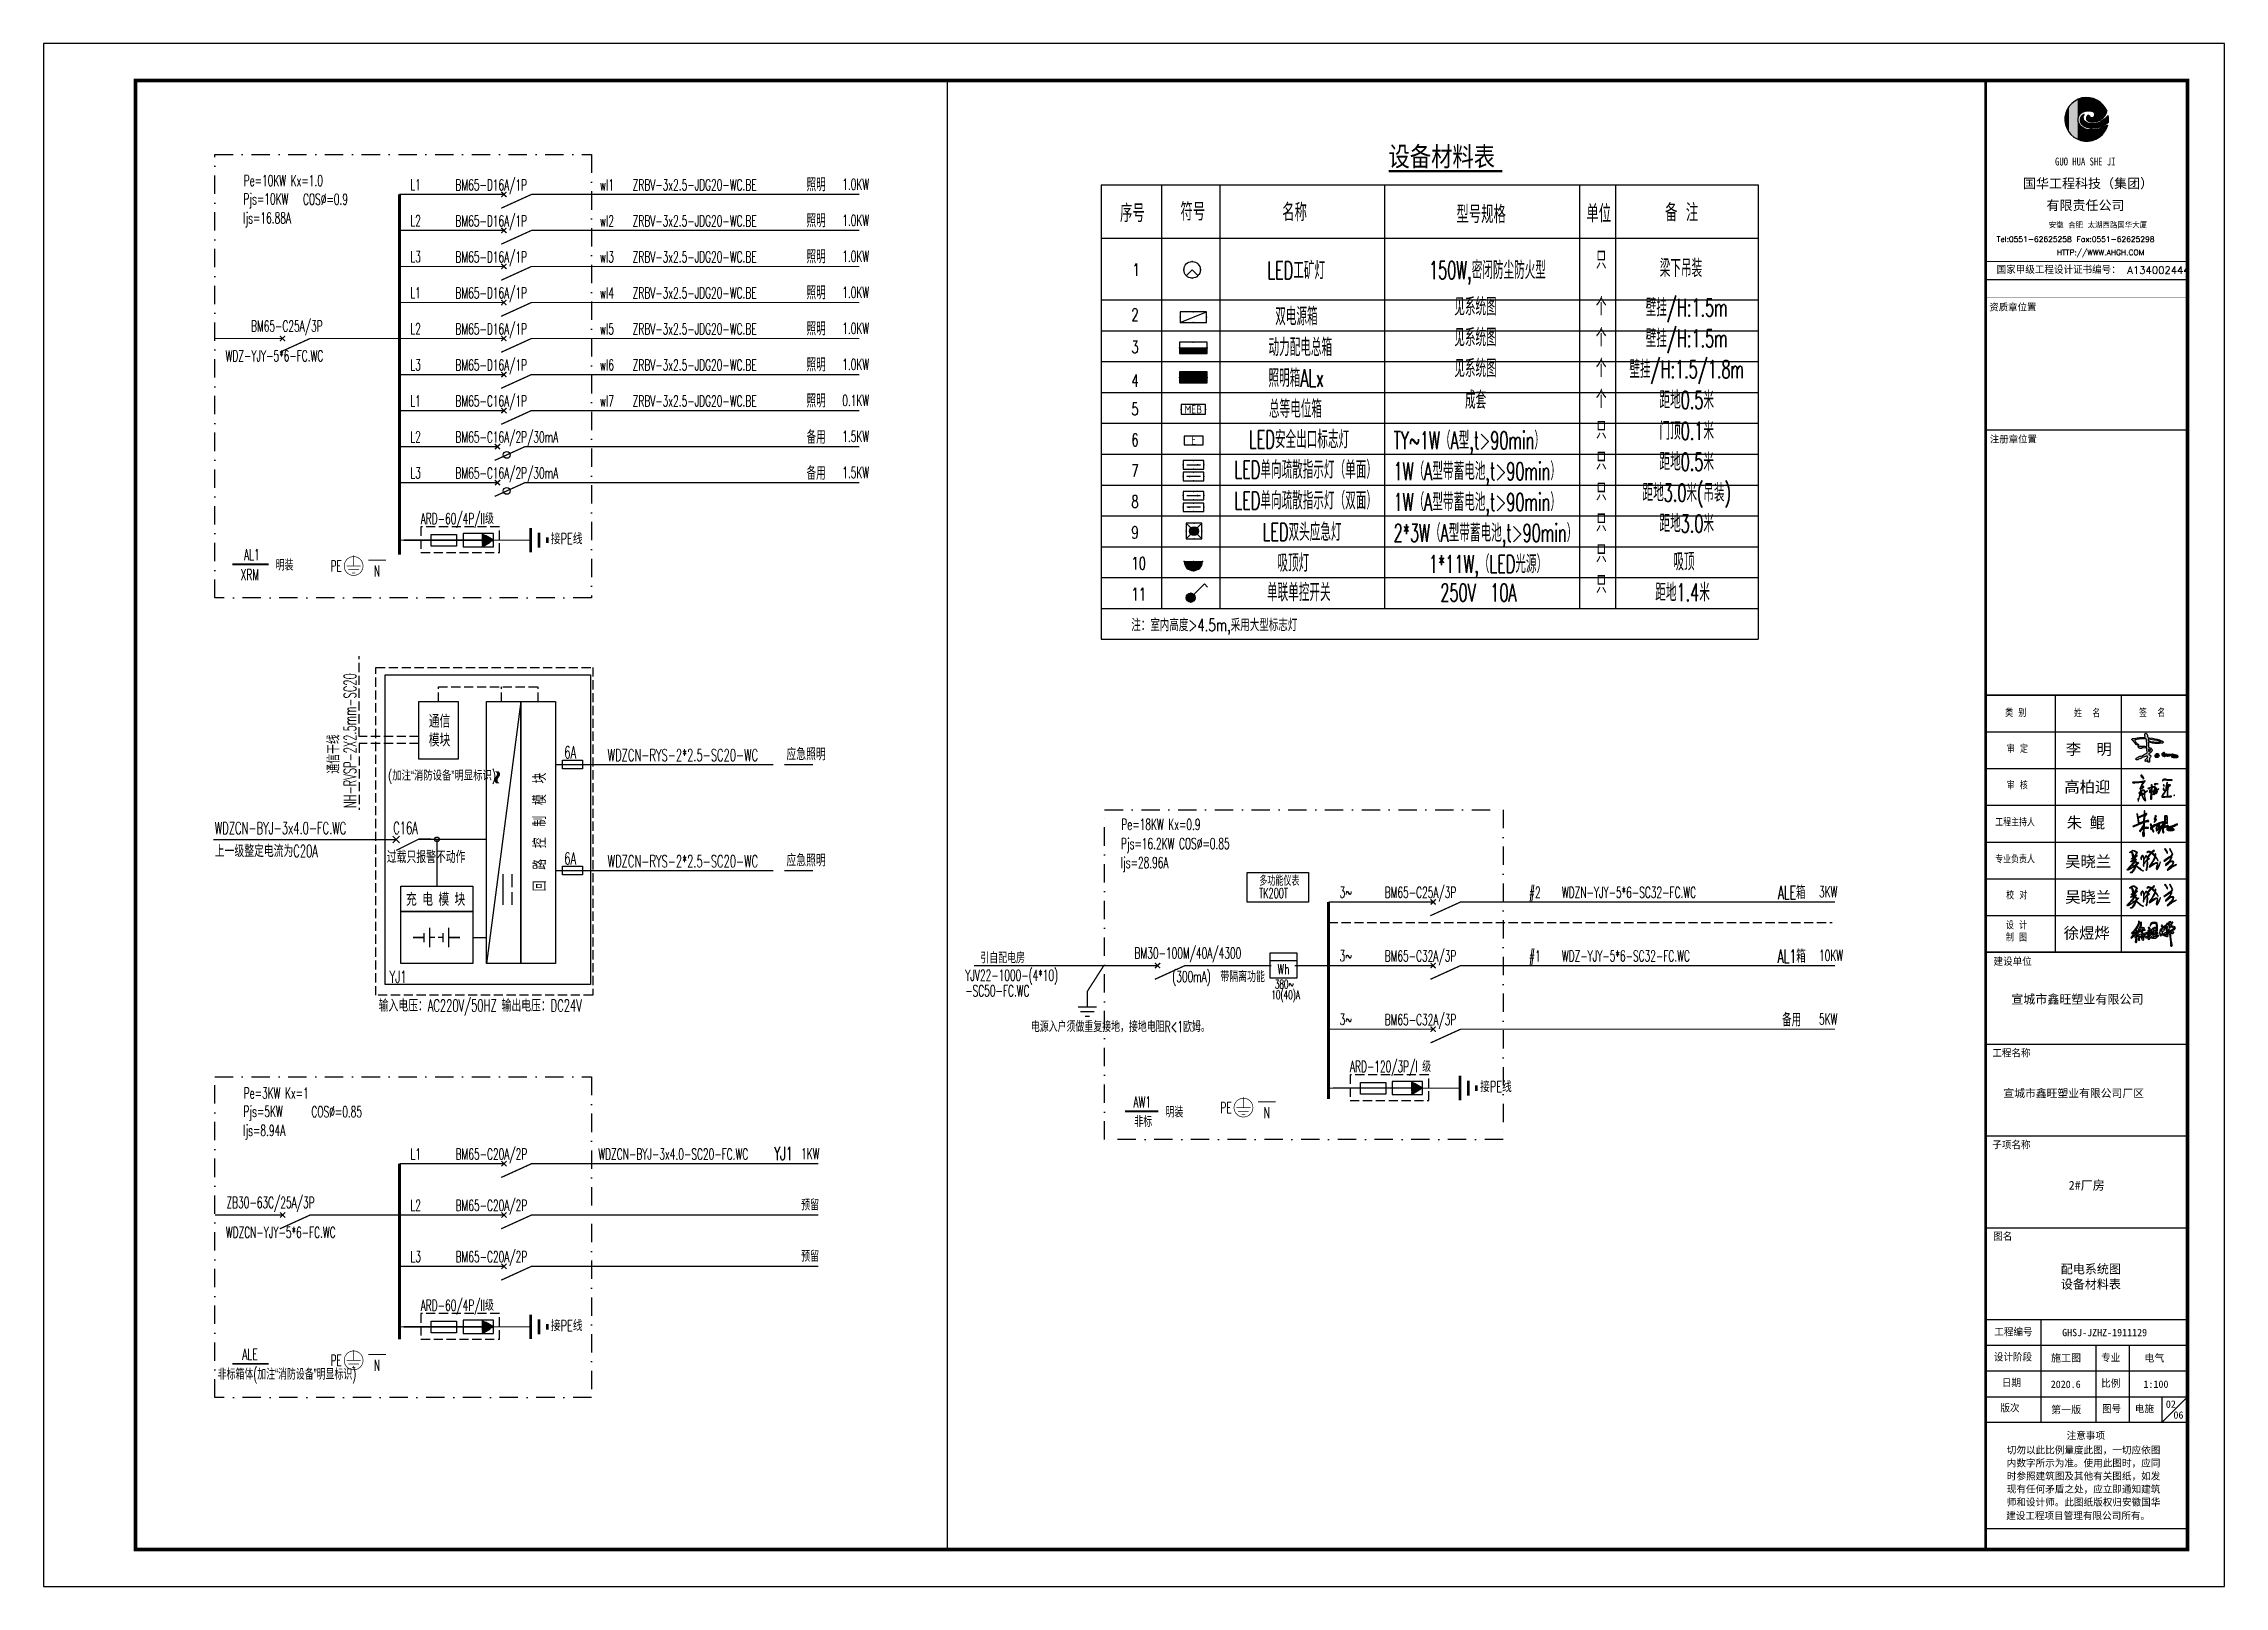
# Model space of a CAD drawing. Extents: x 33088 to 140010, y 13737 to 369010.
# Drawn here: x 33293 to 92693, y 280334 to 322334 of the extents above; entities that cross this region are included whole.
import ezdxf
from ezdxf.enums import TextEntityAlignment as Align

# ---------------------------------------------------------------- set-up
doc = ezdxf.new("R2010")
doc.units = 0
doc.header["$LTSCALE"] = 1000
doc.header["$MEASUREMENT"] = 0
for name, pattern in [('__DASH', [0.35, 0.25, -0.1]), ('ACAD_ISO02W100', [15, 12, -3]), ('CONTINOUS', [0]), ('DASH', [0.35, 0.25, -0.1]), ('DASHDOTX2', [2, 1, -0.5, 0, -0.5]), ('PHANTOM2', [31.75, 15.875, -3.175, 3.175, -3.175, 3.175, -3.175])]:
    doc.linetypes.add(name, pattern=pattern)
doc.layers.get('0').update_dxf_attribs({"linetype": 'CONTINUOUS'})
for name, color, linetype in [('1', 7, 'CONTINUOUS'), ('ABDE_SYS', 7, 'CONTINUOUS'), ('DOTLN', 2, 'CONTINUOUS'), ('E-电气标注', 4, 'CONTINUOUS'), ('ELEMENT', 3, 'CONTINUOUS'), ('EQUIP', 3, 'CONTINUOUS'), ('EQUIP-照明', 3, 'CONTINUOUS'), ('EQUIP-箱柜', 3, 'CONTINUOUS'), ('LZQ', 200, 'CONTINUOUS'), ('PP-PM-TK', 7, 'CONTINUOUS'), ('PUB_TEXT', 7, 'CONTINUOUS'), ('PUB_TITLE', 4, 'CONTINUOUS'), ('SIG_TEXT', 7, 'CONTINUOUS'), ('TEL_SYMB', 3, 'CONTINUOUS'), ('TEL_TEXT', 7, 'CONTINUOUS'), ('TEL_TITLE', 7, 'CONTINUOUS'), ('WALL', 9, 'CONTINUOUS'), ('WIRE-母线', 6, 'CONTINUOUS'), ('WIRE-照明', 1, 'CONTINUOUS'), ('WIRE-系统', 4, 'CONTINUOUS'), ('XTT', 3, 'CONTINUOUS'), ('ZXP', 7, 'CONTINUOUS'), ('电气', 7, 'CONTINUOUS'), ('签名', 255, 'CONTINUOUS'), ('系统层', 7, 'CONTINUOUS')]:
    doc.layers.add(name, color=color, linetype=linetype)
doc.styles.add('-宋体', font='', dxfattribs={"width": 0.8})
doc.styles.add('-黑体', font='simhei.ttf', dxfattribs={"width": 0.8})
doc.styles.add('_COMPLEX', font='complex_.ttf', dxfattribs={"width": 0.6})
doc.styles.add('_GBENOR', font='GBENOR.shx')
doc.styles.add('_TCH_LABEL', font='COMPLEX', dxfattribs={"bigfont": 'GBCBIG'})
doc.styles.add('_TEL_DIM', font='SIMPLEX', dxfattribs={"width": 0.8, "height": 3.5, "bigfont": 'HZTXT'})
doc.styles.add('HZTXT', font='txt', dxfattribs={"width": 0.7, "height": 300, "bigfont": 'HZTXT'})
doc.styles.add('IDQSTYLE', font='simplex.shx', dxfattribs={"width": 0.7, "bigfont": 'hztxt.shx'})
doc.styles.get("Standard").update_dxf_attribs({"font": 'gbenor.shx', "bigfont": 'gbcbig.shx'})
doc.styles.add('STY15', font='COMPLEX.shx', dxfattribs={"width": 0.8, "bigfont": 'HZTXT.shx'})
doc.styles.add('STY53', font='COMPLEX', dxfattribs={"width": 0.6, "bigfont": 'HZTXT'})
doc.styles.add('STYLE1', font='simhei.ttf', dxfattribs={"width": 0.8})
doc.styles.add('TQ', font='txt.shx', dxfattribs={"width": 0.8, "bigfont": 'hztxt.shx'})
doc.styles.add('TXT', font='ros.shx', dxfattribs={"width": 0.8, "height": 300, "bigfont": 'hzs.shx'})
doc.styles.add('新宋体', font='', dxfattribs={"width": 0.8})
doc.styles.get('-宋体').set_extended_font_data('SimSun')
doc.styles.get('新宋体').set_extended_font_data('NSimSun')

msp = doc.modelspace()

# ---------------------------------------------------------------- texts
at = {"color": 7, "style": 'TXT', "width": 0.55}
msp.add_text('~', height=891, rotation=90, dxfattribs=at).set_placement((46078, 302170, -4187))
at = {"layer": 'ABDE_SYS', "color": 3, "linetype": 'CONTINUOUS', "style": 'STY15'}
for s, height, width, p in [('序号', 481.2, 0.7, (62613, 317476)), ('符号', 481.2, 0.7, (64260, 317518)), ('名称', 481.2, 0.7, (67031, 317500)), ('型号规格', 481.2, 0.7, (71775, 317445)), ('单位', 481.2, 0.7, (75315, 317465)), ('备 注', 481.2, 0.7, (77459, 317494)), ('1', 337, 0.7, (62950, 316013)), ('LED工矿灯', 481.2, 0.6, (66627, 315919)), ('150W,密闭防尘防火型', 481.19, 0.6, (71029, 315926)), ('梁下吊装', 481.2, 0.6, (77315, 315978)), ('2', 337, 0.7, (62919, 314786)), ('双电源箱', 481.2, 0.6, (66840, 314666, 0)), ('3', 337, 0.7, (62919, 313908)), ('动力配电总箱', 481.2, 0.6, (66657, 313826, 0)), ('4', 337, 0.7, (62919, 312993)), ('照明箱ALx', 481.2, 0.6, (66657, 312986, 0)), ('5', 337, 0.7, (62919, 312217)), ('总等电位箱', 481.2, 0.6, (66670, 312146, 0)), ('LED安全出口标志灯  ', 481.19, 0.6, (66127, 311316)), ('6', 337, 0.7, (62919, 311377)), ('TY~1W（A型,t>90min）', 481.19, 0.6, (70065, 311293)), ('7', 337, 0.7, (62919, 310537)), ('LED单向疏散指示灯（单面）  ', 481.19, 0.6, (65730, 310493)), ('1W（A型带蓄电池,t>90min）', 481.19, 0.6, (70065, 310453)), ('LED单向疏散指示灯（双面）  ', 481.19, 0.6, (65730, 309653)), ('1W（A型带蓄电池,t>90min）', 481.19, 0.6, (70065, 309613)), ('8', 337, 0.7, (62919, 309697)), ('9', 337, 0.7, (62919, 308857)), ('LED双头应急灯  ', 481.2, 0.6, (66498, 308796)), ('2*3W（A型带蓄电池,t>90min）', 481.19, 0.6, (70065, 308773)), ('10', 336.8, 0.7, (62919, 308017)), ('吸顶灯', 481.2, 0.6, (66900, 307954)), ('1*11W,（LED光源）', 481.19, 0.6, (71026, 307925)), ('吸顶', 481.2, 0.6, (77685, 307989)), ('吸顶', 481.2, 0.6, (77685, 307989)), ('11', 336.8, 0.7, (62919, 307177)), ('单联单控开关  ', 481.2, 0.6, (66617, 307154)), ('250V  10A', 481.2, 0.6, (71338, 307147)), ('距地1.4米', 481.2, 0.6, (77193, 307151)), ('注：室内高度>4.5m,采用大型标志灯', 336.84, 0.7, (62919, 306337))]:
    msp.add_text(s, height=height, dxfattribs=dict(at, width=width)).set_placement(p)
at = {"layer": 'ABDE_SYS', "color": 3, "linetype": 'CONTINUOUS', "style": 'STY15', "width": 0.6}
for s, height, p in [('只', 481, (75719, 316205)), ('见系统图', 481.2, (72295, 314932)), ('个', 481, (75719, 314936)), ('壁挂/H:1.5m', 481.2, (78049, 314908)), ('见系统图', 481.2, (72295, 314092)), ('个', 481, (75719, 314096)), ('壁挂/H:1.5m', 481.2, (78049, 314068)), ('见系统图', 481.2, (72295, 313252)), ('个', 481, (75719, 313256)), ('壁挂/H:1.5/1.8m', 481.19, (78049, 313228)), ('成套', 481.2, (72299, 312389)), ('个', 481, (75719, 312416)), ('距地0.5米', 481.2, (78049, 312388)), ('只', 481, (75723, 311576)), ('门顶0.1米', 481.2, (78049, 311548)), ('只', 481, (75723, 310736)), ('距地0.5米', 481.2, (78049, 310708)), ('只', 481, (75723, 309896)), ('距地3.0米(吊装)', 481.2, (78049, 309868)), ('只', 481, (75723, 309056)), ('距地3.0米', 481.2, (78049, 309028)), ('只', 481, (75723, 308216)), ('只', 481, (75723, 307376))]:
    msp.add_text(s, height=height, dxfattribs=at).set_placement(p, align=Align.CENTER)
at = {"layer": 'PUB_TEXT', "color": 2, "style": 'STYLE1', "width": 0.8}
msp.add_text('GUO HUA SHE JI', height=216, dxfattribs=at).set_placement((88081, 319017))
at = {"layer": 'PUB_TEXT', "color": 7, "ltscale": 10, "style": 'STY53', "width": 0.6}
for s, height, p in [('Pe=10KW Kx=1.0', 300, (38742, 318455)), ('L1', 300, (43283, 318343)), ('BM65-D16A/1P', 300, (44511, 318339)), ('wl1', 300, (48444, 318339)), ('ZRBV-3x2.5-JDG20-WC.BE', 300, (49337, 318339)), ('1.0KW', 300, (55047, 318354)), ('Pjs=10KW', 300, (38733, 317956)), ('COS%%C=0.9', 300, (40357, 317948)), ('Ijs=16.88A', 300, (38727, 317438)), ('L2', 300, (43283, 317362)), ('BM65-D16A/1P', 300, (44511, 317358)), ('wl2', 300, (48444, 317359)), ('ZRBV-3x2.5-JDG20-WC.BE', 300, (49337, 317358)), ('1.0KW', 300, (55047, 317373)), ('L3', 300, (43283, 316381)), ('BM65-D16A/1P', 300, (44511, 316377)), ('wl3', 300, (48444, 316378)), ('ZRBV-3x2.5-JDG20-WC.BE', 300, (49337, 316377)), ('1.0KW', 300, (55047, 316392)), ('L1', 300, (43283, 315401)), ('BM65-D16A/1P', 300, (44511, 315397)), ('wl4', 300, (48444, 315397)), ('ZRBV-3x2.5-JDG20-WC.BE', 300, (49337, 315397)), ('1.0KW', 300, (55047, 315412)), ('BM65-C25A/3P', 300, (38942, 314495)), ('L2', 300, (43283, 314420)), ('BM65-D16A/1P', 300, (44511, 314416)), ('wl5', 300, (48444, 314417)), ('ZRBV-3x2.5-JDG20-WC.BE', 300, (49337, 314416)), ('1.0KW', 300, (55047, 314431)), ('WDZ-YJY-5*6-FC.WC', 300, (38251, 313684)), ('L3', 300, (43283, 313439)), ('BM65-D16A/1P', 300, (44511, 313435)), ('wl6', 300, (48444, 313436)), ('ZRBV-3x2.5-JDG20-WC.BE', 300, (49337, 313435)), ('1.0KW', 300, (55047, 313450)), ('L1', 300, (43283, 312459)), ('BM65-C16A/1P', 300, (44511, 312455)), ('wl7', 300, (48444, 312455)), ('ZRBV-3x2.5-JDG20-WC.BE', 300, (49337, 312455)), ('0.1KW', 300, (55047, 312470)), ('L2', 300, (43283, 311478)), ('BM65-C16A/2P/30mA', 300, (44511, 311474)), ('1.5KW', 300, (55047, 311489)), ('L3', 300, (43283, 310497)), ('BM65-C16A/2P/30mA', 300, (44511, 310493)), ('1.5KW', 300, (55047, 310508)), ('ARD-60/4P/II级', 300, (43565, 309254)), ('AL1', 300, (38753, 308270)), ('明装', 300, (39614, 307988)), ('XRM', 300, (38662, 307727)), ('6A', 330, (47476, 302875, -12133)), ('WDZCN-RYS-2*2.5-SC20-WC', 330, (48657, 302799, -7799)), ('应急照明', 330, (53527, 302824, -4187)), ('Pe=18KW Kx=0.9', 300, (62645, 300928, 15022)), ('WDZCN-BYJ-3x4.0-FC.WC', 330, (37956, 300812)), ('C16A', 330, (42818, 300816, -4187)), ('Pjs=16.2KW COS%%C=0.85', 300, (62636, 300406, 15022)), ('上一级整定电流为C20A', 330, (37956, 300188)), ('过载只报警不动作', 330, (42643, 300025, -4187)), ('6A', 330, (47476, 299987, -12133)), ('WDZCN-RYS-2*2.5-SC20-WC', 330, (48657, 299910, -7799)), ('应急照明', 330, (53527, 299935, -4187)), ('Ijs=28.96A', 300, (62630, 299889, 15022)), ('3~', 300, (68592, 299082, 15022)), ('BM65-C25A/3P', 300, (69822, 299078, 15022)), ('#2', 300, (73754, 299079, 15022)), ('WDZN-YJY-5*6-SC32-FC.WC', 300, (74648, 299078, 15022)), ('3KW', 300, (81653, 299093, 15022)), ('3~', 300, (68591, 297350, 15022)), ('BM65-C32A/3P', 300, (69821, 297346, 15022)), ('#1', 300, (73754, 297346, 15022)), ('WDZ-YJY-5*6-SC32-FC.WC', 300, (74647, 297346, 15022)), ('10KW', 300, (81652, 297361, 15022)), ('YJ1', 330, (42719, 296762, -15022)), ('10(40)A', 240, (66736, 296318, 15022)), ('380~', 240, (66830, 296609, 15022)), ('输入电压：AC220V/50HZ 输出电压：DC24V', 330, (42421, 295981, -15022)), ('3~', 300, (68592, 295617, 15022)), ('BM65-C32A/3P', 300, (69822, 295613, 15022)), ('5KW', 300, (81653, 295628, 15022)), ('ARD-120/3P/I 级', 300, (68875, 294337, 15022)), ('Pe=3KW Kx=1', 300, (38742, 293613)), ('AW1', 300, (62978, 293371, 15022)), ('Ijs=8.94A', 300, (38727, 292596)), ('Pjs=5KW', 300, (38733, 293114)), ('COS%%C=0.85', 300, (40586, 293106)), ('非标', 300, (63002, 292837, 15022)), ('明装', 300, (63852, 293098, 15022)), ('L1', 300, (43286, 291956)), ('BM65-C20A/2P', 300, (44514, 291952)), ('WDZCN-BYJ-3x4.0-SC20-FC.WC', 300, (48404, 291952)), ('1KW', 300, (53927, 291967)), ('ZB30-63C/25A/3P', 300, (38275, 290634)), ('L2', 300, (43286, 290559)), ('BM65-C20A/2P', 300, (44514, 290555)), ('预留', 300, (53927, 290570)), ('WDZCN-YJY-5*6-FC.WC', 300, (38256, 289822)), ('L3', 300, (43286, 289162)), ('BM65-C20A/2P', 300, (44514, 289157)), ('预留', 300, (53927, 289173)), ('ARD-60/4P/II级', 300, (43565, 287836)), ('非标箱体(加注“消防设备”明显标识)', 300, (38034, 285961)), ('ALE', 300, (38707, 286503))]:
    msp.add_text(s, height=height, dxfattribs=at).set_placement(p)
for s, p in [('照明', (54335, 318503)), ('照明', (54335, 317523)), ('照明', (54335, 316542)), ('照明', (54335, 315561)), ('照明', (54335, 314581)), ('照明', (54335, 313600)), ('照明', (54335, 312619)), ('备用', (54335, 311639)), ('备用', (54335, 310658)), ('ALE箱', (80905, 299242)), ('AL1箱', (80905, 297510)), ('备用', (80906, 295778)), ('YJ1', (53442, 292116))]:
    msp.add_text(s, height=360, dxfattribs=at).set_placement(p, align=Align.MIDDLE)
at = {"layer": 'PUB_TEXT', "color": 2}
for s, height, style, p in [('国华工程科技（集团）', 260, '-黑体', (87207, 318400)), ('有限责任公司', 260, '-黑体', (87846, 317803)), ('安徽', 150, 'TQ', (87910, 317311)), ('合肥', 150, 'TQ', (88439, 317311)), ('太湖西路国华大厦', 150, 'TQ', (88967, 317311)), ('Tel:0551-62625258 Fax:0551-62625298', 150, 'TQ', (86491, 316935)), ('    HTTP://WWW.AHGH.COM', 150, 'TQ', (87546, 316574)), ('国家甲级工程设计证书编号： A134002444', 200, 'TQ', (86491, 316068)), ('资质章位置', 190, 'TQ', (86291, 315047)), ('注册章位置', 190, 'TQ', (86305, 311454)), ('建设单位', 200, 'TQ', (86406, 297231)), ('工程名称', 200, 'TQ', (86373, 294739)), ('子项名称', 200, 'TQ', (86373, 292239)), ('图名', 200, 'TQ', (86397, 289746)), ('工程编号', 200, 'TQ', (86427, 287147)), ('设计阶段', 200, 'TQ', (86414, 286461)), ('专业', 200, 'TQ', (89338, 286444)), ('日期', 200, 'TQ', (86632, 285761)), ('比例', 200, 'TQ', (89338, 285744)), ('版次', 200, 'TQ', (86593, 285074)), ('图号', 200, 'TQ', (89361, 285052)), ('电施', 200, 'TQ', (90256, 285051)), ('注意事项', 193.6, 'TQ', (88397, 284325)), ('切勿以此比例量度此图，一切应依图', 193.6, 'TQ', (86767, 283930)), ('时参照建筑图及其他有关图纸，如发', 193.6, 'TQ', (86767, 283221)), ('内数字所示为准。使用此图时，应同', 193.6, 'TQ', (86767, 283576)), ('现有任何矛盾之处，应立即通知建筑', 193.6, 'TQ', (86767, 282866)), ('建设工程项目管理有限公司所有。', 193.6, 'TQ', (86749, 282142)), ('师和设计师。此图纸版权归安徽国华', 193.6, 'TQ', (86767, 282511))]:
    msp.add_text(s, height=height, dxfattribs=dict(at, style=style)).set_placement(p)
at = {"layer": 'PUB_TEXT', "color": 7, "ltscale": 10, "style": 'STY53', "width": 0.6}
for s, p in [('PE', (41263, 307962)), ('N', (42374, 307827)), ('PE', (65501, 293217)), ('N', (66612, 293082)), ('PE', (41263, 286335)), ('N', (42374, 286200))]:
    msp.add_text(s, height=300, dxfattribs=at).set_placement(p, align=Align.CENTER)
for s, height, rotation, p in [('NH-RVSP-2X2.5mm-SC20', 330, 90, (41803, 301520, -4190)), ('通信干线', 330, 90, (41353, 302461, -4190)), ('引自配电房', 300, 360, (58807, 297297, 15022)), ('YJV22-1000-(4*10)', 300, 360, (58396, 296822, 15022)), ('(300mA)', 300, 360, (64035, 296784, 15022)), ('带隔离功能', 300, 360, (65344, 296785, 15022)), ('-SC50-FC.WC', 300, 360, (58396, 296397, 15022)), ('电源入户须做重复接地，接地电阻R<1欧姆。', 300, 360, (60183, 295424, 15022))]:
    msp.add_text(s, height=height, rotation=rotation, dxfattribs=at).set_placement(p)
msp.add_text('BM30-100M/40A/4300', height=300, rotation=360, dxfattribs=at).set_placement((64461, 297423), align=Align.CENTER)
at = {"layer": 'PUB_TEXT', "color": 2, "char_height": 200, "width": 1679.83, "attachment_point": 1, "style": 'TQ'}
for s, insert in [('类 别', (86722, 304207)), ('姓  名', (88596, 304199)), ('签  名', (90368, 304207)), ('审 定', (86766, 303226)), ('审 核', (86764, 302235)), ('工程主持人', (86452, 301227)), ('专业负责人', (86451, 300223)), ('校 对', (86750, 299239)), ('设 计 \\P制 图', (86744, 298426))]:
    msp.add_mtext(s, dxfattribs=dict(at, insert=insert))
at = {"layer": 'PUB_TITLE', "color": 255, "style": '-黑体'}
for s, height, p in [('宣城市鑫旺塑业有限公司', 240, (86890, 296196)), ('宣城市鑫旺塑业有限公司厂区', 216, (86674, 293650)), ('2#厂房', 240, (88453, 291132)), ('GHSJ-JZHZ-1911129', 200, (88274, 287144)), ('施工图', 200, (87970, 286451)), ('电气', 200, (90513, 286451)), ('2020.6', 200, (87963, 285736)), ('1:100', 200, (90489, 285737)), ('第一版', 200, (87974, 285044)), ('02', 200, (91099, 285195)), ('06', 200, (91306, 284899))]:
    msp.add_text(s, height=height, dxfattribs=at).set_placement(p)
at = {"layer": 'PUB_TITLE', "color": 6, "style": '-黑体'}
for s, p in [('设备材料表', (88238, 288437)), ('配电系统图', (88238, 288852))]:
    msp.add_text(s, height=240, dxfattribs=at).set_placement(p)
at = {"layer": 'SIG_TEXT', "style": '_TEL_DIM', "width": 0.6}
for s, p in [('多功能仪表', (66406, 299407)), ('TK200T', (66402, 299074))]:
    msp.add_text(s, height=270, dxfattribs=at).set_placement(p)
at = {"layer": 'TEL_TEXT', "color": 1, "style": '新宋体', "width": 0.8}
msp.add_text('设备材料表', height=531.6, dxfattribs=at).set_placement((69927, 318996))
at = {"layer": 'TEL_TEXT', "color": 7}
for s, height, style, width, p in [('接PE线', 300, 'HZTXT', 0.65, (47111, 308704)), ('(加注“消防设备”明显标识)', 270, 'IDQSTYLE', 0.7, (42674, 302271, -15022)), ('接PE线', 300, 'HZTXT', 0.65, (72421, 293787, 15022)), ('接PE线', 300, 'HZTXT', 0.65, (47111, 287285))]:
    msp.add_text(s, height=height, dxfattribs=dict(at, style=style, width=width)).set_placement(p)
at = {"layer": 'ZXP', "color": 2, "style": '-宋体', "width": 0.7}
for s, p in [('模块', (43784, 303231, -7799)), ('通信', (43784, 303743, -7799)), ('充 电 模 块 ', (43164, 298893, -11266))]:
    msp.add_text(s, height=308, dxfattribs=at).set_placement(p)
msp.add_text('回  路  控  制  模  块', height=308, rotation=90, dxfattribs=at).set_placement((46948, 299255, -7799))
at = {"layer": '签名', "linetype": 'CONTINUOUS', "style": '-黑体'}
for s, p in [('李  明', (88375, 302973)), ('高柏迎', (88334, 301947)), ('朱 鲲', (88399, 300973)), ('吴晓兰', (88359, 299915)), ('吴晓兰', (88359, 298948)), ('徐煜烨', (88318, 297968))]:
    msp.add_text(s, height=306, dxfattribs=at).set_placement(p)

# ---------------------------------------------------------------- blocks, each defined once
blk = doc.blocks.new('*X21')
at = {"color": 0}
for p, q in [((-250, 33), (-83, 200)), ((-250, 68), (-118, 200)), ((-250, 104), (-154, 200)), ((-250, 139), (-189, 200)), ((-250, 174), (-224, 200)), ((-247, 0), (-47, 200)), ((-212, 0), (-12, 200)), ((-177, 0), (23, 200)), ((-141, 0), (59, 200)), ((-106, 0), (94, 200)), ((-71, 0), (129, 200)), ((-35, 0), (165, 200)), ((0, 0), (200, 200)), ((35, 0), (235, 200)), ((71, 0), (250, 179)), ((106, 0), (250, 144)), ((141, 0), (250, 109)), ((177, 0), (250, 73)), ((212, 0), (250, 38)), ((247, 0), (250, 3))]:
    blk.add_line(p, q, dxfattribs=at)
blk = doc.blocks.new('$EQUIP$00001421')
for p, q in [((0.75, 0.6), (-0.75, 0.6)), ((-0.75, 0.6), (-0.75, 0)), ((-0.75, 0), (0.75, 0)), ((0.75, 0), (0.75, 0.6))]:
    blk.add_line(p, q)
at = {"const_width": 0.6}
blk.add_lwpolyline([(-0.75, 0.3), (0.75, 0.3)], dxfattribs=at)
for p in [(-0.75, 0.3), (0, 0.6), (0, 0), (0.75, 0.3)]:
    blk.add_point(p)
at = {"xscale": 0.00300000000061118, "yscale": 0.00300000000061118, "zscale": 0.003}
blk.add_blockref('*X21', (0, 0), dxfattribs=at)
at = {"style": '_TCH_LABEL', "flags": 9}
blk.add_attdef('A', (0, 0), '', height=0.00002, dxfattribs=at)
blk = doc.blocks.new('*X12')
at = {"color": 0}
for p, q in [((-250, 33), (-183, 100)), ((-250, 68), (-218, 100)), ((-247, 0), (-147, 100)), ((-212, 0), (-112, 100)), ((-177, 0), (-77, 100)), ((-141, 0), (-41, 100)), ((-106, 0), (-6, 100)), ((-71, 0), (29, 100)), ((-35, 0), (65, 100)), ((0, 0), (100, 100)), ((35, 0), (135, 100)), ((71, 0), (171, 100)), ((106, 0), (206, 100)), ((141, 0), (241, 100)), ((177, 0), (250, 73)), ((212, 0), (250, 38)), ((247, 0), (250, 3))]:
    blk.add_line(p, q, dxfattribs=at)
blk = doc.blocks.new('$EQUIP$00001414')
for p, q in [((0.75, 0.6), (-0.75, 0.6)), ((-0.75, 0.6), (-0.75, 0)), ((-0.75, 0.3), (0.75, 0.3)), ((-0.75, 0), (0.75, 0)), ((0.75, 0), (0.75, 0.6))]:
    blk.add_line(p, q)
at = {"const_width": 0.3}
blk.add_lwpolyline([(-0.75, 0.15), (0.75, 0.15)], dxfattribs=at)
for p in [(-0.75, 0.3), (0, 0.6), (0, 0), (0.75, 0.3)]:
    blk.add_point(p)
at = {"xscale": 0.00300000000061118, "yscale": 0.00300000000061118, "zscale": 0.003}
blk.add_blockref('*X12', (0, 0), dxfattribs=at)
at = {"style": '_TCH_LABEL', "flags": 9}
blk.add_attdef('A', (0, 0), '', height=0.00002, dxfattribs=at)
blk = doc.blocks.new('$EQUIP$00002700')
for p, q in [((-0.75, 0.6), (-0.75, 0)), ((0.75, 0.6), (-0.75, 0.6)), ((-0.75, 0), (0.75, 0)), ((0.75, 0), (0.75, 0.6))]:
    blk.add_line(p, q)
at = {"const_width": 0.04}
blk.add_lwpolyline([(-0.75, 0.6), (-0.75, 0), (0.75, 0), (0.75, 0.6), (-0.75, 0.6), (-0.75, 0)], dxfattribs=at)
for p in [(-0.75, 0.3), (0, 0.6), (0, 0), (0.75, 0.3)]:
    blk.add_point(p)
at = {"color": 7}
blk.add_attdef('$TEXT$', text='', height=0.5, dxfattribs=at).set_placement((0, 0.3), align=Align.MIDDLE_CENTER)
blk = doc.blocks.new('$EQUIP$00002831')
for q in [(-0.35, -0.35), (0.35, -0.35)]:
    blk.add_line((0, 0), q)
at = {"const_width": 0.04}
blk.add_lwpolyline([(0.5, 0, 1), (-0.5, 0, 1), (0.5, 0, -2.700563)], format="xyb", dxfattribs=at)
blk.add_circle((0, 0), 0.5)
for p in [(-0.5, 0), (0, 0.5), (0.5, 0), (0, -0.5)]:
    blk.add_point(p)
blk = doc.blocks.new('$EQUIP$00002942')
for p, q in [((-0.75, 0.6), (-0.75, 0)), ((-0.75, 0), (0.75, 0.6)), ((0.75, 0.6), (-0.75, 0.6)), ((-0.75, 0), (0.75, 0)), ((0.75, 0), (0.75, 0.6))]:
    blk.add_line(p, q)
at = {"const_width": 0.04}
blk.add_lwpolyline([(-0.75, 0.6), (-0.75, 0), (0.75, 0), (0.75, 0.6), (-0.75, 0.6), (-0.75, 0)], dxfattribs=at)
for p in [(-0.75, 0.3), (0, 0.6), (0, 0), (0.75, 0.3)]:
    blk.add_point(p)
blk = doc.blocks.new('_LINKPT1')
blk.add_line((0, 0), (0, 0))
blk = doc.blocks.new('_Y41NTT')
for p, q in [((0.6, 0.55), (-0.6, 0.55)), ((-0.6, 0.55), (-0.6, 0)), ((-0.6, 0), (0.6, 0)), ((0.6, 0), (0.6, 0.55))]:
    blk.add_line(p, q)
at = {"xscale": 0.002, "yscale": 0.002, "zscale": 0.002}
for p in [(-0.6, 0.25), (0, 0.55), (0, 0), (0.6, 0.25)]:
    blk.add_blockref('_LINKPT1', p, dxfattribs=at)
at = {"style": '_GBENOR', "width": 0.8, "flags": 8}
blk.add_attdef('$TEXT$', text='', height=0.6, dxfattribs=at).set_placement((0.01, 0.31), align=Align.MIDDLE_CENTER)
at = {"flags": 9}
blk.add_attdef('A', (0, 0), '', height=0.00002, dxfattribs=at)
blk = doc.blocks.new('$EQUIP$00001687')
for p, q in [((0.72, 0.6), (-0.72, 0.6)), ((-0.72, 0.6), (-0.72, 0)), ((-0.72, 0), (0.72, 0)), ((0.72, 0), (0.72, 0.6))]:
    blk.add_line(p, q)
at = {"color": 7}
blk.add_line((-0.48, 0.3), (0.48, 0.3), dxfattribs=at)
for p in [(-0.72, 0.3), (0, 0.6), (0, 0), (0.72, 0.3)]:
    blk.add_point(p)
blk.add_solid([(0.24, 0.23), (0.53, 0.3), (0.24, 0.37)])
blk = doc.blocks.new('$EQUIP$00001167')
for p, q in [((-0.43, 0.43), (0.43, -0.43)), ((-0.43, -0.43), (0.43, 0.43))]:
    blk.add_line(p, q)
blk.add_lwpolyline([(-0.5, 0.5), (-0.5, -0.5), (0.5, -0.5), (0.5, 0.5)], close=True)
blk.add_circle((0, 0), 0.275)
for p in [(-0.5, 0), (0, 0.5), (0.5, 0), (0, -0.5)]:
    blk.add_point(p)
for points in [[(-0.24, 0.14), (0.24, 0.14), (-0.27, 0), (0.27, 0)], [(-0.24, -0.14), (0.24, -0.14), (-0.27, 0), (0.27, 0)], [(-0.14, 0.24), (0.14, 0.24), (-0.24, 0.14), (0.24, 0.14)], [(0, 0.27), (0, 0.27), (-0.14, 0.24), (0.14, 0.24)], [(-0.14, -0.24), (0.14, -0.24), (-0.24, -0.14), (0.24, -0.14)], [(0, -0.27), (0, -0.27), (-0.14, -0.24), (0.14, -0.24)]]:
    blk.add_solid(points)
at = {"flags": 9}
blk.add_attdef('A', (0, 0), '', height=0.00002, dxfattribs=at)
blk = doc.blocks.new('$EQUIP$00001205')
for p, q in [((0.147, 0.356), (0.625, 0.833)), ((0.625, 0.833), (0.766, 0.692))]:
    blk.add_line(p, q)
blk.add_circle((0, 0.208), 0.208)
for p in [(-0.208, 0.208), (0, 0.417), (0, 0), (0.208, 0.208)]:
    blk.add_point(p)
for points in [[(-0.18, 0.312), (0.18, 0.312), (-0.208, 0.208), (0.208, 0.208)], [(-0.18, 0.104), (0.18, 0.104), (-0.208, 0.208), (0.208, 0.208)], [(-0.104, 0.389), (0.104, 0.389), (-0.18, 0.312), (0.18, 0.312)], [(-0.104, 0.028), (0.104, 0.028), (-0.18, 0.104), (0.18, 0.104)], [(0, 0.417), (0, 0.417), (-0.104, 0.389), (0.104, 0.389)], [(0, 0), (0, 0), (-0.104, 0.028), (0.104, 0.028)]]:
    blk.add_solid(points)
at = {"flags": 9}
blk.add_attdef('A', (0, 0), '', height=0.00002, dxfattribs=at)
blk = doc.blocks.new('$EQUIP$00001168')
blk.add_line((-0.5, 0), (0.5, 0))
blk.add_arc((0, 0), 0.5, 180, 0)
for p in [(-0.5, 0), (0, 0), (0.5, 0), (0, -0.5)]:
    blk.add_point(p)
for points in [[(0.43, -0.25), (-0.43, -0.25), (0.5, 0), (-0.5, 0)], [(0.25, -0.43), (-0.25, -0.43), (0.43, -0.25), (-0.43, -0.25)], [(0, -0.5), (0, -0.5), (0.25, -0.43), (-0.25, -0.43)]]:
    blk.add_solid(points)
at = {"flags": 9}
blk.add_attdef('A', (0, 0), '', height=0.00002, dxfattribs=at)
blk = doc.blocks.new('$ELEMENT$00000454')
at = {"const_width": 0.0233}
for points in [[(0, 0), (0, -0.375)], [(-0.25, -0.375), (0.25, -0.375)], [(-0.188, -0.5), (0.188, -0.5)], [(-0.062, -0.625), (0.062, -0.625)]]:
    blk.add_lwpolyline(points, dxfattribs=at)
blk.add_lwpolyline([(0, -0.04, 1), (0, -0.707, 1), (0, -0.04, 1)], format="xyb", dxfattribs=at)
at = {"flags": 9}
blk.add_attdef('S', (0, 0), '', height=0.00000667, dxfattribs=at)
blk = doc.blocks.new('$ELEMENT$00000497')
at = {"const_width": 0.0233}
for points in [[(0, 0), (0, -0.25)], [(0, -1), (0, -0.75), (-0.25, -0.2)], [(-0.047, -0.297), (0.047, -0.203)], [(-0.047, -0.203), (0.047, -0.297)]]:
    blk.add_lwpolyline(points, dxfattribs=at)
at = {"flags": 9}
blk.add_attdef('S', (0, 0), '', height=0.00000667, dxfattribs=at)
blk = doc.blocks.new('$ELEMENT$00000525')
at = {"const_width": 0.0233}
for points in [[(0, 0), (0, -0.25)], [(-0.25, -0.2), (0, -0.75), (0, -1)], [(-0.047, -0.203), (0.047, -0.297)], [(0.047, -0.203), (-0.047, -0.297)]]:
    blk.add_lwpolyline(points, dxfattribs=at)
blk.add_circle((-0.151, -0.417), 0.0615)
at = {"flags": 9}
blk.add_attdef('S', (0, 0), '', height=0.00000667, dxfattribs=at)
blk = doc.blocks.new('M_U44UVE')
for p, q in [((-0.25, -0.375), (0.25, -0.375)), ((-0.1875, -0.5), (0.1875, -0.5)), ((-0.0625, -0.625), (0.0625, -0.625))]:
    blk.add_line(p, q)
blk.add_lwpolyline([(0, 0), (0, -0.375)])
at = {"width": 0.8, "flags": 9}
blk.add_attdef('S', (0.25, -0.5), '', height=0.2, dxfattribs=at)
blk = doc.blocks.new('A$C6EE804A7')
at = {"layer": 'EQUIP', "xscale": 1000, "yscale": 1000, "zscale": 1000, "rotation": 270}
blk.add_blockref('M_U44UVE', (625, 250), dxfattribs=at)
blk = doc.blocks.new('M_Z15DKY')
for p, q in [((0.5, 0.5), (-0.5, 0.5)), ((-0.5, 0.5), (-0.5, -0.5)), ((-0.5, 0.2), (0.5, 0.2)), ((0.5, -0.5), (0.5, 0.5)), ((-0.5, -0.5), (0.5, -0.5))]:
    blk.add_line(p, q)
for p in [(-0.5, 0), (0, 0.5), (0.5, 0), (0, -0.5)]:
    blk.add_blockref('_LINKPT1', p)
at = {"style": '_COMPLEX', "width": 0.6}
blk.add_text('Wh', height=0.4, dxfattribs=at).set_placement((0, -0.35), align=Align.CENTER)
at = {"width": 0.8, "flags": 9}
blk.add_attdef('A', (0, 0), '', height=0.00002, dxfattribs=at)
blk = doc.blocks.new('*U40')
at = {"layer": 'PP-PM-TK', "color": 1}
for points in [[(2, 733), (7, 279), (7, 734)], [(7, 734), (16, 280), (16, 734)], [(16, 280), (16, 734), (18, 279)], [(16, 734), (18, 279), (18, 734)], [(18, 279), (18, 734), (21, 279)], [(21, 279), (21, 734), (28, 279)], [(-734, 26), (-725, -117), (-725, 92)], [(-725, 92), (-715, -155), (-715, 168)], [(-725, -117), (-725, 92), (-715, -155)], [(-715, 168), (-689, -255), (-689, 245)], [(-715, -155), (-715, 168), (-689, -255)], [(-689, 245), (-669, -296), (-669, 303)], [(-689, -255), (-689, 245), (-669, -296)], [(-669, 303), (-627, -384), (-627, 377)], [(-669, -296), (-669, 303), (-627, -384)], [(-627, 377), (-598, -422), (-598, 427)], [(-627, -384), (-627, 377), (-598, -422)], [(-598, 427), (-540, -498), (-540, 493)], [(-598, -422), (-598, 427), (-540, -498)], [(-540, 493), (-504, -531), (-504, 535)], [(-540, -498), (-540, 493), (-504, -531)], [(-504, 535), (-434, -593), (-434, 589)], [(-504, -531), (-504, 535), (-434, -593)], [(-434, 589), (-390, -619), (-390, 622)], [(-434, -593), (-434, 589), (-390, -619)], [(-390, 622), (-310, -666), (-310, 662)], [(-390, -619), (-390, 622), (-310, -666)], [(-310, 662), (-302, -669), (-302, 667)], [(-310, -666), (-310, 662), (-302, -669)], [(-302, 667), (-300, 1), (-300, 667)], [(-300, 667), (-299, 9), (-299, 668)], [(-299, 668), (-289, 51), (-289, 673)], [(-289, 673), (-287, 62), (-287, 674)], [(-287, 674), (-274, 89), (-274, 680)], [(-274, 680), (-262, 115), (-262, 686)], [(-262, 686), (-255, 126), (-255, 688)], [(-262, 686), (-262, 115), (-262, 686)], [(-255, 688), (-231, 157), (-231, 695)], [(-231, 695), (-227, 163), (-227, 696)], [(-227, 696), (-222, 168), (-222, 697)], [(-222, 697), (-221, 168), (-221, 697)], [(-222, 3), (-221, -43), (-221, 4)], [(-221, 697), (-215, 174), (-215, 699)], [(-221, 4), (-215, -82), (-215, 32)], [(-221, -43), (-221, 4), (-215, -82)], [(-215, 699), (-211, 177), (-211, 700)], [(-215, 32), (-211, -92), (-211, 48)], [(-215, -82), (-215, 32), (-211, -92)], [(-211, 700), (-202, 186), (-202, 703)], [(-211, 48), (-202, -118), (-202, 68)], [(-211, -92), (-211, 48), (-202, -118)], [(-202, 703), (-199, 188), (-199, 704)], [(-202, 68), (-199, -122), (-199, 73)], [(-202, -118), (-202, 68), (-199, -122)], [(-199, 704), (-185, 201), (-185, 708)], [(-199, 73), (-185, -143), (-185, 93)], [(-199, -122), (-199, 73), (-185, -143)], [(-185, 708), (-183, 203), (-183, 708)], [(-185, 93), (-183, -145), (-183, 96)], [(-185, -143), (-185, 93), (-183, -145)], [(-183, 708), (-179, 206), (-179, 709)], [(-183, 96), (-179, -149), (-179, 100)], [(-183, -145), (-183, 96), (-179, -149)], [(-179, 709), (-176, 208), (-176, 710)], [(-179, 100), (-176, -152), (-176, 103)], [(-179, -149), (-179, 100), (-176, -152)], [(-176, 710), (-175, 208), (-175, 710)], [(-176, 103), (-175, -153), (-175, 104)], [(-176, -152), (-176, 103), (-175, -153)], [(-175, 710), (-163, 216), (-163, 714)], [(-175, 104), (-163, -165), (-163, 116)], [(-175, -153), (-175, 104), (-163, -165)], [(-163, 714), (-142, 228), (-142, 719)], [(-163, 116), (-142, -181), (-142, 137)], [(-163, -165), (-163, 116), (-142, -181)], [(-142, 719), (-124, 239), (-124, 724)], [(-142, 137), (-124, -195), (-124, 151)], [(-142, -181), (-142, 137), (-124, -195)], [(-124, 724), (-123, 240), (-123, 724)], [(-124, 151), (-123, -196), (-123, 152)], [(-124, -195), (-124, 151), (-123, -196)], [(-123, 724), (-122, 240), (-122, 724)], [(-123, 152), (-122, -196), (-122, 153)], [(-123, -196), (-123, 152), (-122, -196)], [(-122, 724), (-114, 243), (-114, 725)], [(-122, 153), (-114, -202), (-114, 157)], [(-122, -196), (-122, 153), (-114, -202)], [(-114, 725), (-112, 244), (-112, 725)], [(-114, 157), (-112, 107), (-112, 158)], [(-114, -202), (-114, 87), (-112, -204)], [(-112, 725), (-112, 244), (-112, 725)], [(-112, 725), (-111, 244), (-111, 725)], [(-112, 158), (-111, 117), (-111, 159)], [(-112, 158), (-112, 108), (-112, 158)], [(-112, -204), (-112, 45), (-112, -204)], [(-112, -204), (-112, 42), (-111, -204)], [(-111, 725), (-110, 245), (-110, 725)], [(-111, 159), (-110, 119), (-110, 159)], [(-111, -204), (-111, 38), (-110, -205)], [(-110, 725), (-105, 247), (-105, 725)], [(-110, 159), (-105, 131), (-105, 162)], [(-110, -205), (-110, 34), (-105, -208)], [(-105, 725), (-102, 248), (-102, 726)], [(-105, 162), (-102, 135), (-102, 164)], [(-105, -208), (-105, 12), (-102, -210)], [(-102, 726), (-101, 249), (-101, 726)], [(-102, 164), (-101, 137), (-101, 165)], [(-101, 726), (-95, 251), (-95, 726)], [(-101, 165), (-95, 145), (-95, 166)], [(-95, 726), (-89, 254), (-89, 727)], [(-95, 166), (-89, 151), (-89, 167)], [(-89, 727), (-85, 255), (-85, 727)], [(-85, 727), (-83, 256), (-83, 727)], [(-83, 727), (-79, 257), (-79, 727)], [(-79, 727), (-59, 265), (-59, 729)], [(-59, 729), (-54, 267), (-54, 729)], [(-54, 729), (-45, 270), (-45, 730)], [(-45, 730), (-34, 272), (-34, 731)], [(-34, 731), (-28, 273), (-28, 731)], [(-28, 731), (-19, 276), (-19, 732)], [(-19, 732), (-12, 276), (-12, 732)], [(-12, 732), (-10, 277), (-10, 732)], [(-12, 25), (-10, 11), (-10, 47)], [(-10, 732), (-10, 277), (-10, 732)], [(-10, 732), (-9, 277), (-9, 732)], [(-10, 47), (-9, 4), (-9, 50)], [(-10, 11), (-10, 47), (-10, 10)], [(-10, 47), (-10, 10), (-10, 47)], [(-10, 10), (-10, 47), (-9, 4)], [(-9, 732), (-4, 277), (-4, 733)], [(-9, 50), (-4, -7), (-4, 68)], [(-9, 4), (-9, 50), (-4, -7)], [(-4, 733), (-3, 277), (-3, 733)], [(-4, 68), (-3, -8), (-3, 69)], [(-4, -7), (-4, 68), (-3, -8)], [(-3, 733), (2, 278), (2, 733)], [(-3, 69), (2, -19), (2, 80)], [(-3, -8), (-3, 69), (2, -19)], [(2, 80), (7, -24), (7, 87)], [(2, -19), (2, 80), (7, -24)], [(7, 87), (16, -35), (16, 98)], [(7, -24), (7, 87), (16, -35)], [(16, 98), (18, -37), (18, 100)], [(16, -35), (16, 98), (18, -37)], [(18, 100), (21, -39), (21, 103)], [(18, -37), (18, 100), (21, -39)], [(21, 103), (28, -45), (28, 111)], [(21, -39), (21, 103), (28, -45)], [(28, 279), (28, 733), (30, 279)], [(28, 111), (30, -46), (30, 113)], [(28, -45), (28, 111), (30, -46)], [(30, 279), (30, 733), (40, 278)], [(30, 113), (40, -53), (40, 121)], [(30, -46), (30, 113), (40, -53)], [(40, 278), (40, 732), (44, 278)], [(40, 121), (44, -56), (44, 124)], [(40, -53), (40, 121), (44, -56)], [(44, 278), (44, 731), (58, 277)], [(44, 124), (58, -63), (58, 135)], [(44, -56), (44, 124), (58, -63)], [(58, 277), (58, 730), (69, 276)], [(58, -63), (58, 135), (69, -69)], [(69, 276), (69, 728), (70, 276)], [(69, -69), (69, 126), (70, -69)], [(70, 276), (70, 728), (84, 275)], [(70, -69), (70, 125), (84, -74)], [(84, 275), (84, 726), (85, 275)], [(84, -74), (84, 113), (85, -74)], [(85, 275), (85, 726), (108, 274)], [(85, -74), (85, 112), (108, -81)], [(108, 274), (108, 723), (108, 274)], [(108, 274), (108, 723), (108, 274)], [(108, 274), (108, 723), (109, 274)], [(108, -81), (108, 88), (108, -82)], [(108, -82), (108, 87), (108, -82)], [(108, -82), (108, 87), (109, -82)], [(109, 274), (109, 723), (112, 273)], [(109, -82), (109, 87), (112, -82)], [(112, 273), (112, 723), (135, 270)], [(112, -82), (112, 84), (135, -86)], [(135, 270), (135, 720), (147, 269)], [(135, -86), (135, 66), (147, -88)], [(147, 269), (147, 719), (152, 268)], [(147, -88), (147, 62), (152, -88)], [(152, 268), (152, 718), (152, 268)], [(152, 268), (152, 718), (159, 268)], [(152, -88), (152, 60), (152, -89)], [(152, -89), (152, 60), (159, -89)], [(159, 268), (159, 717), (160, 267)], [(159, -89), (159, 59), (160, -89)], [(160, 267), (160, 717), (164, 267)], [(160, -89), (160, 59), (164, -89)], [(164, 267), (164, 716), (171, 265)], [(164, -89), (164, 59), (171, -89)], [(171, 265), (171, 713), (179, 263)], [(171, 58), (179, -90), (179, 60)], [(171, -89), (171, 58), (179, -90)], [(179, 263), (179, 711), (185, 262)], [(179, 60), (185, -90), (185, 61)], [(179, -90), (179, 60), (185, -90)], [(185, 262), (185, 709), (191, 261)], [(185, 61), (191, -90), (191, 62)], [(191, 261), (191, 707), (207, 254)], [(191, 62), (207, -89), (207, 65)], [(207, 254), (207, 702), (209, 253)], [(207, 65), (209, -89), (209, 66)], [(209, 253), (209, 701), (217, 250)], [(209, 66), (217, -89), (217, 70)], [(217, 250), (217, 698), (225, 244)], [(217, 70), (225, -89), (225, 75)], [(225, 244), (225, 696), (243, 230)], [(225, 75), (243, -87), (243, 86)], [(243, 230), (243, 690), (246, 228)], [(243, 86), (246, -86), (246, 91)], [(246, 228), (246, 689), (248, 227)], [(246, 91), (248, -86), (248, 93)], [(248, 227), (248, 688), (249, 226)], [(248, 93), (249, -86), (249, 94)], [(249, 226), (249, 688), (255, 216)], [(249, 94), (255, -86), (255, 102)], [(255, 216), (255, 686), (266, 199)], [(255, 102), (266, -84), (266, 117)], [(266, 199), (266, 682), (270, 192)], [(266, 117), (270, -84), (270, 133)], [(270, 192), (270, 681), (276, 155)], [(270, 133), (276, -83), (276, 155)], [(569, -14), (588, -190), (588, 2)], [(588, 2), (593, -187), (593, 6)], [(593, 6), (610, -177), (610, 20)], [(610, 20), (616, -173), (616, 25)], [(616, 25), (618, -171), (618, 27)], [(618, 27), (637, -159), (637, 43)], [(637, 43), (643, -155), (643, 48)], [(643, 48), (653, -148), (653, 57)], [(653, 57), (662, -142), (662, 66)], [(662, 66), (664, -140), (664, 68)], [(664, 68), (683, -126), (683, 86)], [(683, 86), (711, -105), (711, 112)], [(711, 112), (724, -95), (724, 124)], [(-302, -669), (-302, -30), (-300, -669)], [(-300, -669), (-300, -43), (-299, -670)], [(-299, -670), (-299, -61), (-289, -673)], [(-289, -673), (-289, -97), (-287, -674)], [(-287, -674), (-287, -102), (-274, -679)], [(-274, -679), (-274, -130), (-262, -683)], [(-262, -683), (-262, -150), (-262, -683)], [(-262, -683), (-262, -150), (-255, -686)], [(-255, -686), (-255, -162), (-231, -694)], [(-231, -694), (-231, -192), (-227, -695)], [(-227, -695), (-227, -195), (-222, -697)], [(-222, -697), (-222, -201), (-221, -697)], [(-221, -697), (-221, -201), (-215, -699)], [(-215, -699), (-215, -207), (-211, -701)], [(-211, -701), (-211, -210), (-202, -704)], [(-202, -704), (-202, -219), (-199, -705)], [(-199, -705), (-199, -222), (-185, -710)], [(-185, -710), (-185, -235), (-183, -711)], [(-183, -711), (-183, -237), (-179, -712)], [(-179, -712), (-179, -241), (-176, -713)], [(-176, -713), (-176, -244), (-175, -713)], [(-175, -713), (-175, -244), (-163, -715)], [(-163, -715), (-163, -252), (-142, -718)], [(-142, -718), (-142, -265), (-124, -721)], [(-124, -721), (-124, -276), (-123, -721)], [(-123, -721), (-123, -277), (-122, -721)], [(-122, -721), (-122, -277), (-114, -722)], [(-114, -722), (-114, -282), (-112, -723)], [(-112, -723), (-112, -284), (-112, -723)], [(-112, -723), (-112, -284), (-111, -723)], [(-111, -723), (-111, -284), (-110, -723)], [(-110, -723), (-110, -285), (-105, -724)], [(-105, -724), (-105, -287), (-102, -724)], [(-102, -210), (-102, -2), (-101, -212)], [(-102, -724), (-102, -288), (-101, -724)], [(-101, -212), (-101, -5), (-95, -215)], [(-101, -724), (-101, -289), (-95, -725)], [(-95, -215), (-95, -17), (-89, -219)], [(-95, -725), (-95, -291), (-89, -726)], [(-89, -219), (-89, -28), (-85, -222)], [(-89, -726), (-89, -294), (-85, -727)], [(-85, -222), (-85, -35), (-83, -223)], [(-85, -727), (-85, -295), (-83, -727)], [(-83, -223), (-83, -39), (-79, -226)], [(-83, -727), (-83, -296), (-79, -727)], [(-79, -226), (-79, -46), (-59, -239)], [(-79, -727), (-79, -298), (-59, -730)], [(-59, -239), (-59, -68), (-54, -241)], [(-59, -730), (-59, -306), (-54, -731)], [(-54, -241), (-54, -73), (-45, -246)], [(-54, -731), (-54, -308), (-45, -732)], [(-45, -246), (-45, -83), (-34, -252)], [(-45, -732), (-45, -312), (-34, -734)], [(-34, -252), (-34, -91), (-28, -254)], [(-28, -254), (-28, -95), (-19, -259)], [(-19, -259), (-19, -101), (-12, -263)], [(-12, -263), (-12, -106), (-10, -264)], [(-10, -264), (-10, -108), (-10, -264)], [(-10, -264), (-10, -108), (-9, -264)], [(-9, -264), (-9, -108), (-4, -267)], [(-4, -267), (-4, -111), (-3, -267)], [(-3, -267), (-3, -111), (2, -269)], [(2, -269), (2, -114), (7, -270)], [(7, -270), (7, -116), (16, -273)], [(16, -273), (16, -121), (18, -274)], [(18, -274), (18, -122), (21, -274)], [(21, -274), (21, -123), (28, -277)], [(28, -277), (28, -127), (30, -277)], [(30, -277), (30, -128), (40, -280)], [(40, -280), (40, -131), (44, -281)], [(44, -281), (44, -133), (58, -283)], [(58, -283), (58, -137), (69, -285)], [(69, -285), (69, -141), (70, -285)], [(70, -285), (70, -141), (84, -288)], [(84, -288), (84, -144), (85, -288)], [(85, -288), (85, -144), (108, -289)], [(108, -289), (108, -149), (108, -289)], [(108, -289), (108, -149), (108, -289)], [(108, -289), (108, -149), (109, -289)], [(109, -289), (109, -150), (112, -289)], [(112, -289), (112, -150), (135, -291)], [(135, -291), (135, -153), (147, -291)], [(147, -291), (147, -154), (152, -291)], [(152, -291), (152, -155), (152, -291)], [(152, -291), (152, -155), (159, -292)], [(152, -344), (152, -716), (152, -344)], [(152, -344), (159, -714), (159, -344)], [(159, -292), (159, -155), (160, -292)], [(159, -344), (160, -714), (160, -344)], [(160, -292), (160, -156), (164, -292)], [(160, -344), (164, -713), (164, -344)], [(164, -292), (164, -156), (171, -292)], [(164, -344), (171, -711), (171, -344)], [(171, -292), (171, -156), (179, -293)], [(171, -344), (179, -709), (179, -343)], [(179, -343), (185, -707), (185, -343)], [(185, -343), (191, -706), (191, -343)], [(191, -343), (207, -702), (207, -342)], [(207, -156), (209, -291), (209, -156)], [(207, -342), (209, -701), (209, -342)], [(209, -156), (217, -291), (217, -155)], [(209, -342), (217, -699), (217, -342)], [(217, -155), (225, -290), (225, -155)], [(217, -342), (225, -697), (225, -341)], [(225, -155), (243, -289), (243, -153)], [(225, -341), (243, -693), (243, -340)], [(243, -153), (246, -289), (246, -153)], [(243, -340), (246, -692), (246, -340)], [(246, -153), (248, -289), (248, -153)], [(246, -340), (248, -692), (248, -340)], [(248, -153), (249, -289), (249, -153)], [(248, -340), (249, -691), (249, -340)], [(249, -153), (255, -289), (255, -152)], [(249, -340), (255, -688), (255, -339)], [(255, -152), (266, -288), (266, -150)], [(255, -339), (266, -683), (266, -338)], [(266, -150), (270, -288), (270, -150)], [(266, -338), (270, -681), (270, -338)], [(270, -150), (276, -288), (276, -149)], [(270, -338), (276, -678), (276, -337)], [(276, -149), (283, -287), (283, -147)], [(276, -337), (283, -675), (283, -337)], [(283, -147), (296, -287), (296, -145)], [(283, -337), (296, -669), (296, -335)], [(296, -145), (302, -286), (302, -144)], [(296, -335), (302, -666), (302, -335)], [(302, -144), (307, -286), (307, -143)], [(302, -335), (307, -664), (307, -334)], [(307, -143), (311, -285), (311, -142)], [(307, -334), (311, -662), (311, -334)], [(311, -142), (341, -281), (341, -133)], [(311, -334), (341, -648), (341, -328)], [(341, -133), (369, -276), (369, -125)], [(341, -328), (369, -634), (369, -323)], [(369, -125), (375, -275), (375, -123)], [(369, -323), (375, -631), (375, -322)], [(375, -123), (377, -275), (377, -123)], [(375, -322), (377, -631), (377, -322)], [(377, -123), (383, -273), (383, -121)], [(377, -322), (383, -626), (383, -320)], [(383, -121), (397, -269), (397, -115)], [(383, -320), (397, -616), (397, -316)], [(397, -115), (421, -264), (421, -104)], [(397, -316), (421, -598), (421, -309)], [(421, -104), (431, -261), (431, -100)], [(421, -309), (431, -591), (431, -307)], [(431, -100), (444, -256), (444, -94)], [(431, -307), (444, -581), (444, -303)], [(444, -94), (450, -254), (450, -91)], [(444, -303), (450, -576), (450, -300)], [(450, -91), (460, -250), (460, -87)], [(450, -300), (460, -569), (460, -297)], [(460, -87), (483, -242), (483, -74)], [(460, -297), (483, -552), (483, -288)], [(483, -74), (492, -239), (492, -68)], [(483, -288), (492, -546), (492, -285)], [(492, -68), (509, -231), (509, -58)], [(492, -68), (492, -239), (492, -68)], [(492, -284), (509, -527), (509, -278)], [(492, -285), (492, -545), (492, -284)], [(509, -58), (512, -229), (512, -56)], [(509, -278), (512, -524), (512, -277)], [(512, -56), (513, -229), (513, -55)], [(512, -277), (513, -522), (513, -276)], [(513, -55), (530, -221), (530, -43)], [(513, -276), (530, -504), (530, -269)], [(530, -43), (542, -215), (542, -35)], [(530, -269), (542, -491), (542, -263)], [(542, -35), (552, -210), (552, -28)], [(542, -263), (552, -480), (552, -258)], [(552, -28), (555, -209), (555, -25)], [(552, -258), (555, -476), (555, -257)], [(555, -25), (569, -201), (569, -14)], [(555, -257), (569, -461), (569, -251)], [(569, -251), (588, -440), (588, -242)], [(588, -242), (593, -432), (593, -239)], [(593, -239), (610, -405), (610, -232)], [(610, -232), (616, -395), (616, -229)], [(616, -229), (618, -391), (618, -228)], [(618, -228), (637, -360), (637, -219)], [(637, -219), (643, -350), (643, -217)], [(643, -217), (653, -334), (653, -212)], [(653, -212), (662, -318), (662, -207)], [(662, -207), (664, -312), (664, -206)], [(664, -206), (683, -260), (683, -197)], [(683, -260), (683, -197), (711, -183)]]:
    blk.add_solid(points, dxfattribs=at)
at = {"layer": 'PP-PM-TK', "color": 1, "extrusion": (0, 0, -1)}
for points in [[(-7, 279), (-7, 734), (-16, 280)], [(-18, 734), (-21, 279), (-21, 734)], [(-21, 734), (-28, 279), (-28, 733)], [(302, -30), (302, 667), (300, 1)], [(300, 1), (300, 667), (299, 9)], [(299, 9), (299, 668), (289, 51)], [(289, 51), (289, 673), (287, 62)], [(287, 62), (287, 674), (274, 89)], [(274, 89), (274, 680), (262, 115)], [(262, 115), (262, 686), (262, 115)], [(262, 115), (262, 686), (255, 126)], [(255, 126), (255, 688), (231, 157)], [(231, 157), (231, 695), (227, 163)], [(227, 163), (227, 696), (222, 168)], [(222, 168), (222, 697), (221, 168)], [(221, 168), (221, 697), (215, 174)], [(215, 174), (215, 699), (211, 177)], [(211, 177), (211, 700), (202, 186)], [(202, 186), (202, 703), (199, 188)], [(199, 188), (199, 704), (185, 201)], [(185, 201), (185, 708), (183, 203)], [(183, 203), (183, 708), (179, 206)], [(179, 206), (179, 709), (176, 208)], [(176, 208), (176, 710), (175, 208)], [(175, 208), (175, 710), (163, 216)], [(163, 216), (163, 714), (142, 228)], [(142, 228), (142, 719), (124, 239)], [(124, 239), (124, 724), (123, 240)], [(123, 240), (123, 724), (122, 240)], [(122, 240), (122, 724), (114, 243)], [(114, 243), (114, 725), (112, 244)], [(114, 87), (114, 157), (112, 107)], [(114, 87), (112, -204), (112, 45)], [(112, 244), (112, 725), (112, 244)], [(112, 244), (112, 725), (111, 244)], [(112, 107), (112, 158), (112, 108)], [(112, 108), (112, 158), (111, 117)], [(112, 45), (112, -204), (112, 42)], [(112, 42), (111, -204), (111, 38)], [(111, 244), (111, 725), (110, 245)], [(111, 117), (111, 159), (110, 119)], [(111, 38), (110, -205), (110, 34)], [(110, 245), (110, 725), (105, 247)], [(110, 119), (110, 159), (105, 131)], [(110, 34), (105, -208), (105, 12)], [(105, 247), (105, 725), (102, 248)], [(105, 131), (105, 162), (102, 135)], [(105, 12), (102, -210), (102, -2)], [(102, 248), (102, 726), (101, 249)], [(102, 135), (102, 164), (101, 137)], [(101, 249), (101, 726), (95, 251)], [(101, 137), (101, 165), (95, 145)], [(95, 251), (95, 726), (89, 254)], [(95, 145), (95, 166), (89, 151)], [(89, 254), (89, 727), (85, 255)], [(89, 151), (89, 167), (85, 154)], [(89, 167), (85, 154), (85, 164)], [(85, 255), (85, 727), (83, 256)], [(85, 154), (85, 164), (83, 163)], [(83, 256), (83, 727), (79, 257)], [(79, 257), (79, 727), (59, 265)], [(59, 265), (59, 729), (54, 267)], [(54, 267), (54, 729), (45, 270)], [(45, 270), (45, 730), (34, 272)], [(34, 272), (34, 731), (28, 273)], [(28, 273), (28, 731), (19, 276)], [(19, 276), (19, 732), (12, 276)], [(12, 276), (12, 732), (10, 277)], [(10, 277), (10, 732), (10, 277)], [(10, 277), (10, 732), (9, 277)], [(9, 277), (9, 732), (4, 277)], [(4, 277), (4, 733), (3, 277)], [(3, 277), (3, 733), (-2, 278)], [(-2, 278), (-2, 733), (-7, 279)], [(-28, 733), (-30, 279), (-30, 733)], [(-30, 733), (-40, 278), (-40, 732)], [(-40, 732), (-44, 278), (-44, 731)], [(-44, 731), (-58, 277), (-58, 730)], [(-58, 730), (-69, 276), (-69, 728)], [(-58, 135), (-69, -69), (-69, 126)], [(-69, 728), (-70, 276), (-70, 728)], [(-69, 126), (-70, -69), (-70, 125)], [(-70, 728), (-84, 275), (-84, 726)], [(-70, 125), (-84, -74), (-84, 113)], [(-84, 726), (-85, 275), (-85, 726)], [(-84, 113), (-85, -74), (-85, 112)], [(-85, 726), (-108, 274), (-108, 723)], [(-85, 112), (-108, -81), (-108, 88)], [(-108, 723), (-108, 274), (-108, 723)], [(-108, 723), (-108, 274), (-108, 723)], [(-108, 723), (-109, 274), (-109, 723)], [(-108, 88), (-108, -82), (-108, 87)], [(-108, 87), (-108, -82), (-108, 87)], [(-108, 87), (-109, -82), (-109, 87)], [(-109, 723), (-112, 273), (-112, 723)], [(-109, 87), (-112, -82), (-112, 84)], [(-112, 723), (-135, 270), (-135, 720)], [(-112, 84), (-135, -86), (-135, 66)], [(-135, 720), (-147, 269), (-147, 719)], [(-135, 66), (-147, -88), (-147, 62)], [(-147, 719), (-152, 268), (-152, 718)], [(-147, 62), (-152, -88), (-152, 60)], [(-152, 718), (-152, 268), (-152, 718)], [(-152, 718), (-159, 268), (-159, 717)], [(-152, 60), (-152, -89), (-152, 60)], [(-152, 60), (-159, -89), (-159, 59)], [(-159, 717), (-160, 267), (-160, 717)], [(-159, 59), (-160, -89), (-160, 59)], [(-160, 717), (-164, 267), (-164, 716)], [(-160, 59), (-164, -89), (-164, 59)], [(-164, 716), (-171, 265), (-171, 713)], [(-164, 59), (-171, -89), (-171, 58)], [(-171, 713), (-179, 263), (-179, 711)], [(-179, 711), (-185, 262), (-185, 709)], [(-185, 709), (-191, 261), (-191, 707)], [(-185, -90), (-185, 61), (-191, -90)], [(-191, 707), (-207, 254), (-207, 702)], [(-191, -90), (-191, 62), (-207, -89)], [(-207, 702), (-209, 253), (-209, 701)], [(-207, -89), (-207, 65), (-209, -89)], [(-209, 701), (-217, 250), (-217, 698)], [(-209, -89), (-209, 66), (-217, -89)], [(-217, 698), (-225, 244), (-225, 696)], [(-217, -89), (-217, 70), (-225, -89)], [(-225, 696), (-243, 230), (-243, 690)], [(-225, -89), (-225, 75), (-243, -87)], [(-243, 690), (-246, 228), (-246, 689)], [(-243, -87), (-243, 86), (-246, -86)], [(-246, 689), (-248, 227), (-248, 688)], [(-246, -86), (-246, 91), (-248, -86)], [(-248, 688), (-249, 226), (-249, 688)], [(-248, -86), (-248, 93), (-249, -86)], [(-249, 688), (-255, 216), (-255, 686)], [(-249, -86), (-249, 94), (-255, -86)], [(-255, 686), (-266, 199), (-266, 682)], [(-255, -86), (-255, 102), (-266, -84)], [(-266, 682), (-270, 192), (-270, 681)], [(-266, -84), (-266, 117), (-270, -84)], [(-270, 681), (-276, 155), (-276, 679)], [(-270, -84), (-270, 133), (-276, -83)], [(-276, -83), (-276, 679), (-283, -83)], [(-276, 679), (-283, -83), (-283, 677)], [(-283, -83), (-283, 677), (-296, -80)], [(-283, 677), (-296, -80), (-296, 672)], [(-296, -80), (-296, 672), (-302, -79)], [(-296, 672), (-302, -79), (-302, 669)], [(-302, -79), (-302, 669), (-307, -78)], [(-302, 669), (-307, -78), (-307, 666)], [(-307, -78), (-307, 666), (-311, -77)], [(-307, 666), (-311, -77), (-311, 664)], [(-311, -77), (-311, 664), (-341, -71)], [(-311, 664), (-341, -71), (-341, 647)], [(-341, -71), (-341, 647), (-369, -62)], [(-341, 647), (-369, -62), (-369, 631)], [(-369, -62), (-369, 631), (-375, -61)], [(-369, 631), (-375, -61), (-375, 628)], [(-375, -61), (-375, 628), (-377, -60)], [(-375, 628), (-377, -60), (-377, 627)], [(-377, -60), (-377, 627), (-383, -58)], [(-377, 627), (-383, -58), (-383, 623)], [(-383, -58), (-383, 623), (-397, -54)], [(-383, 623), (-397, -54), (-397, 616)], [(-397, -54), (-397, 616), (-421, -43)], [(-397, 616), (-421, -43), (-421, 602)], [(-421, -43), (-421, 602), (-431, -38)], [(-421, 602), (-431, -38), (-431, 594)], [(-431, -38), (-431, 594), (-444, -32)], [(-431, 594), (-444, -32), (-444, 582)], [(-444, -32), (-444, 582), (-450, -29)], [(-444, 582), (-450, -29), (-450, 577)], [(-450, -29), (-450, 577), (-460, -23)], [(-450, 577), (-460, -23), (-460, 568)], [(-460, -23), (-460, 568), (-483, -10)], [(-460, 568), (-483, -10), (-483, 549)], [(-483, -10), (-483, 549), (-492, -3)], [(-483, 549), (-492, -3), (-492, 541)], [(-492, -3), (-492, 541), (-492, -3)], [(-492, 541), (-492, -3), (-492, 541)], [(-492, -3), (-492, 541), (-509, 10)], [(-492, 541), (-509, 10), (-509, 527)], [(-509, 10), (-509, 527), (-512, 12)], [(-509, 527), (-512, 12), (-512, 524)], [(-512, 12), (-512, 524), (-513, 13)], [(-512, 524), (-513, 13), (-513, 523)], [(-513, 13), (-513, 523), (-530, 27)], [(-513, 523), (-530, 27), (-530, 509)], [(-530, 27), (-530, 509), (-542, 38)], [(-530, 509), (-542, 38), (-542, 493)], [(-542, 38), (-542, 493), (-552, 48)], [(-542, 493), (-552, 48), (-552, 481)], [(-552, 48), (-552, 481), (-555, 52)], [(-552, 481), (-555, 52), (-555, 476)], [(-555, 52), (-555, 476), (-569, 65)], [(-555, 476), (-569, 65), (-569, 460)], [(-569, 65), (-569, 460), (-588, 89)], [(-569, 460), (-588, 89), (-588, 435)], [(-588, 89), (-588, 435), (-593, 95)], [(-588, 435), (-593, 95), (-593, 429)], [(-588, -190), (-588, 2), (-593, -187)], [(-593, 95), (-593, 429), (-610, 118)], [(-593, 429), (-610, 118), (-610, 408)], [(-593, -187), (-593, 6), (-610, -177)], [(-610, 118), (-610, 408), (-616, 126)], [(-610, 408), (-616, 126), (-616, 400)], [(-610, -177), (-610, 20), (-616, -173)], [(-616, 126), (-616, 400), (-618, 131)], [(-616, 400), (-618, 131), (-618, 397)], [(-616, -173), (-616, 25), (-618, -171)], [(-618, 131), (-618, 397), (-637, 164)], [(-618, 397), (-637, 164), (-637, 361)], [(-618, -171), (-618, 27), (-637, -159)], [(-637, 164), (-637, 361), (-643, 175)], [(-637, 361), (-643, 175), (-643, 349)], [(-637, -159), (-637, 43), (-643, -155)], [(-643, 175), (-643, 349), (-653, 192)], [(-643, 349), (-653, 192), (-653, 330)], [(-643, -155), (-643, 48), (-653, -148)], [(-653, 192), (-653, 330), (-662, 217)], [(-653, 330), (-662, 217), (-662, 311)], [(-653, -148), (-653, 57), (-662, -142)], [(-662, 217), (-662, 311), (-664, 222)], [(-662, 311), (-664, 222), (-664, 307)], [(-662, -142), (-662, 66), (-664, -140)], [(-664, 222), (-664, 307), (-683, 270)], [(-664, -140), (-664, 68), (-683, -126)], [(-683, -126), (-683, 86), (-711, -105)], [(-711, -105), (-711, 112), (-724, -95)], [(-724, -95), (-724, 124), (-729, -91)], [(-724, 124), (-729, -91), (-729, 74)], [(-729, -91), (-729, 74), (-734, 17)], [(302, -30), (300, -669), (300, -43)], [(300, -43), (299, -670), (299, -61)], [(299, -61), (289, -673), (289, -97)], [(289, -97), (287, -674), (287, -102)], [(287, -102), (274, -679), (274, -130)], [(274, -130), (262, -683), (262, -150)], [(262, -150), (262, -683), (262, -150)], [(262, -150), (255, -686), (255, -162)], [(255, -162), (231, -694), (231, -192)], [(231, -192), (227, -695), (227, -195)], [(227, -195), (222, -697), (222, -201)], [(222, -201), (221, -697), (221, -201)], [(221, -201), (215, -699), (215, -207)], [(215, -207), (211, -701), (211, -210)], [(211, -210), (202, -704), (202, -219)], [(202, -219), (199, -705), (199, -222)], [(199, -222), (185, -710), (185, -235)], [(185, -235), (183, -711), (183, -237)], [(183, -237), (179, -712), (179, -241)], [(179, -241), (176, -713), (176, -244)], [(176, -244), (175, -713), (175, -244)], [(175, -244), (163, -715), (163, -252)], [(163, -252), (142, -718), (142, -265)], [(142, -265), (124, -721), (124, -276)], [(124, -276), (123, -721), (123, -277)], [(123, -277), (122, -721), (122, -277)], [(122, -277), (114, -722), (114, -282)], [(114, -282), (112, -723), (112, -284)], [(112, -284), (112, -723), (112, -284)], [(112, -284), (111, -723), (111, -284)], [(111, -284), (110, -723), (110, -285)], [(110, -285), (105, -724), (105, -287)], [(105, -287), (102, -724), (102, -288)], [(102, -2), (101, -212), (101, -5)], [(102, -288), (101, -724), (101, -289)], [(101, -5), (95, -215), (95, -17)], [(101, -289), (95, -725), (95, -291)], [(95, -17), (89, -219), (89, -28)], [(95, -291), (89, -726), (89, -294)], [(89, -28), (85, -222), (85, -35)], [(89, -294), (85, -727), (85, -295)], [(85, -35), (83, -223), (83, -39)], [(85, -295), (83, -727), (83, -296)], [(83, -39), (79, -226), (79, -46)], [(83, -296), (79, -727), (79, -298)], [(79, -46), (59, -239), (59, -68)], [(79, -298), (59, -730), (59, -306)], [(59, -68), (54, -241), (54, -73)], [(59, -306), (54, -731), (54, -308)], [(54, -73), (45, -246), (45, -83)], [(54, -308), (45, -732), (45, -312)], [(45, -83), (34, -252), (34, -91)], [(45, -312), (34, -734), (34, -316)], [(34, -91), (28, -254), (28, -95)], [(34, -734), (34, -316), (28, -734)], [(34, -316), (28, -734), (28, -319)], [(28, -95), (19, -259), (19, -101)], [(28, -734), (28, -319), (19, -733)], [(28, -319), (19, -733), (19, -321)], [(19, -101), (12, -263), (12, -106)], [(19, -733), (19, -321), (12, -733)], [(19, -321), (12, -733), (12, -322)], [(12, -106), (10, -264), (10, -108)], [(12, -733), (12, -322), (10, -733)], [(12, -322), (10, -733), (10, -323)], [(10, -108), (10, -264), (10, -108)], [(10, -108), (9, -264), (9, -108)], [(10, -733), (10, -323), (10, -733)], [(10, -323), (10, -733), (10, -323)], [(10, -733), (10, -323), (9, -733)], [(10, -323), (9, -733), (9, -323)], [(9, -108), (4, -267), (4, -111)], [(9, -733), (9, -323), (4, -732)], [(9, -323), (4, -732), (4, -324)], [(4, -111), (3, -267), (3, -111)], [(4, -732), (4, -324), (3, -732)], [(4, -324), (3, -732), (3, -324)], [(3, -111), (-2, -269), (-2, -114)], [(3, -732), (3, -324), (-2, -732)], [(3, -324), (-2, -732), (-2, -326)], [(-2, -114), (-7, -270), (-7, -116)], [(-2, -732), (-2, -326), (-7, -732)], [(-2, -326), (-7, -732), (-7, -327)], [(-7, -116), (-16, -273), (-16, -121)], [(-7, -732), (-7, -327), (-16, -731)], [(-7, -327), (-16, -731), (-16, -329)], [(-16, -121), (-18, -274), (-18, -122)], [(-16, -731), (-16, -329), (-18, -731)], [(-16, -329), (-18, -731), (-18, -329)], [(-18, -122), (-21, -274), (-21, -123)], [(-18, -731), (-18, -329), (-21, -731)], [(-18, -329), (-21, -731), (-21, -330)], [(-21, -123), (-28, -277), (-28, -127)], [(-21, -731), (-21, -330), (-28, -731)], [(-21, -330), (-28, -731), (-28, -332)], [(-28, -127), (-30, -277), (-30, -128)], [(-28, -731), (-28, -332), (-30, -731)], [(-28, -332), (-30, -731), (-30, -332)], [(-30, -128), (-40, -280), (-40, -131)], [(-30, -731), (-30, -332), (-40, -730)], [(-30, -332), (-40, -730), (-40, -334)], [(-40, -131), (-44, -281), (-44, -133)], [(-40, -730), (-40, -334), (-44, -730)], [(-40, -334), (-44, -730), (-44, -335)], [(-44, -133), (-58, -283), (-58, -137)], [(-44, -730), (-44, -335), (-58, -729)], [(-44, -335), (-58, -729), (-58, -338)], [(-58, -137), (-69, -285), (-69, -141)], [(-58, -729), (-58, -338), (-69, -729)], [(-58, -338), (-69, -729), (-69, -339)], [(-69, -141), (-70, -285), (-70, -141)], [(-69, -729), (-69, -339), (-70, -729)], [(-69, -339), (-70, -729), (-70, -339)], [(-70, -141), (-84, -288), (-84, -144)], [(-70, -729), (-70, -339), (-84, -728)], [(-70, -339), (-84, -728), (-84, -340)], [(-84, -144), (-85, -288), (-85, -144)], [(-84, -728), (-84, -340), (-85, -728)], [(-84, -340), (-85, -728), (-85, -340)], [(-85, -144), (-108, -289), (-108, -149)], [(-85, -728), (-85, -340), (-108, -727)], [(-85, -340), (-108, -727), (-108, -342)], [(-108, -149), (-108, -289), (-108, -149)], [(-108, -149), (-108, -289), (-108, -149)], [(-108, -149), (-109, -289), (-109, -150)], [(-108, -727), (-108, -342), (-108, -727)], [(-108, -342), (-108, -727), (-108, -342)], [(-108, -727), (-108, -342), (-108, -727)], [(-108, -342), (-108, -727), (-108, -342)], [(-108, -727), (-108, -342), (-109, -727)], [(-108, -342), (-109, -727), (-109, -342)], [(-109, -150), (-112, -289), (-112, -150)], [(-109, -727), (-109, -342), (-112, -726)], [(-109, -342), (-112, -726), (-112, -342)], [(-112, -150), (-135, -291), (-135, -153)], [(-112, -726), (-112, -342), (-135, -720)], [(-112, -342), (-135, -720), (-135, -343)], [(-135, -153), (-147, -291), (-147, -154)], [(-135, -720), (-135, -343), (-147, -717)], [(-135, -343), (-147, -717), (-147, -344)], [(-147, -154), (-152, -291), (-152, -155)], [(-147, -717), (-147, -344), (-152, -716)], [(-147, -344), (-152, -716), (-152, -344)], [(-152, -155), (-152, -291), (-152, -155)], [(-152, -155), (-159, -292), (-159, -155)], [(-152, -716), (-152, -344), (-152, -716)], [(-152, -716), (-152, -344), (-159, -714)], [(-159, -155), (-160, -292), (-160, -156)], [(-159, -714), (-159, -344), (-160, -714)], [(-160, -156), (-164, -292), (-164, -156)], [(-160, -714), (-160, -344), (-164, -713)], [(-164, -156), (-171, -292), (-171, -156)], [(-164, -713), (-164, -344), (-171, -711)], [(-171, -156), (-179, -293), (-179, -156)], [(-171, -711), (-171, -344), (-179, -709)], [(-179, -293), (-179, -156), (-185, -292)], [(-179, -156), (-185, -292), (-185, -156)], [(-179, -709), (-179, -343), (-185, -707)], [(-185, -292), (-185, -156), (-191, -292)], [(-185, -156), (-191, -292), (-191, -156)], [(-185, -707), (-185, -343), (-191, -706)], [(-191, -292), (-191, -156), (-207, -291)], [(-191, -156), (-207, -291), (-207, -156)], [(-191, -706), (-191, -343), (-207, -702)], [(-207, -291), (-207, -156), (-209, -291)], [(-207, -702), (-207, -342), (-209, -701)], [(-209, -291), (-209, -156), (-217, -291)], [(-209, -701), (-209, -342), (-217, -699)], [(-217, -291), (-217, -155), (-225, -290)], [(-217, -699), (-217, -342), (-225, -697)], [(-225, -290), (-225, -155), (-243, -289)], [(-225, -697), (-225, -341), (-243, -693)], [(-243, -289), (-243, -153), (-246, -289)], [(-243, -693), (-243, -340), (-246, -692)], [(-246, -289), (-246, -153), (-248, -289)], [(-246, -692), (-246, -340), (-248, -692)], [(-248, -289), (-248, -153), (-249, -289)], [(-248, -692), (-248, -340), (-249, -691)], [(-249, -289), (-249, -153), (-255, -289)], [(-249, -691), (-249, -340), (-255, -688)], [(-255, -289), (-255, -152), (-266, -288)], [(-255, -688), (-255, -339), (-266, -683)], [(-266, -288), (-266, -150), (-270, -288)], [(-266, -683), (-266, -338), (-270, -681)], [(-270, -288), (-270, -150), (-276, -288)], [(-270, -681), (-270, -338), (-276, -678)], [(-276, -288), (-276, -149), (-283, -287)], [(-276, -678), (-276, -337), (-283, -675)], [(-283, -287), (-283, -147), (-296, -287)], [(-283, -675), (-283, -337), (-296, -669)], [(-296, -287), (-296, -145), (-302, -286)], [(-296, -669), (-296, -335), (-302, -666)], [(-302, -286), (-302, -144), (-307, -286)], [(-302, -666), (-302, -335), (-307, -664)], [(-307, -286), (-307, -143), (-311, -285)], [(-307, -664), (-307, -334), (-311, -662)], [(-311, -285), (-311, -142), (-341, -281)], [(-311, -662), (-311, -334), (-341, -648)], [(-341, -281), (-341, -133), (-369, -276)], [(-341, -648), (-341, -328), (-369, -634)], [(-369, -276), (-369, -125), (-375, -275)], [(-369, -634), (-369, -323), (-375, -631)], [(-375, -275), (-375, -123), (-377, -275)], [(-375, -631), (-375, -322), (-377, -631)], [(-377, -275), (-377, -123), (-383, -273)], [(-377, -631), (-377, -322), (-383, -626)], [(-383, -273), (-383, -121), (-397, -269)], [(-383, -626), (-383, -320), (-397, -616)], [(-397, -269), (-397, -115), (-421, -264)], [(-397, -616), (-397, -316), (-421, -598)], [(-421, -264), (-421, -104), (-431, -261)], [(-421, -598), (-421, -309), (-431, -591)], [(-431, -261), (-431, -100), (-444, -256)], [(-431, -591), (-431, -307), (-444, -581)], [(-444, -256), (-444, -94), (-450, -254)], [(-444, -581), (-444, -303), (-450, -576)], [(-450, -254), (-450, -91), (-460, -250)], [(-450, -576), (-450, -300), (-460, -569)], [(-460, -250), (-460, -87), (-483, -242)], [(-460, -569), (-460, -297), (-483, -552)], [(-483, -242), (-483, -74), (-492, -239)], [(-483, -552), (-483, -288), (-492, -546)], [(-492, -239), (-492, -68), (-492, -239)], [(-492, -239), (-492, -68), (-509, -231)], [(-492, -545), (-492, -284), (-509, -527)], [(-492, -546), (-492, -285), (-492, -545)], [(-509, -231), (-509, -58), (-512, -229)], [(-509, -527), (-509, -278), (-512, -524)], [(-512, -229), (-512, -56), (-513, -229)], [(-512, -524), (-512, -277), (-513, -522)], [(-513, -229), (-513, -55), (-530, -221)], [(-513, -522), (-513, -276), (-530, -504)], [(-530, -221), (-530, -43), (-542, -215)], [(-530, -504), (-530, -269), (-542, -491)], [(-542, -215), (-542, -35), (-552, -210)], [(-542, -491), (-542, -263), (-552, -480)], [(-552, -210), (-552, -28), (-555, -209)], [(-552, -480), (-552, -258), (-555, -476)], [(-555, -209), (-555, -25), (-569, -201)], [(-555, -476), (-555, -257), (-569, -461)], [(-569, -201), (-569, -14), (-588, -190)], [(-569, -461), (-569, -251), (-588, -440)], [(-588, -440), (-588, -242), (-593, -432)], [(-593, -432), (-593, -239), (-610, -405)], [(-610, -405), (-610, -232), (-616, -395)], [(-616, -395), (-616, -229), (-618, -391)], [(-618, -391), (-618, -228), (-637, -360)], [(-637, -360), (-637, -219), (-643, -350)], [(-643, -350), (-643, -217), (-653, -334)], [(-653, -334), (-653, -212), (-662, -318)], [(-662, -318), (-662, -207), (-664, -312)], [(-664, -312), (-664, -206), (-683, -260)]]:
    blk.add_solid(points, dxfattribs=at)
blk = doc.blocks.new('70406170226736')
at = {"layer": 'PP-PM-TK', "color": 1}
for points in [[(58, 135), (84, 113), (108, 87), (121, 75), (135, 66), (152, 60), (171, 58), (190, 60), (209, 66), (227, 74), (243, 86), (256, 101), (266, 117), (273, 135), (276, 155), (275, 174), (270, 192), (261, 210), (249, 226), (234, 239), (217, 250), (191, 261), (164, 267), (108, 274), (62, 278), (16, 280), (-19, 276), (-54, 267), (-89, 255), (-122, 240), (-151, 224), (-179, 206), (-204, 186), (-227, 163), (-246, 140), (-262, 115), (-276, 89), (-287, 62), (-295, 32), (-300, 1), (-302, -30), (-299, -61), (-289, -97), (-274, -130), (-255, -162), (-231, -192), (-204, -219), (-175, -244), (-144, -266), (-110, -285), (-70, -304), (-28, -319), (14, -330), (58, -338), (105, -343), (152, -344), (246, -340), (311, -334), (375, -322), (444, -303), (512, -277), (637, -219), (711, -183)], [(724, 124), (643, 48), (600, 10), (555, -25), (509, -58), (460, -87), (422, -105), (383, -121), (343, -134), (302, -144), (255, -152), (207, -156), (159, -155), (112, -150), (69, -141), (28, -127), (-10, -108), (-45, -83), (-63, -65), (-79, -46), (-92, -24), (-102, -2), (-109, 20), (-112, 42), (-114, 87), (-114, 102), (-111, 117), (-105, 131), (-95, 145), (-85, 154), (-82, 159), (-83, 163), (-89, 167), (-95, 167), (-101, 165), (-123, 152), (-142, 137), (-163, 118), (-183, 96), (-199, 73), (-211, 48), (-218, 26), (-222, 3), (-223, -20), (-221, -43), (-215, -82), (-209, -101), (-202, -118), (-185, -143), (-163, -165), (-112, -204), (-59, -239), (-32, -254), (-3, -267), (40, -280), (85, -288), (132, -292), (179, -293), (243, -291), (307, -286), (369, -276), (431, -261), (492, -239), (552, -210), (610, -177), (664, -140), (729, -91)], [(58, 135), (30, 113), (17, 101), (7, 87), (-4, 68), (-10, 47), (-12, 25), (-9, 4), (-5, -8), (2, -19), (11, -30), (21, -39), (44, -56), (70, -69), (89, -76), (108, -82), (147, -88), (185, -90), (225, -89), (283, -83), (312, -78), (341, -71), (369, -63), (397, -54), (424, -42), (450, -29), (483, -10), (513, 13), (542, 38), (569, 65), (593, 95), (616, 126), (635, 159), (653, 192), (669, 231), (683, 270)]]:
    blk.add_lwpolyline(points, dxfattribs=at)
for start, end in [(21.5384, 345.55673), (352.85444, 9.73276)]:
    blk.add_arc((0, 0), 735, start, end, dxfattribs=at)
blk.add_blockref('*U40', (0, 0), dxfattribs=at)

# ---------------------------------------------------------------- hatches: boundary and pattern name
h = msp.add_hatch(color=7)
h.paths.add_polyline_path([(90626, 303312), (90625, 303318), (90626, 303322), (90629, 303324), (90635, 303326), (90649, 303322), (90659, 303316), (90682, 303306), (90706, 303298), (90735, 303290), (90765, 303287), (90798, 303283), (90846, 303281), (90888, 303281), (90927, 303282), (90979, 303288), (91006, 303291), (91018, 303296), (91026, 303304), (91028, 303312), (91026, 303324), (91014, 303338), (90993, 303352), (90964, 303366), (90929, 303378), (90894, 303390), (90859, 303399), (90808, 303410), (90736, 303423), (90645, 303439), (90631, 303439), (90621, 303438), (90616, 303439), (90613, 303446), (90610, 303454), (90608, 303462), (90603, 303484), (90597, 303508), (90590, 303528), (90579, 303543), (90567, 303552), (90553, 303558), (90539, 303554), (90529, 303536), (90528, 303512), (90529, 303482), (90533, 303465), (90539, 303451), (90535, 303446), (90501, 303447), (90467, 303447), (90401, 303448), (90378, 303445), (90348, 303439), (90316, 303433), (90278, 303424), (90242, 303417), (90214, 303412), (90194, 303415), (90188, 303415), (90179, 303409), (90176, 303396), (90182, 303374), (90194, 303362), (90208, 303356), (90214, 303351), (90221, 303338), (90239, 303315), (90259, 303292), (90294, 303257), (90306, 303246), (90318, 303241), (90335, 303239), (90348, 303239), (90359, 303244), (90359, 303245), (90359, 303246), (90358, 303249), (90356, 303252), (90352, 303255), (90343, 303258), (90336, 303263), (90323, 303271), (90310, 303283), (90296, 303299), (90279, 303318), (90269, 303330), (90259, 303344), (90252, 303357), (90250, 303364), (90250, 303369), (90252, 303373), (90264, 303379), (90283, 303383), (90308, 303390), (90330, 303395), (90363, 303400), (90384, 303406), (90407, 303405), (90432, 303407), (90457, 303407), (90499, 303409), (90520, 303410), (90536, 303411), (90550, 303408), (90559, 303403), (90565, 303395), (90569, 303383), (90572, 303367), (90575, 303336), (90577, 303308), (90577, 303219), (90577, 303202), (90573, 303199), (90562, 303201), (90544, 303202), (90534, 303203), (90522, 303207), (90518, 303210), (90510, 303211), (90466, 303211), (90427, 303211), (90392, 303210), (90370, 303212), (90356, 303214), (90350, 303213), (90347, 303210), (90347, 303200), (90347, 303189), (90350, 303178), (90353, 303170), (90361, 303162), (90370, 303154), (90383, 303150), (90397, 303145), (90414, 303142), (90423, 303143), (90430, 303143), (90434, 303144), (90437, 303148), (90439, 303154), (90441, 303158), (90443, 303160), (90450, 303164), (90485, 303162), (90565, 303154), (90572, 303154), (90578, 303152), (90582, 303148), (90584, 303140), (90584, 303102), (90587, 303042), (90587, 303033), (90586, 303025), (90582, 303021), (90567, 303012), (90543, 302999), (90507, 302977), (90452, 302945), (90439, 302939), (90429, 302934), (90419, 302934), (90408, 302934), (90400, 302935), (90394, 302934), (90387, 302932), (90312, 302888), (90296, 302879), (90287, 302873), (90283, 302864), (90283, 302854), (90287, 302841), (90290, 302836), (90303, 302832), (90318, 302832), (90325, 302833), (90336, 302837), (90355, 302850), (90388, 302867), (90415, 302876), (90438, 302884), (90458, 302895), (90480, 302904), (90515, 302917), (90546, 302928), (90565, 302937), (90574, 302939), (90586, 302942), (90593, 302940), (90594, 302930), (90597, 302914), (90595, 302900), (90594, 302891), (90587, 302883), (90575, 302870), (90555, 302854), (90536, 302837), (90533, 302833), (90533, 302821), (90531, 302812), (90536, 302802), (90544, 302797), (90553, 302796), (90561, 302794), (90568, 302795), (90574, 302796), (90580, 302798), (90584, 302803), (90587, 302806), (90589, 302812), (90589, 302816), (90590, 302821), (90591, 302825), (90595, 302828), (90597, 302829), (90600, 302830), (90603, 302828), (90605, 302823), (90606, 302814), (90606, 302804), (90606, 302789), (90606, 302783), (90610, 302777), (90619, 302775), (90629, 302774), (90640, 302770), (90649, 302769), (90656, 302772), (90656, 302788), (90652, 302810), (90650, 302859), (90650, 302868), (90655, 302877), (90663, 302885), (90674, 302895), (90683, 302912), (90688, 302922), (90689, 302935), (90686, 302945), (90680, 302954), (90671, 302962), (90662, 302968), (90654, 302970), (90644, 302973), (90641, 302977), (90640, 302987), (90639, 302996), (90638, 303002), (90662, 303016), (90683, 303035), (90703, 303058), (90718, 303072), (90725, 303083), (90729, 303093), (90728, 303109), (90721, 303121), (90712, 303133), (90703, 303144), (90697, 303151), (90668, 303163), (90642, 303174), (90629, 303182), (90626, 303193), (90625, 303206), (90626, 303257)])
h.paths.add_polyline_path([(90643, 303355), (90632, 303361), (90624, 303365), (90618, 303369), (90616, 303374), (90615, 303380), (90615, 303394), (90616, 303396), (90618, 303398), (90620, 303400), (90624, 303401), (90628, 303402), (90635, 303403), (90640, 303402), (90647, 303401), (90654, 303399), (90670, 303394), (90693, 303388), (90722, 303381), (90771, 303375), (90811, 303371), (90831, 303368), (90864, 303361), (90898, 303350), (90941, 303339), (90951, 303337), (90956, 303336), (90959, 303334), (90960, 303332), (90960, 303329), (90957, 303325), (90949, 303323), (90935, 303318), (90915, 303318), (90887, 303318), (90860, 303318), (90830, 303318), (90772, 303324), (90751, 303324), (90734, 303325), (90708, 303330), (90681, 303337)], flags=16)
h.paths.add_polyline_path([(90640, 303134), (90643, 303135), (90648, 303134), (90662, 303126), (90667, 303124), (90671, 303121), (90674, 303117), (90675, 303113), (90676, 303106), (90674, 303101), (90671, 303096), (90666, 303089), (90659, 303079), (90652, 303072), (90645, 303066), (90641, 303061), (90639, 303059), (90636, 303059), (90634, 303060), (90633, 303063), (90633, 303068), (90634, 303091), (90635, 303105), (90635, 303111), (90636, 303115), (90636, 303124), (90637, 303131), (90638, 303133)], flags=16)
h = msp.add_hatch(color=7)
h.paths.add_polyline_path([(90908, 302931), (90915, 302936), (90917, 302942), (90919, 302949), (90918, 302953), (90915, 302957), (90911, 302959), (90904, 302958), (90897, 302956), (90891, 302955), (90886, 302951), (90882, 302945), (90877, 302942), (90872, 302941), (90869, 302943), (90868, 302947), (90870, 302951), (90874, 302956), (90887, 302967), (90894, 302971), (90898, 302977), (90898, 302986), (90897, 302991), (90895, 302995), (90888, 303000), (90880, 303004), (90870, 303008), (90862, 303012), (90853, 303012), (90847, 303009), (90842, 303005), (90836, 303000), (90829, 302993), (90821, 302984), (90812, 302967), (90807, 302952), (90804, 302939), (90806, 302926), (90812, 302913), (90818, 302906), (90827, 302899), (90841, 302897), (90852, 302895), (90867, 302897), (90880, 302901), (90889, 302909), (90897, 302921)])
h.paths.add_polyline_path([(91388, 302962), (91375, 302964), (91363, 302967), (91350, 302972), (91332, 302974), (91312, 302979), (91296, 302984), (91286, 302986), (91276, 302986), (91194, 302984), (91179, 302984), (91163, 302983), (91145, 302982), (91135, 302985), (91130, 302987), (91125, 302991), (91119, 302994), (91109, 302994), (91104, 302990), (91097, 302988), (91090, 302985), (91084, 302980), (91079, 302975), (91073, 302973), (91069, 302973), (91064, 302973), (91061, 302977), (91061, 302980), (91063, 302983), (91067, 302985), (91069, 302987), (91073, 302994), (91073, 303000), (91073, 303004), (91072, 303011), (91070, 303015), (91067, 303021), (91065, 303025), (91061, 303029), (91057, 303031), (91053, 303033), (91047, 303034), (91044, 303033), (91042, 303032), (91039, 303031), (91022, 303023), (91009, 303016), (90999, 303007), (90994, 303001), (90990, 302994), (90989, 302984), (90992, 302971), (90999, 302956), (91007, 302949), (91020, 302941), (91037, 302935), (91056, 302930), (91071, 302930), (91081, 302934), (91088, 302940), (91095, 302943), (91100, 302943), (91118, 302942), (91138, 302938), (91162, 302938), (91188, 302940), (91208, 302946), (91227, 302953), (91249, 302955), (91272, 302957), (91295, 302957), (91320, 302958), (91331, 302956), (91338, 302954), (91341, 302951), (91340, 302944), (91332, 302941), (91320, 302940), (91305, 302937), (91286, 302935), (91264, 302932), (91258, 302930), (91254, 302928), (91249, 302924), (91250, 302920), (91251, 302917), (91254, 302913), (91258, 302910), (91264, 302910), (91299, 302901), (91307, 302900), (91326, 302901), (91357, 302899), (91390, 302899), (91411, 302903), (91423, 302910), (91431, 302920), (91431, 302929), (91429, 302936), (91421, 302945), (91413, 302950), (91403, 302956)])
h = msp.add_hatch(color=256)
h.paths.add_polyline_path([(90448, 302415), (90436, 302423), (90427, 302423), (90427, 302409), (90440, 302360), (90445, 302353), (90447, 302355), (90447, 302358), (90447, 302363), (90444, 302368), (90444, 302378), (90444, 302404), (90468, 302365), (90478, 302317), (90483, 302312), (90489, 302319), (90489, 302343), (90482, 302364), (90464, 302399)])
h.paths.add_polyline_path([(90499, 302242), (90523, 302243), (90536, 302251), (90538, 302256), (90535, 302260), (90527, 302262), (90498, 302255), (90474, 302249), (90442, 302242), (90379, 302237), (90291, 302231), (90210, 302231), (90199, 302228), (90194, 302222), (90195, 302217), (90199, 302213), (90206, 302211), (90220, 302210), (90233, 302202), (90243, 302203), (90247, 302208), (90241, 302213), (90247, 302217), (90291, 302217), (90334, 302220), (90363, 302222), (90449, 302228)])
h.paths.add_polyline_path([(90457, 302166), (90460, 302170), (90467, 302175), (90471, 302182), (90497, 302219), (90523, 302243), (90499, 302242), (90449, 302175), (90433, 302147), (90405, 302087), (90389, 302054), (90389, 302038), (90402, 302042), (90405, 302055), (90425, 302053), (90466, 302063), (90482, 302076), (90490, 302090), (90490, 302108), (90484, 302118), (90469, 302131), (90452, 302135), (90442, 302132), (90441, 302134)])
h.paths.add_polyline_path([(90448, 302122), (90462, 302119), (90475, 302111), (90479, 302102), (90477, 302090), (90472, 302082), (90462, 302077), (90452, 302072), (90441, 302066), (90426, 302066), (90424, 302070), (90418, 302072), (90414, 302071), (90412, 302068), (90408, 302071), (90422, 302092), (90438, 302117)], flags=16)
h.paths.add_polyline_path([(90417, 302016), (90425, 302053), (90405, 302055), (90409, 302052), (90404, 302021), (90400, 301965), (90385, 301887), (90351, 301745), (90347, 301751), (90345, 301777), (90343, 301778), (90340, 301776), (90337, 301771), (90339, 301744), (90344, 301737), (90344, 301721), (90347, 301712), (90350, 301710), (90357, 301716), (90392, 301862), (90412, 301962)])
h.paths.add_polyline_path([(90505, 302006), (90485, 302010), (90459, 302013), (90445, 302009), (90414, 301982), (90412, 301962), (90445, 301994), (90453, 301999), (90476, 301999), (90501, 301994), (90514, 301984), (90510, 301879), (90513, 301837), (90536, 301738), (90513, 301754), (90491, 301792), (90460, 301852), (90458, 301852), (90456, 301850), (90483, 301785), (90497, 301756), (90516, 301736), (90541, 301720), (90548, 301720), (90552, 301727), (90528, 301826), (90524, 301864), (90525, 301949), (90528, 301964), (90526, 301990), (90519, 301999)])
h.paths.add_polyline_path([(90400, 301965), (90387, 301952), (90371, 301930), (90371, 301920), (90379, 301916), (90381, 301917), (90380, 301922), (90386, 301929), (90395, 301939)], flags=17)
h.paths.add_polyline_path([(90511, 301918), (90512, 301935), (90469, 301908), (90469, 301914), (90466, 301918), (90458, 301931), (90449, 301941), (90442, 301945), (90438, 301945), (90433, 301938), (90433, 301934), (90437, 301926), (90442, 301928), (90452, 301917), (90457, 301902), (90453, 301891), (90453, 301882), (90461, 301880)], flags=17)
h.paths.add_polyline_path([(90426, 301907), (90426, 301915), (90424, 301929), (90421, 301936), (90415, 301938), (90410, 301938), (90409, 301931), (90409, 301920), (90415, 301883), (90414, 301868), (90423, 301859), (90431, 301863)])
h.paths.add_polyline_path([(90588, 301979), (90589, 301983), (90592, 301986), (90595, 301990), (90591, 301990), (90588, 301987), (90585, 301983), (90525, 301943), (90525, 301930)])
for color, points in [(250, [(90448, 302415), (90436, 302423), (90427, 302423), (90427, 302409), (90440, 302360), (90445, 302353), (90447, 302355), (90447, 302358), (90447, 302363), (90444, 302368), (90444, 302378), (90444, 302404), (90468, 302365), (90478, 302317), (90483, 302312), (90489, 302319), (90489, 302343), (90482, 302364), (90464, 302399)]), (256, [(90194, 302222), (90195, 302217), (90199, 302213), (90206, 302211), (90220, 302210), (90233, 302202), (90243, 302203), (90247, 302208), (90241, 302213), (90247, 302217), (90291, 302217), (90334, 302220), (90363, 302222), (90449, 302228), (90499, 302242), (90523, 302243), (90536, 302251), (90538, 302256), (90535, 302260), (90527, 302262), (90498, 302255), (90474, 302249), (90442, 302242), (90379, 302237), (90291, 302231), (90210, 302231), (90199, 302228)]), (256, [(90525, 301943), (90525, 301930), (90588, 301979), (90589, 301983), (90592, 301986), (90595, 301990), (90591, 301990), (90588, 301987), (90585, 301983)]), (250, [(90875, 302184), (90868, 302188), (90856, 302190), (90826, 302194), (90811, 302196), (90804, 302192), (90799, 302185), (90796, 302176), (90796, 302164), (90798, 302155), (90801, 302149), (90806, 302148), (90806, 302158), (90806, 302167), (90809, 302176), (90816, 302180), (90845, 302177), (90865, 302175), (90872, 302170), (90878, 302170), (90882, 302173), (90880, 302180)]), (256, [(90796, 302164), (90798, 302155), (90801, 302149), (90806, 302148), (90806, 302158), (90806, 302167), (90809, 302176), (90816, 302180), (90845, 302177), (90865, 302175), (90872, 302170), (90878, 302170), (90882, 302173), (90880, 302180), (90875, 302184), (90868, 302188), (90856, 302190), (90826, 302194), (90811, 302196), (90804, 302192), (90799, 302185), (90796, 302176)]), (250, [(91335, 301871), (91330, 301874), (91325, 301874), (91320, 301869), (91320, 301863), (91323, 301857), (91330, 301857), (91336, 301864)]), (256, [(91330, 301874), (91325, 301874), (91320, 301869), (91320, 301863), (91323, 301857), (91330, 301857), (91336, 301864), (91335, 301871)]), (7, [(90848, 301202), (90841, 301218), (90810, 301232), (90807, 301237), (90813, 301255), (90827, 301271), (90840, 301291), (90836, 301310), (90822, 301313), (90819, 301315), (90807, 301314), (90803, 301301), (90810, 301285), (90795, 301263), (90784, 301233), (90784, 301220), (90791, 301215), (90808, 301215), (90818, 301210), (90820, 301206), (90779, 301152), (90779, 301135), (90785, 301130), (90794, 301137)]), (7, [(91123, 301220), (91088, 301215), (91088, 301202), (91123, 301209)])]:
    msp.add_hatch(color=color).paths.add_polyline_path(points)
h = msp.add_hatch(color=250)
h.paths.add_polyline_path([(90363, 302222), (90449, 302228), (90499, 302242), (90523, 302243), (90536, 302251), (90538, 302256), (90535, 302260), (90527, 302262), (90498, 302255), (90474, 302249), (90442, 302242), (90379, 302237), (90291, 302231), (90210, 302231), (90199, 302228), (90194, 302222), (90195, 302217), (90199, 302213), (90206, 302211), (90220, 302210), (90233, 302202), (90243, 302203), (90247, 302208), (90241, 302213), (90247, 302217), (90291, 302217), (90334, 302220)])
h.paths.add_polyline_path([(90497, 302219), (90523, 302243), (90499, 302242), (90449, 302175), (90433, 302147), (90405, 302087), (90389, 302054), (90389, 302038), (90402, 302042), (90405, 302055), (90425, 302053), (90466, 302063), (90482, 302076), (90490, 302090), (90490, 302108), (90484, 302118), (90469, 302131), (90452, 302135), (90442, 302132), (90441, 302134), (90457, 302166), (90460, 302170), (90467, 302175), (90471, 302182)])
h.paths.add_polyline_path([(90462, 302119), (90475, 302111), (90479, 302102), (90477, 302090), (90472, 302082), (90462, 302077), (90452, 302072), (90441, 302066), (90426, 302066), (90424, 302070), (90418, 302072), (90414, 302071), (90412, 302068), (90408, 302071), (90422, 302092), (90438, 302117), (90448, 302122)], flags=16)
h.paths.add_polyline_path([(90425, 302053), (90405, 302055), (90409, 302052), (90404, 302021), (90400, 301965), (90385, 301887), (90351, 301745), (90347, 301751), (90345, 301777), (90343, 301778), (90340, 301776), (90337, 301771), (90339, 301744), (90344, 301737), (90344, 301721), (90347, 301712), (90350, 301710), (90357, 301716), (90392, 301862), (90412, 301962), (90417, 302016)])
h.paths.add_polyline_path([(90400, 301965), (90387, 301952), (90371, 301930), (90371, 301920), (90379, 301916), (90381, 301917), (90380, 301922), (90386, 301929), (90395, 301939)], flags=17)
h.paths.add_polyline_path([(90505, 302006), (90485, 302010), (90459, 302013), (90445, 302009), (90414, 301982), (90412, 301962), (90445, 301994), (90453, 301999), (90476, 301999), (90501, 301994), (90514, 301984), (90510, 301879), (90513, 301837), (90536, 301738), (90513, 301754), (90491, 301792), (90460, 301852), (90458, 301852), (90456, 301850), (90483, 301785), (90497, 301756), (90516, 301736), (90541, 301720), (90548, 301720), (90552, 301727), (90528, 301826), (90524, 301864), (90525, 301949), (90528, 301964), (90526, 301990), (90519, 301999)])
h.paths.add_polyline_path([(90466, 301918), (90458, 301931), (90449, 301941), (90442, 301945), (90438, 301945), (90433, 301938), (90433, 301934), (90437, 301926), (90442, 301928), (90452, 301917), (90457, 301902), (90453, 301891), (90453, 301882), (90461, 301880), (90511, 301918), (90512, 301935), (90469, 301908), (90469, 301914)], flags=17)
h.paths.add_polyline_path([(90588, 301979), (90589, 301983), (90592, 301986), (90595, 301990), (90591, 301990), (90588, 301987), (90585, 301983), (90525, 301943), (90525, 301930)])
h.paths.add_polyline_path([(90426, 301915), (90424, 301929), (90421, 301936), (90415, 301938), (90410, 301938), (90409, 301931), (90409, 301920), (90415, 301883), (90414, 301868), (90423, 301859), (90431, 301863), (90426, 301907)])
h = msp.add_hatch(color=256)
h.paths.add_polyline_path([(90441, 302134), (90457, 302166), (90460, 302170), (90467, 302175), (90471, 302182), (90497, 302219), (90523, 302243), (90499, 302242), (90449, 302175), (90433, 302147), (90405, 302087), (90389, 302054), (90389, 302038), (90402, 302042), (90405, 302055), (90425, 302053), (90466, 302063), (90482, 302076), (90490, 302090), (90490, 302108), (90484, 302118), (90469, 302131), (90452, 302135), (90442, 302132)])
h.paths.add_polyline_path([(90448, 302122), (90462, 302119), (90475, 302111), (90479, 302102), (90477, 302090), (90472, 302082), (90462, 302077), (90452, 302072), (90441, 302066), (90426, 302066), (90424, 302070), (90418, 302072), (90414, 302071), (90412, 302068), (90408, 302071), (90422, 302092), (90438, 302117)], flags=16)
h.paths.add_polyline_path([(90425, 302053), (90405, 302055), (90409, 302052), (90404, 302021), (90400, 301965), (90385, 301887), (90351, 301745), (90347, 301751), (90345, 301777), (90343, 301778), (90340, 301776), (90337, 301771), (90339, 301744), (90344, 301737), (90344, 301721), (90347, 301712), (90350, 301710), (90357, 301716), (90392, 301862), (90412, 301962), (90417, 302016)])
h.paths.add_polyline_path([(90445, 301994), (90453, 301999), (90476, 301999), (90501, 301994), (90514, 301984), (90510, 301879), (90513, 301837), (90536, 301738), (90513, 301754), (90491, 301792), (90460, 301852), (90458, 301852), (90456, 301850), (90483, 301785), (90497, 301756), (90516, 301736), (90541, 301720), (90548, 301720), (90552, 301727), (90528, 301826), (90524, 301864), (90525, 301949), (90528, 301964), (90526, 301990), (90519, 301999), (90505, 302006), (90485, 302010), (90459, 302013), (90445, 302009), (90414, 301982), (90412, 301962)])
h.paths.add_polyline_path([(90400, 301965), (90387, 301952), (90371, 301930), (90371, 301920), (90379, 301916), (90381, 301917), (90380, 301922), (90386, 301929), (90395, 301939)], flags=17)
h.paths.add_polyline_path([(90426, 301907), (90426, 301915), (90424, 301929), (90421, 301936), (90415, 301938), (90410, 301938), (90409, 301931), (90409, 301920), (90415, 301883), (90414, 301868), (90423, 301859), (90431, 301863)])
h.paths.add_polyline_path([(90511, 301918), (90512, 301935), (90469, 301908), (90469, 301914), (90466, 301918), (90458, 301931), (90449, 301941), (90442, 301945), (90438, 301945), (90433, 301938), (90433, 301934), (90437, 301926), (90442, 301928), (90452, 301917), (90457, 301902), (90453, 301891), (90453, 301882), (90461, 301880)], flags=17)
h = msp.add_hatch(color=256)
h.paths.add_polyline_path([(90719, 302137), (90723, 302144), (90721, 302149), (90721, 302157), (90716, 302162), (90710, 302165), (90707, 302165), (90704, 302160), (90704, 302155), (90707, 302118), (90709, 302111), (90708, 302090), (90681, 302085), (90662, 302080), (90640, 302072), (90619, 302063), (90616, 302059), (90618, 302053), (90624, 302050), (90633, 302046), (90641, 302038), (90644, 302040), (90646, 302047), (90638, 302055), (90641, 302059), (90658, 302066), (90678, 302070), (90707, 302076), (90707, 302035), (90705, 302032), (90700, 302037), (90694, 302037), (90680, 302033), (90672, 302021), (90663, 302006), (90660, 301987), (90656, 301958), (90660, 301942), (90672, 301934), (90692, 301932), (90701, 301936), (90694, 301811), (90688, 301764), (90691, 301758), (90692, 301753), (90701, 301753), (90707, 301764), (90708, 301796), (90713, 301943), (90727, 301952), (90768, 301987), (90781, 302004), (90781, 302008), (90775, 302005), (90743, 301977), (90731, 301967), (90715, 301960), (90720, 302078), (90729, 302079), (90753, 302085), (90785, 302093), (90797, 302100), (90797, 302106), (90789, 302112), (90776, 302110), (90757, 302108), (90746, 302108), (90740, 302111), (90735, 302111), (90735, 302108), (90736, 302105), (90747, 302098), (90739, 302095), (90722, 302094), (90723, 302110)])
h.paths.add_polyline_path([(90698, 302024), (90702, 302021), (90705, 302016), (90701, 302008), (90701, 301985), (90702, 301951), (90692, 301947), (90689, 301945), (90679, 301947), (90674, 301949), (90673, 301956), (90671, 301965), (90674, 301982), (90678, 302003), (90686, 302020)], flags=16)
h.paths.add_polyline_path([(90875, 302184), (90868, 302188), (90856, 302190), (90826, 302194), (90811, 302196), (90804, 302192), (90799, 302185), (90796, 302176), (90796, 302164), (90798, 302155), (90801, 302149), (90806, 302148), (90806, 302158), (90806, 302167), (90809, 302176), (90816, 302180), (90845, 302177), (90865, 302175), (90872, 302170), (90878, 302170), (90882, 302173), (90880, 302180)])
h.paths.add_polyline_path([(90802, 302045), (90807, 302060), (90817, 302075), (90822, 302088), (90818, 302096), (90813, 302096), (90800, 302081), (90791, 302056), (90781, 302029), (90779, 302007), (90781, 302008), (90781, 302004), (90778, 302000), (90778, 301985), (90771, 301938), (90771, 301928), (90766, 301896), (90768, 301891), (90771, 301885), (90777, 301885), (90785, 301891), (90783, 301900), (90788, 301910), (90792, 301926), (90794, 301938), (90796, 301937), (90796, 301933), (90796, 301932), (90804, 301918), (90818, 301905), (90829, 301907), (90843, 301922), (90854, 301950), (90858, 301972), (90856, 302004), (90880, 302023), (90901, 302043), (90909, 302051), (90905, 302054), (90883, 302039), (90857, 302019), (90856, 302022), (90845, 302059), (90839, 302070), (90830, 302075), (90821, 302065), (90812, 302049), (90802, 302022), (90799, 302013), (90793, 301992), (90793, 301983), (90792, 301973), (90787, 301942), (90785, 301933), (90781, 301933), (90788, 301969), (90793, 302004), (90797, 302024)])
h.paths.add_polyline_path([(90813, 302035), (90819, 302047), (90825, 302057), (90831, 302058), (90838, 302035), (90843, 302008), (90814, 301987), (90801, 301976), (90800, 301971), (90800, 301967), (90797, 301967), (90799, 301985), (90803, 301998), (90804, 302012), (90807, 302024)], flags=16)
h.paths.add_polyline_path([(90841, 301990), (90843, 301989), (90844, 301984), (90844, 301965), (90841, 301957), (90835, 301935), (90826, 301922), (90821, 301920), (90816, 301920), (90810, 301933), (90805, 301943), (90808, 301956), (90814, 301966), (90827, 301978)], flags=16)
h.paths.add_polyline_path([(91057, 302293), (91083, 302292), (91096, 302289), (91114, 302287), (91129, 302286), (91142, 302283), (91164, 302281), (91189, 302278), (91220, 302278), (91239, 302280), (91246, 302277), (91260, 302280), (91265, 302282), (91268, 302285), (91268, 302289), (91264, 302292), (91260, 302294), (91213, 302292), (91203, 302291), (91197, 302290), (91123, 302300), (91108, 302300), (91088, 302306), (91070, 302306), (91058, 302307), (91041, 302305), (91028, 302300), (91020, 302294), (91013, 302293), (91009, 302286), (91005, 302281), (91005, 302271), (91009, 302266), (91013, 302264), (91019, 302266), (91024, 302278), (91033, 302285), (91046, 302290)])
h.paths.add_polyline_path([(91049, 302147), (91041, 302156), (91031, 302156), (91028, 302152), (91037, 302136), (91042, 302130), (91044, 302123), (91047, 302117), (91051, 302118), (91053, 302120), (91055, 302130)])
h.paths.add_polyline_path([(91141, 302206), (91148, 302207), (91151, 302209), (91151, 302213), (91146, 302221), (91140, 302225), (91132, 302222), (91127, 302215), (91103, 302088), (91097, 302018), (91091, 302011), (91091, 302000), (91095, 301995), (91102, 301997), (91111, 302002), (91125, 302013), (91129, 302023), (91141, 302039), (91141, 302048), (91145, 302052), (91145, 302038), (91144, 302023), (91140, 302005), (91139, 301965), (91140, 301919), (91134, 301922), (91131, 301914), (91137, 301903), (91137, 301892), (91139, 301883), (91143, 301879), (91144, 301876), (91149, 301876), (91153, 301878), (91155, 301883), (91155, 301902), (91152, 301908), (91152, 301936), (91154, 301963), (91153, 302002), (91157, 302016), (91158, 302019), (91158, 302025), (91159, 302042), (91159, 302058), (91163, 302076), (91180, 302100), (91201, 302124), (91215, 302135), (91222, 302141), (91223, 302146), (91221, 302152), (91208, 302154), (91194, 302154), (91161, 302156), (91147, 302150), (91135, 302148), (91127, 302148), (91127, 302153)])
h.paths.add_polyline_path([(91128, 302135), (91152, 302135), (91154, 302131), (91157, 302131), (91165, 302131), (91159, 302137), (91162, 302144), (91197, 302142), (91199, 302139), (91188, 302126), (91183, 302124), (91175, 302116), (91167, 302105), (91165, 302105), (91164, 302109), (91167, 302113), (91167, 302117), (91161, 302121), (91153, 302120), (91151, 302113), (91152, 302104), (91150, 302079), (91141, 302062), (91125, 302036), (91111, 302018), (91108, 302018), (91111, 302027), (91111, 302038), (91113, 302041), (91113, 302051), (91113, 302059), (91117, 302064), (91117, 302077), (91118, 302095), (91124, 302130)], flags=16)
h.paths.add_polyline_path([(91046, 302018), (91038, 302025), (91038, 302034), (91042, 302045), (91043, 302047), (91048, 302047), (91050, 302052), (91048, 302059), (91044, 302062), (91027, 302055), (91024, 302047), (91023, 302033), (91025, 302021), (91040, 302006), (91049, 302000), (91060, 301996), (91074, 301991), (91085, 301989), (91084, 301985), (91040, 301924), (91021, 301897), (91007, 301872), (90991, 301844), (90991, 301830), (90994, 301820), (91006, 301817), (91026, 301817), (91052, 301817), (91075, 301817), (91114, 301824), (91127, 301826), (91155, 301826), (91191, 301826), (91218, 301832), (91244, 301832), (91249, 301837), (91252, 301840), (91252, 301849), (91240, 301849), (91225, 301845), (91204, 301845), (91178, 301840), (91163, 301842), (91146, 301838), (91124, 301840), (91108, 301835), (91074, 301830), (91044, 301829), (91028, 301831), (91019, 301833), (91010, 301831), (91006, 301835), (91006, 301842), (91023, 301873), (91041, 301904), (91079, 301954), (91092, 301976), (91096, 301989), (91092, 301995), (91083, 302001), (91075, 302005), (91068, 302009), (91057, 302009)])
h.paths.add_polyline_path([(91335, 301871), (91330, 301874), (91325, 301874), (91320, 301869), (91320, 301863), (91323, 301857), (91330, 301857), (91336, 301864)])
h = msp.add_hatch(color=250)
h.paths.add_polyline_path([(90719, 302137), (90723, 302144), (90721, 302149), (90721, 302157), (90716, 302162), (90710, 302165), (90707, 302165), (90704, 302160), (90704, 302155), (90707, 302118), (90709, 302111), (90708, 302090), (90681, 302085), (90662, 302080), (90640, 302072), (90619, 302063), (90616, 302059), (90618, 302053), (90624, 302050), (90633, 302046), (90641, 302038), (90644, 302040), (90646, 302047), (90638, 302055), (90641, 302059), (90658, 302066), (90678, 302070), (90707, 302076), (90707, 302035), (90705, 302032), (90700, 302037), (90694, 302037), (90680, 302033), (90672, 302021), (90663, 302006), (90660, 301987), (90656, 301958), (90660, 301942), (90672, 301934), (90692, 301932), (90701, 301936), (90694, 301811), (90688, 301764), (90691, 301758), (90692, 301753), (90701, 301753), (90707, 301764), (90708, 301796), (90713, 301943), (90727, 301952), (90768, 301987), (90781, 302004), (90781, 302008), (90775, 302005), (90743, 301977), (90731, 301967), (90715, 301960), (90720, 302078), (90729, 302079), (90753, 302085), (90785, 302093), (90797, 302100), (90797, 302106), (90789, 302112), (90776, 302110), (90757, 302108), (90746, 302108), (90740, 302111), (90735, 302111), (90735, 302108), (90736, 302105), (90747, 302098), (90739, 302095), (90722, 302094), (90723, 302110)])
h.paths.add_polyline_path([(90698, 302024), (90702, 302021), (90705, 302016), (90701, 302008), (90701, 301985), (90702, 301951), (90692, 301947), (90689, 301945), (90679, 301947), (90674, 301949), (90673, 301956), (90671, 301965), (90674, 301982), (90678, 302003), (90686, 302020)], flags=16)
h = msp.add_hatch(color=256)
h.paths.add_polyline_path([(90796, 302164), (90798, 302155), (90801, 302149), (90806, 302148), (90806, 302158), (90806, 302167), (90809, 302176), (90816, 302180), (90845, 302177), (90865, 302175), (90872, 302170), (90878, 302170), (90882, 302173), (90880, 302180), (90875, 302184), (90868, 302188), (90856, 302190), (90826, 302194), (90811, 302196), (90804, 302192), (90799, 302185), (90796, 302176)])
h.paths.add_polyline_path([(90771, 301928), (90766, 301896), (90768, 301891), (90771, 301885), (90777, 301885), (90785, 301891), (90783, 301900), (90788, 301910), (90792, 301926), (90794, 301938), (90796, 301937), (90796, 301933), (90796, 301932), (90804, 301918), (90818, 301905), (90829, 301907), (90843, 301922), (90854, 301950), (90858, 301972), (90856, 302004), (90880, 302023), (90901, 302043), (90909, 302051), (90905, 302054), (90883, 302039), (90857, 302019), (90856, 302022), (90845, 302059), (90839, 302070), (90830, 302075), (90821, 302065), (90812, 302049), (90802, 302022), (90799, 302013), (90793, 301992), (90793, 301983), (90792, 301973), (90787, 301942), (90785, 301933), (90781, 301933), (90788, 301969), (90793, 302004), (90797, 302024), (90802, 302045), (90807, 302060), (90817, 302075), (90822, 302088), (90818, 302096), (90813, 302096), (90800, 302081), (90791, 302056), (90781, 302029), (90779, 302007), (90781, 302008), (90781, 302004), (90778, 302000), (90778, 301985), (90771, 301938)])
h.paths.add_polyline_path([(90797, 301967), (90799, 301985), (90803, 301998), (90804, 302012), (90807, 302024), (90813, 302035), (90819, 302047), (90825, 302057), (90831, 302058), (90838, 302035), (90843, 302008), (90814, 301987), (90801, 301976), (90800, 301971), (90800, 301967)], flags=16)
h.paths.add_polyline_path([(90805, 301943), (90808, 301956), (90814, 301966), (90827, 301978), (90843, 301992), (90844, 301984), (90844, 301965), (90841, 301957), (90835, 301935), (90825, 301920), (90816, 301920), (90810, 301933)], flags=16)
h = msp.add_hatch(color=250)
h.paths.add_polyline_path([(90802, 302045), (90807, 302060), (90817, 302075), (90822, 302088), (90818, 302096), (90813, 302096), (90800, 302081), (90791, 302056), (90781, 302029), (90779, 302007), (90781, 302008), (90781, 302004), (90778, 302000), (90778, 301985), (90771, 301938), (90771, 301928), (90766, 301896), (90768, 301891), (90771, 301885), (90777, 301885), (90785, 301891), (90783, 301900), (90788, 301910), (90792, 301926), (90794, 301938), (90796, 301937), (90796, 301933), (90796, 301932), (90804, 301918), (90818, 301905), (90829, 301907), (90843, 301922), (90854, 301950), (90858, 301972), (90856, 302004), (90880, 302023), (90901, 302043), (90909, 302051), (90905, 302054), (90883, 302039), (90857, 302019), (90856, 302022), (90845, 302059), (90839, 302070), (90830, 302075), (90821, 302065), (90812, 302049), (90802, 302022), (90799, 302013), (90793, 301992), (90793, 301983), (90792, 301973), (90787, 301942), (90785, 301933), (90781, 301933), (90788, 301969), (90793, 302004), (90797, 302024)])
h.paths.add_polyline_path([(90813, 302035), (90819, 302047), (90825, 302057), (90831, 302058), (90838, 302035), (90843, 302008), (90814, 301987), (90801, 301976), (90800, 301971), (90800, 301967), (90797, 301967), (90799, 301985), (90803, 301998), (90804, 302012), (90807, 302024)], flags=16)
h.paths.add_polyline_path([(90841, 301990), (90843, 301989), (90844, 301984), (90844, 301965), (90841, 301957), (90835, 301935), (90826, 301922), (90821, 301920), (90816, 301920), (90810, 301933), (90805, 301943), (90808, 301956), (90814, 301966), (90827, 301978)], flags=16)
h = msp.add_hatch(color=250)
h.paths.add_polyline_path([(91123, 302300), (91108, 302300), (91088, 302306), (91070, 302306), (91058, 302307), (91041, 302305), (91028, 302300), (91020, 302294), (91013, 302293), (91009, 302286), (91005, 302281), (91005, 302271), (91009, 302266), (91013, 302264), (91019, 302266), (91024, 302278), (91033, 302285), (91046, 302290), (91057, 302293), (91083, 302292), (91096, 302289), (91114, 302287), (91129, 302286), (91142, 302283), (91164, 302281), (91189, 302278), (91220, 302278), (91239, 302280), (91246, 302277), (91260, 302280), (91265, 302282), (91268, 302285), (91268, 302289), (91264, 302292), (91260, 302294), (91213, 302292), (91203, 302291), (91197, 302290)])
h.paths.add_polyline_path([(91148, 302207), (91151, 302209), (91151, 302213), (91146, 302221), (91140, 302225), (91132, 302222), (91127, 302215), (91103, 302088), (91097, 302018), (91091, 302011), (91091, 302000), (91095, 301995), (91102, 301997), (91111, 302002), (91125, 302013), (91129, 302023), (91141, 302039), (91141, 302048), (91145, 302052), (91145, 302038), (91144, 302023), (91140, 302005), (91139, 301965), (91140, 301919), (91134, 301922), (91131, 301914), (91137, 301903), (91137, 301892), (91139, 301883), (91143, 301879), (91144, 301876), (91149, 301876), (91153, 301878), (91155, 301883), (91155, 301902), (91152, 301908), (91152, 301936), (91154, 301963), (91153, 302002), (91157, 302016), (91158, 302019), (91158, 302025), (91159, 302042), (91159, 302058), (91163, 302076), (91180, 302100), (91201, 302124), (91215, 302135), (91222, 302141), (91223, 302146), (91221, 302152), (91208, 302154), (91194, 302154), (91161, 302156), (91147, 302150), (91135, 302148), (91127, 302148), (91127, 302153), (91141, 302206)])
h.paths.add_polyline_path([(91162, 302144), (91197, 302142), (91199, 302139), (91188, 302126), (91183, 302124), (91175, 302116), (91167, 302105), (91165, 302105), (91164, 302109), (91167, 302113), (91167, 302117), (91161, 302121), (91153, 302120), (91151, 302113), (91152, 302104), (91150, 302079), (91141, 302062), (91125, 302036), (91111, 302018), (91108, 302018), (91111, 302027), (91111, 302038), (91113, 302041), (91113, 302051), (91113, 302059), (91117, 302064), (91117, 302077), (91118, 302095), (91124, 302130), (91128, 302135), (91152, 302135), (91154, 302131), (91157, 302131), (91165, 302131), (91159, 302137)], flags=16)
h.paths.add_polyline_path([(91042, 302045), (91043, 302047), (91048, 302047), (91050, 302052), (91048, 302059), (91044, 302062), (91027, 302055), (91024, 302047), (91023, 302033), (91025, 302021), (91040, 302006), (91049, 302000), (91060, 301996), (91074, 301991), (91085, 301989), (91084, 301985), (91040, 301924), (91021, 301897), (91007, 301872), (90991, 301844), (90991, 301830), (90994, 301820), (91006, 301817), (91026, 301817), (91052, 301817), (91075, 301817), (91114, 301824), (91127, 301826), (91155, 301826), (91191, 301826), (91218, 301832), (91244, 301832), (91249, 301837), (91252, 301840), (91252, 301849), (91240, 301849), (91225, 301845), (91204, 301845), (91178, 301840), (91163, 301842), (91146, 301838), (91124, 301840), (91108, 301835), (91074, 301830), (91044, 301829), (91028, 301831), (91019, 301833), (91010, 301831), (91006, 301835), (91006, 301842), (91023, 301873), (91041, 301904), (91079, 301954), (91092, 301976), (91096, 301989), (91092, 301995), (91083, 302001), (91075, 302005), (91068, 302009), (91057, 302009), (91046, 302018), (91038, 302025), (91038, 302034)])
h.paths.add_polyline_path([(91049, 302147), (91041, 302156), (91031, 302156), (91028, 302152), (91037, 302136), (91042, 302130), (91044, 302123), (91047, 302117), (91051, 302118), (91053, 302120), (91055, 302130)])
h = msp.add_hatch(color=256)
h.paths.add_polyline_path([(91046, 302290), (91057, 302293), (91083, 302292), (91096, 302289), (91114, 302287), (91129, 302286), (91142, 302283), (91164, 302281), (91189, 302278), (91220, 302278), (91239, 302280), (91246, 302277), (91260, 302280), (91265, 302282), (91268, 302285), (91268, 302289), (91264, 302292), (91260, 302294), (91213, 302292), (91203, 302291), (91197, 302290), (91123, 302300), (91108, 302300), (91088, 302306), (91070, 302306), (91058, 302307), (91041, 302305), (91028, 302300), (91020, 302294), (91013, 302293), (91009, 302286), (91005, 302281), (91005, 302271), (91009, 302266), (91013, 302264), (91019, 302266), (91024, 302278), (91033, 302285)])
h.paths.add_polyline_path([(91049, 302147), (91041, 302156), (91031, 302156), (91028, 302152), (91037, 302136), (91042, 302130), (91044, 302123), (91047, 302117), (91051, 302118), (91053, 302120), (91055, 302130)])
h.paths.add_polyline_path([(91141, 302206), (91148, 302207), (91151, 302209), (91151, 302213), (91146, 302221), (91140, 302225), (91132, 302222), (91127, 302215), (91103, 302088), (91097, 302018), (91091, 302011), (91091, 302000), (91095, 301995), (91102, 301997), (91111, 302002), (91125, 302013), (91129, 302023), (91141, 302039), (91141, 302048), (91145, 302052), (91145, 302038), (91144, 302023), (91140, 302005), (91139, 301965), (91140, 301919), (91134, 301922), (91131, 301914), (91137, 301903), (91137, 301892), (91139, 301883), (91143, 301879), (91144, 301876), (91149, 301876), (91153, 301878), (91155, 301883), (91155, 301902), (91152, 301908), (91152, 301936), (91154, 301963), (91153, 302002), (91157, 302016), (91158, 302019), (91158, 302025), (91159, 302042), (91159, 302058), (91163, 302076), (91180, 302100), (91201, 302124), (91215, 302135), (91222, 302141), (91223, 302146), (91221, 302152), (91208, 302154), (91194, 302154), (91161, 302156), (91147, 302150), (91135, 302148), (91127, 302148), (91127, 302153)])
h.paths.add_polyline_path([(91128, 302135), (91152, 302135), (91154, 302131), (91157, 302131), (91165, 302131), (91159, 302137), (91162, 302144), (91197, 302142), (91199, 302139), (91188, 302126), (91183, 302124), (91175, 302116), (91167, 302105), (91165, 302105), (91164, 302109), (91167, 302113), (91167, 302117), (91161, 302121), (91153, 302120), (91151, 302113), (91152, 302104), (91150, 302079), (91141, 302062), (91125, 302036), (91111, 302018), (91108, 302018), (91111, 302027), (91111, 302038), (91113, 302041), (91113, 302051), (91113, 302059), (91117, 302064), (91117, 302077), (91118, 302095), (91124, 302130)], flags=16)
h.paths.add_polyline_path([(91038, 302034), (91042, 302045), (91043, 302047), (91048, 302047), (91050, 302052), (91048, 302059), (91044, 302062), (91027, 302055), (91024, 302047), (91023, 302033), (91025, 302021), (91040, 302006), (91049, 302000), (91060, 301996), (91074, 301991), (91085, 301989), (91084, 301985), (91040, 301924), (91021, 301897), (91007, 301872), (90991, 301844), (90991, 301830), (90994, 301820), (91006, 301817), (91026, 301817), (91052, 301817), (91075, 301817), (91114, 301824), (91127, 301826), (91155, 301826), (91191, 301826), (91218, 301832), (91244, 301832), (91249, 301837), (91252, 301840), (91252, 301849), (91240, 301849), (91225, 301845), (91204, 301845), (91178, 301840), (91163, 301842), (91146, 301838), (91124, 301840), (91108, 301835), (91074, 301830), (91044, 301829), (91028, 301831), (91019, 301833), (91010, 301831), (91006, 301835), (91006, 301842), (91023, 301873), (91041, 301904), (91079, 301954), (91092, 301976), (91096, 301989), (91092, 301995), (91083, 302001), (91075, 302005), (91068, 302009), (91057, 302009), (91046, 302018), (91038, 302025)])
h = msp.add_hatch(color=7)
h.paths.add_polyline_path([(90517, 301141), (90565, 301152), (90631, 301154), (90636, 301170), (90622, 301172), (90620, 301197), (90612, 301197), (90602, 301173), (90554, 301176), (90517, 301168), (90524, 301284), (90585, 301356), (90585, 301371), (90571, 301374), (90538, 301361), (90529, 301357), (90526, 301439), (90514, 301446), (90505, 301444), (90506, 301343), (90423, 301311), (90350, 301279), (90344, 301277), (90335, 301341), (90330, 301354), (90322, 301366), (90313, 301366), (90306, 301360), (90328, 301251), (90343, 301143), (90362, 301096), (90197, 301034), (90210, 301009), (90424, 301104), (90473, 301130), (90490, 301135), (90488, 301062), (90386, 300915), (90381, 300899), (90384, 300891), (90395, 300884), (90406, 300883), (90430, 300921), (90459, 300952), (90492, 300959), (90490, 300907), (90488, 300802), (90479, 300831), (90474, 300865), (90464, 300868), (90465, 300831), (90466, 300795), (90476, 300770), (90495, 300752), (90507, 300754), (90513, 300765), (90512, 300963), (90524, 300966), (90561, 300975), (90625, 300971), (90625, 300995), (90559, 300999), (90520, 300995)])
h.paths.add_polyline_path([(90494, 301161), (90391, 301119), (90380, 301113), (90365, 301150), (90353, 301255), (90497, 301322)], flags=16)
h.paths.add_polyline_path([(90494, 301032), (90494, 300971), (90455, 300963), (90438, 300956), (90491, 301032)], flags=16)
h.paths.add_polyline_path([(90524, 301310), (90524, 301334), (90536, 301341), (90555, 301341), (90547, 301327), (90530, 301310)], flags=16)
h = msp.add_hatch(color=7)
h.paths.add_polyline_path([(91108, 301107), (91141, 301105), (91147, 301111), (91146, 301277), (91139, 301309), (91123, 301313), (91096, 301312), (91069, 301309), (91058, 301300), (91059, 301267), (91059, 301180), (91056, 301143), (91051, 301136), (91034, 301146), (91006, 301147), (90977, 301142), (90952, 301134), (90914, 301122), (90880, 301106), (90789, 301067), (90746, 301042), (90721, 301024), (90716, 301022), (90711, 301037), (90708, 301057), (90705, 301078), (90703, 301087), (90685, 301087), (90676, 301080), (90679, 301044), (90691, 301011), (90691, 301004), (90681, 300992), (90677, 300977), (90682, 300952), (90692, 300944), (90700, 300944), (90703, 300952), (90701, 300958), (90695, 300966), (90701, 300976), (90708, 300978), (90712, 300955), (90722, 300926), (90733, 300904), (90746, 300887), (90755, 300876), (90768, 300876), (90775, 300881), (90776, 300890), (90771, 300897), (90750, 300929), (90735, 300967), (90725, 300995), (90768, 301025), (90838, 301063), (90903, 301091), (90945, 301109), (90975, 301118), (91009, 301123), (91031, 301123), (91041, 301118), (91021, 301088), (90977, 301039), (90946, 301007), (90922, 300980), (90915, 300980), (90913, 300983), (90912, 300986), (90927, 301001), (90934, 301021), (90935, 301047), (90935, 301068), (90933, 301074), (90921, 301075), (90901, 301073), (90879, 301058), (90862, 301038), (90843, 301012), (90833, 300994), (90831, 300982), (90830, 300967), (90835, 300953), (90845, 300950), (90855, 300946), (90853, 300939), (90840, 300929), (90833, 300923), (90834, 300909), (90847, 300904), (90855, 300906), (90870, 300923), (90886, 300934), (90895, 300939), (90908, 300938), (90918, 300926), (90907, 300898), (90898, 300879), (90889, 300865), (90883, 300853), (90886, 300841), (90899, 300830), (90909, 300831), (90935, 300876), (90941, 300907), (90953, 300929), (90967, 300968), (90977, 300993), (90980, 301013), (91002, 301036), (91001, 300985), (90998, 300933), (91004, 300884), (91016, 300854), (91034, 300846), (91041, 300848), (91044, 300868), (91041, 300883), (91035, 300892), (91031, 300922), (91034, 300955), (91038, 300972), (91053, 300986), (91073, 300998), (91086, 301006), (91120, 301014), (91133, 301015), (91136, 301008), (91126, 300986), (91122, 300961), (91130, 300934), (91160, 300910), (91192, 300908), (91232, 300906), (91269, 300912), (91285, 300916), (91308, 300917), (91319, 300922), (91323, 300932), (91324, 300940), (91314, 300947), (91299, 300962), (91280, 300972), (91254, 300981), (91215, 300983), (91172, 300982), (91172, 300987), (91224, 300992), (91265, 301006), (91332, 301026), (91366, 301046), (91409, 301065), (91415, 301077), (91412, 301087), (91406, 301091), (91359, 301073), (91310, 301051), (91250, 301029), (91196, 301014), (91173, 301011), (91161, 301010), (91162, 301018), (91170, 301029), (91172, 301036), (91166, 301043), (91154, 301047), (91139, 301047), (91091, 301031), (91066, 301024), (91050, 301008), (91036, 300992), (91028, 300985), (91024, 300986), (91026, 300989), (91029, 300994), (91031, 301001), (91033, 301006), (91030, 301039), (91027, 301057), (91037, 301078), (91047, 301083), (91043, 301068), (91043, 301047), (91047, 301039), (91059, 301034), (91070, 301041), (91071, 301058), (91071, 301075), (91089, 301093), (91099, 301103)])
h.paths.add_polyline_path([(91087, 301137), (91089, 301154), (91086, 301276), (91094, 301286), (91102, 301288), (91117, 301286), (91122, 301281), (91124, 301136), (91117, 301129), (91108, 301130), (91095, 301130)], flags=16)
h.paths.add_polyline_path([(91147, 300969), (91177, 300970), (91201, 300971), (91222, 300972), (91243, 300972), (91251, 300969), (91268, 300961), (91280, 300954), (91285, 300946), (91279, 300942), (91258, 300942), (91242, 300940), (91227, 300934), (91182, 300935), (91169, 300940), (91153, 300943), (91145, 300949), (91145, 300964)], flags=16)
h.paths.add_polyline_path([(90915, 301051), (90915, 301039), (90914, 301026), (90912, 301009), (90906, 300999), (90896, 300985), (90888, 300968), (90880, 300959), (90868, 300960), (90850, 300968), (90847, 300977), (90851, 300991), (90856, 301002), (90862, 301014), (90880, 301030), (90887, 301035), (90893, 301042), (90901, 301050), (90908, 301054), (90914, 301054)], flags=16)
h.paths.add_polyline_path([(90954, 300985), (90953, 300976), (90948, 300964), (90939, 300949), (90939, 300938), (90932, 300937), (90929, 300939), (90928, 300942), (90927, 300947), (90918, 300950), (90907, 300952), (90907, 300955), (90907, 300959), (90913, 300963), (90929, 300969), (90946, 300985), (90948, 300986)], flags=16)
h = msp.add_hatch(color=256)
h.paths.add_polyline_path([(91218, 300411), (91204, 300422), (91199, 300407), (91268, 300285), (91248, 300226), (91178, 300186), (91048, 300086), (91052, 300080), (91063, 300081), (91239, 300202), (91248, 300194), (91232, 300148), (91197, 300090), (91147, 300035), (91102, 299994), (91087, 299968), (91093, 299959), (91158, 300008), (91208, 300046), (91251, 300064), (91277, 300064), (91293, 300054), (91298, 300034), (91275, 299990), (91241, 299949), (91202, 299912), (91171, 299883), (91150, 299862), (91133, 299835), (91141, 299830), (91186, 299861), (91251, 299905), (91315, 299944), (91367, 299969), (91392, 299980), (91391, 299986), (91351, 299976), (91264, 299935), (91224, 299903), (91211, 299898), (91213, 299907), (91275, 299964), (91305, 300009), (91314, 300046), (91305, 300071), (91281, 300081), (91239, 300077), (91211, 300064), (91176, 300038), (91163, 300028), (91172, 300047), (91219, 300093), (91247, 300141), (91259, 300177), (91263, 300202), (91255, 300212), (91272, 300235), (91285, 300272), (91284, 300287)])
h.paths.add_polyline_path([(91079, 300412), (91069, 300411), (91066, 300402), (91100, 300360), (91136, 300292), (91142, 300292), (91140, 300319), (91115, 300367), (91096, 300402)], flags=17)
h.paths.add_polyline_path([(90542, 300072), (90513, 300034), (90503, 300040), (90512, 300128), (90544, 300189), (90559, 300207), (90570, 300204), (90586, 300168), (90588, 300115), (90575, 300108)], flags=16)
h.paths.add_polyline_path([(90421, 300150), (90428, 300112), (90440, 300128), (90435, 300166), (90442, 300198), (90456, 300212), (90468, 300206), (90489, 300149), (90493, 300059), (90487, 299993), (90479, 299968), (90488, 299939), (90498, 299936), (90503, 300007), (90517, 300010), (90545, 300058), (90577, 300098), (90589, 300097), (90583, 299953), (90572, 299872), (90558, 299842), (90572, 299826), (90589, 299871), (90605, 300007), (90603, 300113), (90650, 300153), (90648, 300159), (90602, 300125), (90605, 300171), (90705, 300294), (90802, 300203), (90765, 300115), (90715, 300040), (90645, 299934), (90645, 299920), (90650, 299913), (90708, 299950), (90786, 300002), (90830, 300019), (90859, 300025), (90868, 300015), (90867, 299980), (90846, 299924), (90838, 299878), (90840, 299863), (90851, 299852), (90864, 299854), (90898, 299907), (90926, 299963), (90939, 300000), (90949, 300045), (90948, 300057), (90941, 300058), (90922, 299985), (90890, 299921), (90863, 299877), (90855, 299887), (90882, 299984), (90882, 300022), (90864, 300038), (90828, 300036), (90766, 300006), (90718, 299974), (90672, 299940), (90666, 299946), (90783, 300107), (90813, 300185), (90852, 300137), (90870, 300114), (90878, 300091), (90886, 300091), (90876, 300126), (90840, 300176), (90818, 300202), (90828, 300247), (90824, 300271), (90814, 300279), (90801, 300276), (90804, 300245), (90801, 300224), (90760, 300268), (90717, 300302), (90789, 300366), (90780, 300379), (90702, 300310), (90662, 300337), (90633, 300344), (90607, 300341), (90593, 300329), (90584, 300314), (90589, 300309), (90605, 300322), (90615, 300330), (90634, 300328), (90655, 300323), (90692, 300302), (90639, 300244), (90612, 300206), (90602, 300193), (90592, 300188), (90581, 300214), (90568, 300219), (90550, 300219), (90524, 300184), (90510, 300147), (90500, 300150), (90486, 300211), (90469, 300229), (90450, 300230), (90434, 300212), (90420, 300181)])
h.paths.add_polyline_path([(90219, 300134), (90210, 300159), (90235, 300187), (90260, 300204), (90269, 300211), (90281, 300203), (90223, 300135)], flags=16)
h.paths.add_polyline_path([(90209, 300206), (90215, 300188), (90249, 300220), (90269, 300245), (90294, 300288), (90299, 300306), (90297, 300317), (90237, 300348), (90211, 300357), (90191, 300357), (90176, 300344), (90168, 300337), (90186, 300315), (90202, 300284), (90208, 300259), (90209, 300226)], flags=16)
h.paths.add_polyline_path([(90145, 300329), (90116, 300303), (90119, 300324), (90141, 300341), (90155, 300342), (90176, 300362), (90196, 300375), (90239, 300368), (90312, 300330), (90319, 300304), (90300, 300263), (90277, 300237), (90280, 300222), (90297, 300238), (90311, 300242), (90317, 300222), (90237, 300131), (90184, 300088), (90186, 300082), (90272, 300128), (90288, 300131), (90290, 300123), (90261, 300064), (90168, 299960), (90069, 299861), (90081, 299846), (90224, 299938), (90210, 299940), (90207, 299951), (90232, 299960), (90247, 299959), (90292, 299992), (90297, 300033), (90285, 300048), (90262, 300040), (90259, 300047), (90281, 300066), (90303, 300055), (90310, 300036), (90308, 300012), (90317, 300013), (90334, 300023), (90332, 300045), (90339, 300048), (90359, 300036), (90344, 300016), (90316, 299996), (90290, 299961), (90340, 299927), (90389, 299882), (90420, 299854), (90452, 299833), (90494, 299815), (90484, 299808), (90406, 299842), (90338, 299907), (90301, 299934), (90281, 299941), (90241, 299851), (90203, 299794), (90168, 299761), (90139, 299760), (90129, 299770), (90138, 299780), (90154, 299773), (90195, 299804), (90223, 299854), (90257, 299924), (90269, 299937), (90260, 299948), (90249, 299949), (90228, 299925), (90112, 299848), (90057, 299820), (90049, 299840), (90056, 299860), (90212, 300028), (90253, 300078), (90265, 300096), (90270, 300102), (90267, 300111), (90258, 300111), (90177, 300063), (90155, 300057), (90146, 300063), (90149, 300072), (90206, 300123), (90204, 300151), (90199, 300155), (90166, 300130), (90164, 300143), (90202, 300179), (90195, 300239), (90186, 300281), (90169, 300311), (90154, 300328)])
h = msp.add_hatch(color=256)
h.paths.add_polyline_path([(91218, 299443), (91204, 299454), (91199, 299440), (91268, 299318), (91248, 299259), (91178, 299219), (91048, 299119), (91052, 299113), (91063, 299114), (91239, 299235), (91248, 299227), (91232, 299181), (91197, 299123), (91147, 299068), (91102, 299027), (91087, 299001), (91093, 298992), (91158, 299041), (91208, 299079), (91251, 299097), (91277, 299097), (91293, 299087), (91298, 299067), (91275, 299023), (91241, 298982), (91202, 298945), (91171, 298916), (91150, 298895), (91133, 298868), (91141, 298863), (91186, 298894), (91251, 298938), (91315, 298977), (91367, 299002), (91392, 299013), (91391, 299019), (91351, 299009), (91264, 298968), (91224, 298936), (91211, 298931), (91213, 298940), (91275, 298997), (91305, 299042), (91314, 299079), (91305, 299104), (91281, 299114), (91239, 299110), (91211, 299097), (91176, 299071), (91163, 299061), (91172, 299080), (91219, 299125), (91247, 299174), (91259, 299210), (91263, 299235), (91255, 299245), (91272, 299268), (91285, 299305), (91284, 299320)])
h.paths.add_polyline_path([(91079, 299445), (91069, 299443), (91066, 299435), (91100, 299393), (91136, 299324), (91142, 299324), (91140, 299351), (91115, 299400), (91096, 299435)], flags=17)
h.paths.add_polyline_path([(90542, 299105), (90513, 299067), (90503, 299073), (90512, 299160), (90544, 299222), (90559, 299240), (90570, 299236), (90586, 299201), (90588, 299148), (90575, 299141)], flags=16)
h.paths.add_polyline_path([(90421, 299183), (90428, 299145), (90440, 299161), (90435, 299199), (90442, 299231), (90456, 299245), (90468, 299239), (90489, 299182), (90493, 299092), (90487, 299026), (90479, 299001), (90488, 298972), (90498, 298969), (90503, 299039), (90517, 299043), (90545, 299091), (90577, 299131), (90589, 299129), (90583, 298986), (90572, 298905), (90558, 298875), (90572, 298859), (90589, 298904), (90605, 299039), (90603, 299146), (90650, 299186), (90648, 299192), (90602, 299158), (90605, 299204), (90705, 299327), (90802, 299236), (90765, 299148), (90715, 299073), (90645, 298967), (90645, 298953), (90650, 298946), (90708, 298983), (90786, 299034), (90830, 299052), (90859, 299058), (90868, 299048), (90867, 299013), (90846, 298957), (90838, 298911), (90840, 298896), (90851, 298885), (90864, 298887), (90898, 298940), (90926, 298996), (90939, 299033), (90949, 299078), (90948, 299090), (90941, 299091), (90922, 299018), (90890, 298954), (90863, 298910), (90855, 298920), (90882, 299017), (90882, 299055), (90864, 299071), (90828, 299069), (90766, 299039), (90718, 299007), (90672, 298972), (90666, 298978), (90783, 299140), (90813, 299218), (90852, 299170), (90870, 299147), (90878, 299124), (90886, 299124), (90876, 299159), (90840, 299209), (90818, 299235), (90828, 299280), (90824, 299303), (90814, 299312), (90801, 299309), (90804, 299278), (90801, 299257), (90760, 299301), (90717, 299335), (90789, 299399), (90780, 299412), (90702, 299343), (90662, 299370), (90633, 299377), (90607, 299374), (90593, 299362), (90584, 299346), (90589, 299342), (90605, 299355), (90615, 299363), (90634, 299361), (90655, 299356), (90692, 299335), (90639, 299277), (90612, 299239), (90602, 299226), (90592, 299220), (90581, 299247), (90568, 299252), (90550, 299252), (90524, 299217), (90510, 299180), (90500, 299183), (90486, 299244), (90469, 299262), (90450, 299262), (90434, 299245), (90420, 299214)])
h.paths.add_polyline_path([(90219, 299167), (90210, 299192), (90235, 299220), (90260, 299237), (90269, 299243), (90281, 299236), (90223, 299168)], flags=16)
h.paths.add_polyline_path([(90209, 299239), (90215, 299221), (90249, 299252), (90269, 299278), (90294, 299321), (90299, 299339), (90297, 299350), (90237, 299381), (90211, 299390), (90191, 299390), (90176, 299377), (90168, 299370), (90186, 299348), (90202, 299316), (90208, 299292), (90209, 299259)], flags=16)
h.paths.add_polyline_path([(90145, 299362), (90116, 299336), (90119, 299357), (90141, 299374), (90155, 299375), (90176, 299395), (90196, 299408), (90239, 299401), (90312, 299363), (90319, 299337), (90300, 299296), (90277, 299270), (90280, 299255), (90297, 299271), (90311, 299275), (90317, 299255), (90237, 299164), (90184, 299121), (90186, 299115), (90272, 299161), (90288, 299164), (90290, 299156), (90261, 299097), (90168, 298993), (90069, 298894), (90081, 298879), (90224, 298970), (90210, 298973), (90207, 298984), (90232, 298992), (90247, 298992), (90292, 299025), (90297, 299065), (90285, 299081), (90262, 299073), (90259, 299080), (90281, 299099), (90303, 299088), (90310, 299069), (90308, 299045), (90317, 299046), (90334, 299056), (90332, 299078), (90339, 299081), (90359, 299069), (90344, 299048), (90316, 299029), (90290, 298994), (90340, 298959), (90389, 298915), (90420, 298887), (90452, 298866), (90494, 298848), (90484, 298841), (90406, 298875), (90338, 298939), (90301, 298967), (90281, 298974), (90241, 298883), (90203, 298827), (90168, 298794), (90139, 298793), (90129, 298803), (90138, 298813), (90154, 298806), (90195, 298837), (90223, 298887), (90257, 298957), (90269, 298970), (90260, 298981), (90249, 298982), (90228, 298958), (90112, 298881), (90057, 298852), (90049, 298872), (90056, 298893), (90212, 299061), (90253, 299111), (90265, 299129), (90270, 299135), (90267, 299143), (90258, 299144), (90177, 299095), (90155, 299090), (90146, 299096), (90149, 299105), (90206, 299156), (90204, 299184), (90199, 299187), (90166, 299163), (90164, 299176), (90202, 299211), (90195, 299271), (90186, 299314), (90169, 299344), (90154, 299361)])
h = msp.add_hatch(color=256)
h.paths.add_polyline_path([(91190, 298143), (91182, 298149), (91162, 298140), (91134, 298129), (91112, 298121), (91106, 298114), (91115, 298111), (91167, 298118), (91193, 298124)], flags=16)
h.paths.add_polyline_path([(91220, 298413), (91226, 298412), (91236, 298414), (91239, 298420), (91233, 298428), (91222, 298432), (91200, 298425), (91184, 298414), (91172, 298395), (91165, 298371), (91163, 298352), (91169, 298335), (91179, 298319), (91196, 298308), (91205, 298306), (91207, 298297), (91200, 298285), (91192, 298276), (91193, 298265), (91198, 298259), (91212, 298261), (91225, 298271), (91230, 298277), (91232, 298288), (91256, 298285), (91277, 298276), (91300, 298269), (91317, 298260), (91325, 298256), (91322, 298246), (91283, 298217), (91222, 298187), (91207, 298180), (91202, 298199), (91185, 298219), (91172, 298222), (91161, 298211), (91164, 298200), (91172, 298195), (91177, 298179), (91180, 298170), (91077, 298125), (91055, 298115), (91045, 298098), (91054, 298086), (91077, 298085), (91155, 298094), (91193, 298099), (91198, 298094), (91216, 297962), (91230, 297861), (91229, 297834), (91228, 297829), (91232, 297824), (91231, 297814), (91227, 297804), (91235, 297793), (91228, 297780), (91228, 297771), (91245, 297759), (91258, 297762), (91269, 297782), (91272, 297809), (91261, 297862), (91254, 297872), (91227, 298105), (91279, 298111), (91319, 298123), (91318, 298141), (91300, 298151), (91222, 298126), (91218, 298160), (91278, 298187), (91339, 298215), (91356, 298241), (91363, 298265), (91341, 298286), (91250, 298315), (91246, 298327), (91275, 298380), (91292, 298405), (91290, 298413), (91277, 298418), (91269, 298417), (91237, 298370), (91218, 298330), (91210, 298329), (91196, 298345), (91192, 298363), (91197, 298386), (91207, 298403)])
h.paths.add_polyline_path([(91148, 298293), (91136, 298294), (91120, 298279), (91113, 298251), (91106, 298222), (91106, 298193), (91113, 298172), (91131, 298163), (91145, 298177), (91146, 298194), (91139, 298216), (91142, 298256), (91151, 298286)], flags=17)
h.paths.add_polyline_path([(91008, 298320), (91003, 298337), (90983, 298335), (90974, 298318), (90986, 298287), (90983, 298210), (90983, 298186), (90978, 298172), (90965, 298173), (90971, 298198), (90969, 298227), (90953, 298227), (90942, 298213), (90935, 298171), (90929, 298138), (90925, 298116), (90937, 298101), (90952, 298104), (90954, 298097), (90942, 298085), (90937, 298061), (90940, 298050), (90959, 298044), (90976, 298056), (90978, 298066), (90983, 298084), (90989, 298089), (91025, 298064), (91063, 298047), (91096, 298032), (91119, 298026), (91145, 298025), (91157, 298033), (91163, 298045), (91148, 298058), (91093, 298065), (91028, 298092), (91011, 298117), (91004, 298138), (91009, 298166), (91040, 298183), (91053, 298197), (91067, 298230), (91092, 298273), (91113, 298306), (91130, 298333), (91157, 298371), (91152, 298384), (91133, 298385), (91099, 298335), (91074, 298287), (91062, 298265), (91052, 298265), (91064, 298286), (91067, 298303), (91051, 298308), (91038, 298296), (91030, 298270), (91020, 298242), (91016, 298230), (91008, 298233), (91013, 298274)])
h.paths.add_polyline_path([(90765, 298104), (90768, 298121), (90741, 298098), (90711, 298080), (90693, 298069), (90684, 298053), (90695, 298036), (90714, 298019), (90740, 298009), (90767, 298006), (90778, 298032), (90779, 298036), (90752, 298043), (90747, 298060)], flags=16)
h.paths.add_polyline_path([(90839, 298244), (90839, 298261), (90803, 298250), (90767, 298238), (90760, 298213), (90754, 298195), (90760, 298184), (90784, 298198), (90801, 298201), (90830, 298209), (90832, 298203), (90827, 298194), (90809, 298183), (90804, 298176), (90816, 298167), (90825, 298161), (90826, 298146), (90831, 298147), (90834, 298169), (90831, 298186), (90836, 298202), (90833, 298215), (90831, 298228)], flags=16)
h.paths.add_polyline_path([(90724, 298180), (90720, 298183), (90713, 298168), (90699, 298137), (90695, 298111), (90692, 298090), (90720, 298107), (90782, 298145), (90784, 298154), (90775, 298161), (90758, 298159), (90755, 298150), (90754, 298144), (90738, 298142), (90721, 298140), (90717, 298150), (90726, 298166)], flags=16)
h.paths.add_polyline_path([(90668, 298247), (90641, 298279), (90621, 298275), (90621, 298264), (90646, 298229), (90659, 298170), (90662, 298112), (90647, 298045), (90635, 297984), (90611, 297984), (90609, 297960), (90626, 297940), (90653, 297955), (90675, 298012), (90700, 297991), (90733, 297978), (90785, 297978), (90820, 297984), (90900, 298043), (90900, 298052), (90890, 298058), (90822, 298023), (90804, 298017), (90803, 298022), (90846, 298072), (90889, 298126), (90876, 298136), (90868, 298136), (90809, 298090), (90793, 298071), (90780, 298078), (90796, 298115), (90813, 298136), (90824, 298141), (90829, 298137), (90833, 298126), (90849, 298130), (90861, 298155), (90869, 298197), (90868, 298317), (90858, 298379), (90826, 298408), (90789, 298416), (90733, 298406), (90694, 298380), (90670, 298343), (90670, 298324), (90674, 298312), (90681, 298313), (90694, 298340), (90717, 298367), (90755, 298388), (90797, 298390), (90822, 298380), (90838, 298349), (90842, 298291), (90839, 298276), (90783, 298268), (90770, 298258), (90745, 298255), (90727, 298235), (90727, 298224), (90713, 298217), (90703, 298208), (90698, 298184), (90690, 298169), (90683, 298167), (90681, 298209)])
h.paths.add_polyline_path([(90642, 298190), (90630, 298199), (90609, 298191), (90603, 298114), (90599, 298073), (90587, 298044), (90601, 298029), (90622, 298028), (90631, 298077), (90637, 298154), (90639, 298173)])
h.paths.add_polyline_path([(90524, 298060), (90505, 298052), (90505, 298028), (90532, 298000), (90563, 297986), (90578, 297991), (90586, 298006), (90581, 298016), (90545, 298035), (90528, 298055)])
h.paths.add_polyline_path([(90448, 298066), (90429, 298060), (90444, 298007), (90457, 297979), (90465, 297980), (90458, 298015)], flags=16)
h.paths.add_polyline_path([(90375, 298142), (90376, 298159), (90404, 298181), (90464, 298204), (90495, 298216), (90523, 298213), (90536, 298196), (90517, 298185), (90502, 298190), (90419, 298165), (90391, 298144)], flags=17)
h.paths.add_polyline_path([(90438, 298407), (90427, 298415), (90408, 298411), (90403, 298403), (90408, 298367), (90390, 298299), (90339, 298176), (90312, 298110), (90313, 298095), (90324, 298091), (90343, 298110), (90365, 298158), (90385, 298211), (90420, 298237), (90458, 298242), (90488, 298235), (90508, 298236), (90516, 298248), (90507, 298264), (90459, 298271), (90413, 298259), (90405, 298262), (90432, 298320), (90440, 298383)], flags=17)
h.paths.add_polyline_path([(90379, 298438), (90365, 298445), (90351, 298431), (90352, 298392), (90310, 298296), (90209, 298157), (90163, 298117), (90180, 298099), (90225, 298132), (90254, 298152), (90209, 298072), (90142, 298001), (90154, 297977), (90195, 298001), (90241, 298051), (90274, 298063), (90282, 298035), (90256, 298013), (90256, 297997), (90279, 298005), (90269, 297926), (90263, 297878), (90286, 297864), (90307, 297872), (90307, 298020), (90347, 298038), (90375, 298044), (90370, 298025), (90344, 297967), (90346, 297935), (90362, 297914), (90391, 297931), (90381, 297957), (90393, 298014), (90405, 298040), (90427, 297986), (90455, 297934), (90477, 297927), (90496, 297939), (90500, 297956), (90487, 298021), (90484, 298077), (90555, 298094), (90581, 298109), (90569, 298139), (90532, 298115), (90477, 298099), (90464, 298159), (90452, 298168), (90436, 298163), (90438, 298140), (90450, 298093), (90393, 298076), (90304, 298040), (90299, 298073), (90281, 298092), (90256, 298084), (90249, 298088), (90281, 298121), (90301, 298164), (90307, 298176), (90294, 298194), (90272, 298187), (90264, 298178), (90254, 298181), (90282, 298204), (90316, 298248), (90348, 298300), (90371, 298352), (90380, 298400), (90385, 298426)])
at = {"layer": '电气'}
h = msp.add_hatch(dxfattribs=at)
h.set_pattern_fill('ANSI31', color=256, scale=100, style=0)
h.set_pattern_definition([(45, (524085.391, 294762.368), (-7.07106781, 7.07106781), [])])
h.paths.add_polyline_path([(45543, 308816), (45240, 308995), (45240, 308637)])
h = msp.add_hatch(dxfattribs=at)
h.set_pattern_fill('ANSI31', color=256, scale=100, style=0)
h.set_pattern_definition([(45, (549395.38, 279845.708), (-7.07106781, 7.07106781), [])])
h.paths.add_polyline_path([(70853, 293900), (70550, 294079), (70550, 293721)])
h = msp.add_hatch(dxfattribs=at)
h.set_pattern_fill('ANSI31', color=256, scale=100, style=0)
h.set_pattern_definition([(45, (524085.391, 273344.257), (-7.07106781, 7.07106781), [])])
h.paths.add_polyline_path([(45543, 287398), (45240, 287577), (45240, 287219)])

# ---------------------------------------------------------------- linework, layer by layer
at = {"color": 250}
msp.add_line((57903, 321334), (57903, 281334), dxfattribs=at)
at = {"color": 4, "linetype": 'DASH'}
for p, q in [((44048, 304827, -7802), (46766, 304827, -7799)), ((44048, 304421, -7802), (44048, 304827, -7802)), ((45769, 304421, -7799), (45769, 304827, -7799)), ((46766, 304421, -7799), (46766, 304827, -7799))]:
    msp.add_line(p, q, dxfattribs=at)
at = {"color": 7}
for p, q in [((46296, 304421, -7799), (45355, 297295, -7799)), ((43844, 300673, -4187), (43510, 300673, -4187)), ((45801, 299724, -11410), (45801, 298889, -11410)), ((46048, 299724, -11410), (46048, 299370, -11410)), ((46048, 299230, -11410), (46048, 298889, -11410)), ((43027, 298705, -7799), (44984, 298705, -7799)), ((43814, 297739, -7799), (43814, 298261, -7799)), ((44332, 297739, -7799), (44332, 298261, -7799)), ((43363, 298000, -7799), (43658, 298000, -7799)), ((43658, 298000, -7799), (43363, 298000, -7799)), ((43658, 297868, -7799), (43658, 298119, -7799)), ((43951, 298000, -7799), (43814, 298000, -7799)), ((44176, 298000, -7799), (44039, 298000, -7799)), ((44176, 297868, -7799), (44176, 298119, -7799)), ((44332, 298000, -7799), (44627, 298000, -7799)), ((44627, 298000, -7799), (44332, 298000, -7799))]:
    msp.add_line(p, q, dxfattribs=at)
for p, q in [((53472, 302709, -576), (54247, 302709, -576)), ((90427, 302409), (90427, 302423)), ((90427, 302423), (90436, 302423)), ((90440, 302360), (90427, 302409)), ((90436, 302423), (90448, 302415)), ((90445, 302353), (90440, 302360)), ((90468, 302365), (90444, 302404)), ((90444, 302404), (90444, 302378)), ((90444, 302378), (90444, 302368)), ((90444, 302368), (90447, 302363)), ((90447, 302355), (90445, 302353)), ((90447, 302363), (90447, 302358)), ((90447, 302358), (90447, 302355)), ((90448, 302415), (90464, 302399)), ((90464, 302399), (90482, 302364)), ((90478, 302317), (90468, 302365)), ((90482, 302364), (90489, 302343)), ((90199, 302228), (90194, 302222)), ((90194, 302222), (90195, 302217)), ((90195, 302217), (90199, 302213)), ((90210, 302231), (90199, 302228)), ((90199, 302213), (90206, 302211)), ((90206, 302211), (90220, 302210)), ((90291, 302231), (90210, 302231)), ((90220, 302210), (90233, 302202)), ((90233, 302202), (90243, 302203)), ((90241, 302213), (90247, 302217)), ((90247, 302208), (90241, 302213)), ((90243, 302203), (90247, 302208)), ((90247, 302217), (90291, 302217)), ((90379, 302237), (90291, 302231)), ((90291, 302217), (90334, 302220)), ((90334, 302220), (90363, 302222)), ((90340, 301776), (90337, 301771)), ((90337, 301771), (90339, 301744)), ((90343, 301778), (90340, 301776)), ((90345, 301777), (90343, 301778)), ((90347, 301751), (90345, 301777)), ((90385, 301887), (90351, 301745)), ((90357, 301716), (90392, 301862)), ((90363, 302222), (90449, 302228)), ((90371, 301930), (90387, 301952)), ((90371, 301920), (90371, 301930)), ((90371, 301920), (90379, 301916)), ((90442, 302242), (90379, 302237)), ((90379, 301916), (90381, 301917)), ((90380, 301922), (90386, 301929)), ((90381, 301917), (90380, 301922)), ((90400, 301965), (90385, 301887)), ((90386, 301929), (90395, 301939)), ((90387, 301952), (90400, 301965)), ((90405, 302087), (90389, 302054)), ((90389, 302054), (90389, 302038)), ((90389, 302038), (90402, 302042)), ((90392, 301862), (90412, 301962)), ((90404, 302021), (90400, 301965)), ((90402, 302042), (90405, 302055)), ((90409, 302052), (90404, 302021)), ((90433, 302147), (90405, 302087)), ((90405, 302055), (90425, 302053)), ((90405, 302055), (90409, 302052)), ((90408, 302071), (90422, 302092)), ((90412, 302068), (90408, 302071)), ((90410, 301938), (90409, 301931)), ((90409, 301931), (90409, 301920)), ((90409, 301920), (90415, 301883)), ((90415, 301938), (90410, 301938)), ((90414, 302071), (90412, 302068)), ((90412, 301962), (90417, 302016)), ((90412, 301962), (90445, 301994)), ((90418, 302072), (90414, 302071)), ((90445, 302009), (90414, 301982)), ((90415, 301883), (90414, 301868)), ((90414, 301868), (90423, 301859)), ((90421, 301936), (90415, 301938)), ((90417, 302016), (90425, 302053)), ((90424, 302070), (90418, 302072)), ((90424, 301929), (90421, 301936)), ((90422, 302092), (90438, 302117)), ((90423, 301859), (90431, 301863)), ((90426, 302066), (90424, 302070)), ((90426, 301915), (90424, 301929)), ((90425, 302053), (90466, 302063)), ((90441, 302066), (90426, 302066)), ((90426, 301907), (90426, 301915)), ((90431, 301863), (90426, 301907)), ((90449, 302175), (90433, 302147)), ((90433, 301938), (90438, 301945)), ((90433, 301934), (90433, 301938)), ((90437, 301926), (90433, 301934)), ((90437, 301926), (90442, 301928)), ((90438, 302117), (90448, 302122)), ((90438, 301945), (90442, 301945)), ((90457, 302166), (90441, 302134)), ((90441, 302134), (90442, 302132)), ((90452, 302072), (90441, 302066)), ((90474, 302249), (90442, 302242)), ((90442, 302132), (90452, 302135)), ((90442, 301945), (90449, 301941)), ((90442, 301928), (90452, 301917)), ((90459, 302013), (90445, 302009)), ((90445, 301994), (90453, 301999)), ((90448, 302122), (90462, 302119)), ((90449, 302228), (90499, 302242)), ((90499, 302242), (90449, 302175)), ((90449, 301941), (90458, 301931)), ((90452, 302135), (90469, 302131)), ((90462, 302077), (90452, 302072)), ((90452, 301917), (90457, 301902)), ((90453, 301999), (90476, 301999)), ((90457, 301902), (90453, 301891)), ((90453, 301891), (90453, 301882)), ((90453, 301882), (90461, 301880)), ((90458, 301852), (90456, 301850)), ((90456, 301850), (90483, 301785)), ((90460, 302170), (90457, 302166)), ((90458, 301931), (90466, 301918)), ((90460, 301852), (90458, 301852)), ((90485, 302010), (90459, 302013)), ((90467, 302175), (90460, 302170)), ((90491, 301792), (90460, 301852)), ((90461, 301880), (90511, 301918)), ((90462, 302119), (90475, 302111)), ((90472, 302082), (90462, 302077)), ((90482, 302076), (90466, 302063)), ((90466, 301918), (90469, 301914)), ((90471, 302182), (90467, 302175)), ((90469, 302131), (90484, 302118)), ((90469, 301908), (90512, 301935)), ((90469, 301914), (90469, 301908)), ((90497, 302219), (90471, 302182)), ((90477, 302090), (90472, 302082)), ((90498, 302255), (90474, 302249)), ((90475, 302111), (90479, 302102)), ((90476, 301999), (90501, 301994)), ((90479, 302102), (90477, 302090)), ((90483, 302312), (90478, 302317)), ((90490, 302090), (90482, 302076)), ((90489, 302319), (90483, 302312)), ((90483, 301785), (90497, 301756)), ((90484, 302118), (90490, 302108)), ((90505, 302006), (90485, 302010)), ((90489, 302343), (90489, 302319)), ((90490, 302108), (90490, 302090)), ((90513, 301754), (90491, 301792)), ((90523, 302243), (90497, 302219)), ((90497, 301756), (90516, 301736)), ((90527, 302262), (90498, 302255)), ((90499, 302242), (90523, 302243)), ((90501, 301994), (90514, 301984)), ((90519, 301999), (90505, 302006)), ((90514, 301984), (90510, 301879)), ((90510, 301879), (90513, 301837)), ((90513, 301837), (90536, 301738)), ((90536, 301738), (90513, 301754)), ((90526, 301990), (90519, 301999)), ((90523, 302243), (90536, 302251)), ((90524, 301864), (90525, 301949)), ((90528, 301826), (90524, 301864)), ((90585, 301983), (90525, 301943)), ((90588, 301979), (90525, 301930)), ((90525, 301949), (90528, 301964)), ((90528, 301964), (90526, 301990)), ((90535, 302260), (90527, 302262)), ((90552, 301727), (90528, 301826)), ((90538, 302256), (90535, 302260)), ((90536, 302251), (90538, 302256)), ((90588, 301987), (90585, 301983)), ((90591, 301990), (90588, 301987)), ((90589, 301983), (90588, 301979)), ((90592, 301986), (90589, 301983)), ((90595, 301990), (90591, 301990)), ((90595, 301990), (90592, 301986)), ((90616, 302059), (90619, 302063)), ((90618, 302053), (90616, 302059)), ((90624, 302050), (90618, 302053)), ((90619, 302063), (90640, 302072)), ((90633, 302046), (90624, 302050)), ((90641, 302038), (90633, 302046)), ((90641, 302059), (90638, 302055)), ((90638, 302055), (90646, 302047)), ((90640, 302072), (90662, 302080)), ((90658, 302066), (90641, 302059)), ((90644, 302040), (90641, 302038)), ((90646, 302047), (90644, 302040)), ((90656, 301958), (90660, 301987)), ((90660, 301942), (90656, 301958)), ((90678, 302070), (90658, 302066)), ((90660, 301987), (90663, 302006)), ((90672, 301934), (90660, 301942)), ((90662, 302080), (90681, 302085)), ((90663, 302006), (90672, 302021)), ((90674, 301982), (90671, 301965)), ((90671, 301965), (90673, 301956)), ((90672, 302021), (90680, 302033)), ((90692, 301932), (90672, 301934)), ((90673, 301956), (90674, 301949)), ((90678, 302003), (90674, 301982)), ((90674, 301949), (90679, 301947)), ((90707, 302076), (90678, 302070)), ((90686, 302020), (90678, 302003)), ((90679, 301947), (90689, 301945)), ((90680, 302033), (90694, 302037)), ((90681, 302085), (90708, 302090)), ((90698, 302024), (90686, 302020)), ((90688, 301764), (90694, 301811)), ((90691, 301758), (90688, 301764)), ((90689, 301945), (90692, 301947)), ((90692, 301753), (90691, 301758)), ((90692, 301947), (90702, 301951)), ((90701, 301936), (90692, 301932)), ((90701, 301753), (90692, 301753)), ((90694, 302037), (90700, 302037)), ((90694, 301811), (90701, 301936)), ((90702, 302021), (90698, 302024)), ((90700, 302037), (90705, 302032)), ((90701, 302008), (90705, 302016)), ((90701, 301985), (90701, 302008)), ((90702, 301951), (90701, 301985)), ((90707, 301764), (90701, 301753)), ((90705, 302016), (90702, 302021)), ((90704, 302160), (90707, 302165)), ((90704, 302155), (90704, 302160)), ((90707, 302118), (90704, 302155)), ((90705, 302032), (90707, 302035)), ((90707, 302165), (90710, 302165)), ((90709, 302111), (90707, 302118)), ((90707, 302035), (90707, 302076)), ((90708, 301796), (90707, 301764)), ((90708, 302090), (90709, 302111)), ((90713, 301943), (90708, 301796)), ((90710, 302165), (90716, 302162)), ((90727, 301952), (90713, 301943)), ((90720, 302078), (90715, 301960)), ((90715, 301960), (90731, 301967)), ((90716, 302162), (90721, 302157)), ((90723, 302144), (90719, 302137)), ((90719, 302137), (90723, 302110)), ((90729, 302079), (90720, 302078)), ((90721, 302157), (90721, 302149)), ((90721, 302149), (90723, 302144)), ((90723, 302110), (90722, 302094)), ((90722, 302094), (90739, 302095)), ((90768, 301987), (90727, 301952)), ((90753, 302085), (90729, 302079)), ((90731, 301967), (90743, 301977)), ((90735, 302108), (90735, 302111)), ((90735, 302111), (90740, 302111)), ((90736, 302105), (90735, 302108)), ((90747, 302098), (90736, 302105)), ((90739, 302095), (90747, 302098)), ((90740, 302111), (90746, 302108)), ((90743, 301977), (90775, 302005)), ((90746, 302108), (90757, 302108)), ((90785, 302093), (90753, 302085)), ((90757, 302108), (90776, 302110)), ((90766, 301896), (90771, 301928)), ((90768, 301891), (90766, 301896)), ((90781, 302004), (90768, 301987)), ((90771, 301885), (90768, 301891)), ((90771, 301938), (90778, 301985)), ((90771, 301928), (90771, 301938)), ((90777, 301885), (90771, 301885)), ((90775, 302005), (90781, 302008)), ((90776, 302110), (90789, 302112)), ((90785, 301891), (90777, 301885)), ((90778, 301985), (90778, 302000)), ((90781, 302029), (90779, 302007)), ((90791, 302056), (90781, 302029)), ((90781, 302008), (90781, 302004)), ((90788, 301969), (90781, 301933)), ((90781, 301933), (90785, 301933)), ((90788, 301910), (90783, 301900)), ((90783, 301900), (90785, 301891)), ((90797, 302100), (90785, 302093)), ((90785, 301933), (90787, 301942)), ((90787, 301942), (90792, 301973)), ((90793, 302004), (90788, 301969)), ((90792, 301926), (90788, 301910)), ((90789, 302112), (90797, 302106)), ((90800, 302081), (90791, 302056)), ((90792, 301973), (90793, 301983)), ((90794, 301938), (90792, 301926)), ((90797, 302024), (90793, 302004)), ((90793, 301992), (90799, 302013)), ((90793, 301983), (90793, 301992)), ((90796, 301937), (90794, 301938)), ((90796, 302176), (90799, 302185)), ((90796, 302164), (90796, 302176)), ((90798, 302155), (90796, 302164)), ((90796, 301933), (90796, 301937)), ((90796, 301932), (90796, 301933)), ((90804, 301918), (90796, 301932)), ((90797, 302106), (90797, 302100)), ((90802, 302045), (90797, 302024)), ((90797, 301967), (90799, 301985)), ((90800, 301967), (90797, 301967)), ((90801, 302149), (90798, 302155)), ((90799, 302185), (90804, 302192)), ((90799, 302013), (90802, 302022)), ((90799, 301985), (90803, 301998)), ((90813, 302096), (90800, 302081)), ((90801, 301976), (90800, 301971)), ((90800, 301971), (90800, 301967)), ((90806, 302148), (90801, 302149)), ((90814, 301987), (90801, 301976)), ((90807, 302060), (90802, 302045)), ((90802, 302022), (90812, 302049)), ((90803, 301998), (90804, 302012)), ((90804, 302192), (90811, 302196)), ((90804, 302012), (90807, 302024)), ((90818, 301905), (90804, 301918)), ((90808, 301956), (90805, 301943)), ((90805, 301943), (90810, 301933)), ((90809, 302176), (90806, 302167)), ((90806, 302167), (90806, 302158)), ((90806, 302158), (90806, 302148)), ((90817, 302075), (90807, 302060)), ((90807, 302024), (90813, 302035)), ((90814, 301966), (90808, 301956)), ((90816, 302180), (90809, 302176)), ((90810, 301933), (90816, 301920)), ((90811, 302196), (90826, 302194)), ((90812, 302049), (90821, 302065)), ((90813, 302096), (90818, 302096)), ((90813, 302035), (90819, 302047)), ((90843, 302008), (90814, 301987)), ((90827, 301978), (90814, 301966)), ((90845, 302177), (90816, 302180)), ((90816, 301920), (90821, 301920)), ((90822, 302088), (90817, 302075)), ((90818, 302096), (90822, 302088)), ((90829, 301907), (90818, 301905)), ((90819, 302047), (90825, 302057)), ((90821, 302065), (90830, 302075)), ((90821, 301920), (90826, 301922)), ((90825, 302057), (90831, 302058)), ((90826, 302194), (90856, 302190)), ((90826, 301922), (90835, 301935)), ((90841, 301990), (90827, 301978)), ((90843, 301922), (90829, 301907)), ((90830, 302075), (90839, 302070)), ((90831, 302058), (90838, 302035)), ((90835, 301935), (90841, 301957)), ((90838, 302035), (90843, 302008)), ((90839, 302070), (90845, 302059)), ((90843, 301989), (90841, 301990)), ((90841, 301957), (90844, 301965)), ((90844, 301984), (90843, 301989)), ((90854, 301950), (90843, 301922)), ((90844, 301965), (90844, 301984)), ((90865, 302175), (90845, 302177)), ((90845, 302059), (90856, 302022)), ((90858, 301972), (90854, 301950)), ((90856, 302190), (90868, 302188)), ((90880, 302023), (90856, 302004)), ((90856, 302022), (90857, 302019)), ((90856, 302004), (90858, 301972)), ((90857, 302019), (90883, 302039)), ((90872, 302170), (90865, 302175)), ((90868, 302188), (90875, 302184)), ((90878, 302170), (90872, 302170)), ((90875, 302184), (90880, 302180)), ((90882, 302173), (90878, 302170)), ((90880, 302180), (90882, 302173)), ((90901, 302043), (90880, 302023)), ((90883, 302039), (90905, 302054)), ((90909, 302051), (90901, 302043)), ((90905, 302054), (90909, 302051)), ((91007, 301872), (90991, 301844)), ((90991, 301844), (90991, 301830)), ((90991, 301830), (90994, 301820)), ((90994, 301820), (91006, 301817)), ((91009, 302286), (91005, 302281)), ((91005, 302281), (91005, 302271)), ((91005, 302271), (91009, 302266)), ((91006, 301842), (91023, 301873)), ((91006, 301835), (91006, 301842)), ((91010, 301831), (91006, 301835)), ((91006, 301817), (91026, 301817)), ((91021, 301897), (91007, 301872)), ((91013, 302293), (91009, 302286)), ((91009, 302266), (91013, 302264)), ((91019, 301833), (91010, 301831)), ((91020, 302294), (91013, 302293)), ((91013, 302264), (91019, 302266)), ((91019, 302266), (91024, 302278)), ((91028, 301831), (91019, 301833)), ((91028, 302300), (91020, 302294)), ((91040, 301924), (91021, 301897)), ((91024, 302047), (91023, 302033)), ((91023, 302033), (91025, 302021)), ((91023, 301873), (91041, 301904)), ((91024, 302278), (91033, 302285)), ((91027, 302055), (91024, 302047)), ((91025, 302021), (91040, 302006)), ((91026, 301817), (91052, 301817)), ((91044, 302062), (91027, 302055)), ((91041, 302305), (91028, 302300)), ((91031, 302156), (91028, 302152)), ((91028, 302152), (91037, 302136)), ((91044, 301829), (91028, 301831)), ((91041, 302156), (91031, 302156)), ((91033, 302285), (91046, 302290)), ((91037, 302136), (91042, 302130)), ((91038, 302034), (91042, 302045)), ((91038, 302025), (91038, 302034)), ((91046, 302018), (91038, 302025)), ((91040, 302006), (91049, 302000)), ((91084, 301985), (91040, 301924)), ((91058, 302307), (91041, 302305)), ((91049, 302147), (91041, 302156)), ((91041, 301904), (91079, 301954)), ((91042, 302130), (91044, 302123)), ((91042, 302045), (91043, 302047)), ((91043, 302047), (91048, 302047)), ((91044, 302123), (91047, 302117)), ((91048, 302059), (91044, 302062)), ((91074, 301830), (91044, 301829)), ((91046, 302290), (91057, 302293)), ((91057, 302009), (91046, 302018)), ((91047, 302117), (91051, 302118)), ((91050, 302052), (91048, 302059)), ((91048, 302047), (91050, 302052)), ((91055, 302130), (91049, 302147)), ((91049, 302000), (91060, 301996)), ((91051, 302118), (91053, 302120)), ((91052, 301817), (91075, 301817)), ((91053, 302120), (91055, 302130)), ((91057, 302293), (91083, 302292)), ((91068, 302009), (91057, 302009)), ((91070, 302306), (91058, 302307)), ((91060, 301996), (91074, 301991)), ((91075, 302005), (91068, 302009)), ((91088, 302306), (91070, 302306)), ((91074, 301991), (91085, 301989)), ((91108, 301835), (91074, 301830)), ((91083, 302001), (91075, 302005)), ((91075, 301817), (91114, 301824)), ((91079, 301954), (91092, 301976)), ((91083, 302292), (91096, 302289)), ((91092, 301995), (91083, 302001)), ((91085, 301989), (91084, 301985)), ((91108, 302300), (91088, 302306)), ((91097, 302018), (91091, 302011)), ((91091, 302011), (91091, 302000)), ((91091, 302000), (91095, 301995)), ((91096, 301989), (91092, 301995)), ((91092, 301976), (91096, 301989)), ((91095, 301995), (91102, 301997)), ((91096, 302289), (91114, 302287)), ((91103, 302088), (91097, 302018)), ((91102, 301997), (91111, 302002)), ((91127, 302215), (91103, 302088)), ((91123, 302300), (91108, 302300)), ((91111, 302027), (91108, 302018)), ((91108, 302018), (91111, 302018)), ((91124, 301840), (91108, 301835)), ((91113, 302041), (91111, 302038)), ((91111, 302038), (91111, 302027)), ((91111, 302018), (91125, 302036)), ((91111, 302002), (91125, 302013)), ((91117, 302064), (91113, 302059)), ((91113, 302059), (91113, 302051)), ((91113, 302051), (91113, 302041)), ((91114, 302287), (91129, 302286)), ((91114, 301824), (91127, 301826)), ((91118, 302095), (91117, 302077)), ((91117, 302077), (91117, 302064)), ((91124, 302130), (91118, 302095)), ((91197, 302290), (91123, 302300)), ((91128, 302135), (91124, 302130)), ((91146, 301838), (91124, 301840)), ((91125, 302036), (91141, 302062)), ((91125, 302013), (91129, 302023)), ((91132, 302222), (91127, 302215)), ((91127, 302153), (91141, 302206)), ((91127, 302148), (91127, 302153)), ((91135, 302148), (91127, 302148)), ((91127, 301826), (91155, 301826)), ((91152, 302135), (91128, 302135)), ((91129, 302286), (91142, 302283)), ((91129, 302023), (91141, 302039)), ((91134, 301922), (91131, 301914)), ((91131, 301914), (91137, 301903)), ((91140, 302225), (91132, 302222)), ((91140, 301919), (91134, 301922)), ((91147, 302150), (91135, 302148)), ((91137, 301903), (91137, 301892)), ((91137, 301892), (91139, 301883)), ((91140, 302005), (91139, 301965)), ((91139, 301965), (91140, 301919)), ((91139, 301883), (91143, 301879)), ((91146, 302221), (91140, 302225)), ((91144, 302023), (91140, 302005)), ((91141, 302206), (91148, 302207)), ((91141, 302062), (91150, 302079)), ((91141, 302048), (91145, 302052)), ((91141, 302039), (91141, 302048)), ((91142, 302283), (91164, 302281)), ((91143, 301879), (91144, 301876)), ((91145, 302038), (91144, 302023)), ((91144, 301876), (91149, 301876)), ((91145, 302052), (91145, 302038)), ((91151, 302213), (91146, 302221)), ((91163, 301842), (91146, 301838)), ((91161, 302156), (91147, 302150)), ((91148, 302207), (91151, 302209)), ((91149, 301876), (91153, 301878)), ((91150, 302079), (91152, 302104)), ((91151, 302209), (91151, 302213)), ((91151, 302113), (91153, 302120)), ((91152, 302104), (91151, 302113)), ((91154, 302131), (91152, 302135)), ((91152, 301936), (91154, 301963)), ((91152, 301908), (91152, 301936)), ((91155, 301902), (91152, 301908)), ((91153, 302120), (91161, 302121)), ((91153, 302002), (91157, 302016)), ((91154, 301963), (91153, 302002)), ((91153, 301878), (91155, 301883)), ((91154, 302131), (91157, 302131)), ((91155, 301883), (91155, 301902)), ((91155, 301826), (91191, 301826)), ((91157, 302131), (91165, 302131)), ((91157, 302016), (91158, 302019)), ((91158, 302025), (91159, 302042)), ((91158, 302019), (91158, 302025)), ((91162, 302144), (91159, 302137)), ((91165, 302131), (91159, 302137)), ((91159, 302058), (91163, 302076)), ((91159, 302042), (91159, 302058)), ((91194, 302154), (91161, 302156)), ((91161, 302121), (91167, 302117)), ((91197, 302142), (91162, 302144)), ((91163, 302076), (91180, 302100)), ((91178, 301840), (91163, 301842)), ((91164, 302281), (91189, 302278)), ((91167, 302113), (91164, 302109)), ((91164, 302109), (91165, 302105)), ((91165, 302105), (91167, 302105)), ((91167, 302117), (91167, 302113)), ((91167, 302105), (91175, 302116)), ((91175, 302116), (91183, 302124)), ((91204, 301845), (91178, 301840)), ((91180, 302100), (91201, 302124)), ((91183, 302124), (91188, 302126)), ((91188, 302126), (91199, 302139)), ((91189, 302278), (91220, 302278)), ((91191, 301826), (91218, 301832)), ((91208, 302154), (91194, 302154)), ((91203, 302291), (91197, 302290)), ((91199, 302139), (91197, 302142)), ((91201, 302124), (91215, 302135)), ((91213, 302292), (91203, 302291)), ((91225, 301845), (91204, 301845)), ((91221, 302152), (91208, 302154)), ((91260, 302294), (91213, 302292)), ((91215, 302135), (91222, 302141)), ((91218, 301832), (91244, 301832)), ((91220, 302278), (91239, 302280)), ((91223, 302146), (91221, 302152)), ((91222, 302141), (91223, 302146)), ((91240, 301849), (91225, 301845)), ((91239, 302280), (91246, 302277)), ((91252, 301849), (91240, 301849)), ((91244, 301832), (91249, 301837)), ((91246, 302277), (91260, 302280)), ((91249, 301837), (91252, 301840)), ((91252, 301840), (91252, 301849)), ((91264, 302292), (91260, 302294)), ((91260, 302280), (91265, 302282)), ((91268, 302289), (91264, 302292)), ((91265, 302282), (91268, 302285)), ((91268, 302285), (91268, 302289)), ((91325, 301875), (91320, 301869)), ((91320, 301869), (91320, 301863)), ((91320, 301863), (91323, 301857)), ((91323, 301857), (91330, 301857)), ((91330, 301874), (91325, 301874)), ((91335, 301871), (91330, 301874)), ((91330, 301857), (91336, 301864)), ((91336, 301864), (91335, 301871)), ((90339, 301744), (90344, 301737)), ((90344, 301737), (90344, 301721)), ((90344, 301721), (90347, 301712)), ((90351, 301745), (90347, 301751)), ((90347, 301712), (90350, 301710)), ((90350, 301710), (90357, 301716)), ((90516, 301736), (90541, 301720)), ((90541, 301720), (90548, 301720)), ((90548, 301720), (90552, 301727)), ((90056, 299860), (90212, 300028)), ((90145, 300329), (90116, 300303)), ((90116, 300303), (90119, 300324)), ((90119, 300324), (90141, 300341)), ((90141, 300341), (90155, 300342)), ((90154, 300328), (90145, 300329)), ((90146, 300063), (90149, 300072)), ((90155, 300057), (90146, 300063)), ((90149, 300072), (90206, 300123)), ((90169, 300311), (90154, 300328)), ((90155, 300342), (90176, 300362)), ((90177, 300063), (90155, 300057)), ((90164, 300143), (90202, 300179)), ((90166, 300130), (90164, 300143)), ((90199, 300155), (90166, 300130)), ((90176, 300344), (90168, 300337)), ((90168, 300337), (90186, 300315)), ((90261, 300064), (90168, 299960)), ((90186, 300281), (90169, 300311)), ((90176, 300362), (90196, 300375)), ((90191, 300357), (90176, 300344)), ((90258, 300111), (90177, 300063)), ((90237, 300131), (90184, 300088)), ((90184, 300088), (90186, 300082)), ((90186, 300315), (90202, 300284)), ((90195, 300239), (90186, 300281)), ((90186, 300082), (90272, 300128)), ((90211, 300357), (90191, 300357)), ((90202, 300179), (90195, 300239)), ((90196, 300375), (90239, 300368)), ((90204, 300151), (90199, 300155)), ((90202, 300284), (90208, 300259)), ((90206, 300123), (90204, 300151)), ((90208, 300259), (90209, 300226)), ((90209, 300226), (90209, 300206)), ((90209, 300206), (90215, 300188)), ((90210, 300159), (90235, 300187)), ((90219, 300134), (90210, 300159)), ((90237, 300348), (90211, 300357)), ((90212, 300028), (90253, 300078)), ((90215, 300188), (90249, 300220)), ((90223, 300135), (90219, 300134)), ((90281, 300203), (90223, 300135)), ((90235, 300187), (90260, 300204)), ((90297, 300317), (90237, 300348)), ((90317, 300222), (90237, 300131)), ((90239, 300368), (90312, 300330)), ((90247, 299959), (90292, 299992)), ((90249, 300220), (90269, 300245)), ((90253, 300078), (90265, 300096)), ((90267, 300111), (90258, 300111)), ((90259, 300047), (90281, 300066)), ((90262, 300040), (90259, 300047)), ((90260, 300204), (90269, 300211)), ((90290, 300123), (90261, 300064)), ((90285, 300048), (90262, 300040)), ((90262, 300040), (90262, 300040)), ((90265, 300096), (90270, 300102)), ((90270, 300102), (90267, 300111)), ((90269, 300245), (90294, 300288)), ((90269, 300211), (90281, 300203)), ((90272, 300128), (90288, 300131)), ((90300, 300263), (90277, 300237)), ((90277, 300237), (90280, 300222)), ((90280, 300222), (90297, 300238)), ((90281, 300066), (90303, 300055)), ((90297, 300033), (90285, 300048)), ((90288, 300131), (90290, 300123)), ((90316, 299996), (90290, 299961)), ((90292, 299992), (90297, 300033)), ((90294, 300288), (90299, 300306)), ((90299, 300306), (90297, 300317)), ((90297, 300238), (90311, 300242)), ((90319, 300304), (90300, 300263)), ((90303, 300055), (90310, 300036)), ((90310, 300036), (90308, 300012)), ((90308, 300012), (90317, 300013)), ((90311, 300242), (90317, 300222)), ((90312, 300330), (90319, 300304)), ((90344, 300016), (90316, 299996)), ((90317, 300013), (90334, 300023)), ((90332, 300045), (90339, 300048)), ((90334, 300023), (90332, 300045)), ((90339, 300048), (90359, 300036)), ((90359, 300036), (90344, 300016)), ((90434, 300212), (90420, 300181)), ((90420, 300181), (90421, 300150)), ((90421, 300150), (90428, 300112)), ((90428, 300112), (90440, 300128)), ((90450, 300230), (90434, 300212)), ((90435, 300166), (90442, 300198)), ((90440, 300128), (90435, 300166)), ((90442, 300198), (90456, 300212)), ((90469, 300229), (90450, 300230)), ((90456, 300212), (90468, 300206)), ((90468, 300206), (90489, 300149)), ((90486, 300211), (90469, 300229)), ((90487, 299993), (90479, 299968)), ((90500, 300150), (90486, 300211)), ((90493, 300059), (90487, 299993)), ((90489, 300149), (90493, 300059)), ((90498, 299936), (90503, 300007)), ((90510, 300147), (90500, 300150)), ((90503, 300040), (90512, 300128)), ((90513, 300034), (90503, 300040)), ((90503, 300007), (90517, 300010)), ((90524, 300184), (90510, 300147)), ((90512, 300128), (90544, 300189)), ((90542, 300072), (90513, 300034)), ((90517, 300010), (90545, 300058)), ((90550, 300219), (90524, 300184)), ((90575, 300108), (90542, 300072)), ((90544, 300189), (90559, 300207)), ((90545, 300058), (90577, 300098)), ((90568, 300219), (90550, 300219)), ((90559, 300207), (90570, 300204)), ((90581, 300214), (90568, 300219)), ((90570, 300204), (90586, 300168)), ((90588, 300115), (90575, 300108)), ((90577, 300098), (90589, 300097)), ((90592, 300188), (90581, 300214)), ((90589, 300097), (90583, 299953)), ((90593, 300329), (90584, 300314)), ((90584, 300314), (90589, 300309)), ((90586, 300168), (90588, 300115)), ((90589, 300309), (90605, 300322)), ((90589, 299871), (90605, 300007)), ((90602, 300193), (90592, 300188)), ((90607, 300341), (90593, 300329)), ((90612, 300206), (90602, 300193)), ((90602, 300125), (90605, 300171)), ((90648, 300159), (90602, 300125)), ((90603, 300113), (90650, 300153)), ((90605, 300007), (90603, 300113)), ((90605, 300322), (90615, 300330)), ((90605, 300171), (90705, 300294)), ((90633, 300344), (90607, 300341)), ((90639, 300244), (90612, 300206)), ((90615, 300330), (90634, 300328)), ((90662, 300337), (90633, 300344)), ((90634, 300328), (90655, 300323)), ((90692, 300302), (90639, 300244)), ((90715, 300040), (90645, 299934)), ((90650, 300153), (90648, 300159)), ((90655, 300323), (90692, 300302)), ((90702, 300310), (90662, 300337)), ((90666, 299946), (90783, 300107)), ((90718, 299974), (90672, 299940)), ((90780, 300379), (90702, 300310)), ((90705, 300294), (90802, 300203)), ((90708, 299950), (90786, 300002)), ((90765, 300115), (90715, 300040)), ((90717, 300302), (90789, 300366)), ((90760, 300268), (90717, 300302)), ((90766, 300006), (90718, 299974)), ((90801, 300224), (90760, 300268)), ((90802, 300203), (90765, 300115)), ((90828, 300036), (90766, 300006)), ((90789, 300366), (90780, 300379)), ((90783, 300107), (90813, 300185)), ((90786, 300002), (90830, 300019)), ((90814, 300279), (90801, 300276)), ((90801, 300276), (90804, 300245)), ((90804, 300245), (90801, 300224)), ((90813, 300185), (90852, 300137)), ((90824, 300271), (90814, 300279)), ((90818, 300202), (90828, 300247)), ((90840, 300176), (90818, 300202)), ((90828, 300247), (90824, 300271)), ((90864, 300038), (90828, 300036)), ((90830, 300019), (90859, 300025)), ((90876, 300126), (90840, 300176)), ((90867, 299980), (90846, 299924)), ((90852, 300137), (90870, 300114)), ((90855, 299887), (90882, 299984)), ((90859, 300025), (90868, 300015)), ((90882, 300022), (90864, 300038)), ((90868, 300015), (90867, 299980)), ((90870, 300114), (90878, 300091)), ((90886, 300091), (90876, 300126)), ((90878, 300091), (90886, 300091)), ((90882, 299984), (90882, 300022)), ((90922, 299985), (90890, 299921)), ((90941, 300058), (90922, 299985)), ((90926, 299963), (90939, 300000)), ((90939, 300000), (90949, 300045)), ((90948, 300057), (90941, 300058)), ((90949, 300045), (90948, 300057)), ((91178, 300186), (91048, 300086)), ((91048, 300086), (91052, 300080)), ((91052, 300080), (91063, 300081)), ((91063, 300081), (91239, 300202)), ((91069, 300411), (91066, 300402)), ((91066, 300402), (91100, 300360)), ((91079, 300412), (91069, 300411)), ((91096, 300402), (91079, 300412)), ((91102, 299994), (91087, 299968)), ((91093, 299959), (91158, 300008)), ((91115, 300367), (91096, 300402)), ((91100, 300360), (91136, 300292)), ((91147, 300035), (91102, 299994)), ((91140, 300319), (91115, 300367)), ((91136, 300292), (91142, 300292)), ((91142, 300292), (91140, 300319)), ((91197, 300090), (91147, 300035)), ((91158, 300008), (91208, 300046)), ((91163, 300028), (91172, 300047)), ((91176, 300038), (91163, 300028)), ((91172, 300047), (91219, 300093)), ((91211, 300064), (91176, 300038)), ((91248, 300226), (91178, 300186)), ((91232, 300148), (91197, 300090)), ((91204, 300422), (91199, 300407)), ((91199, 300407), (91268, 300285)), ((91218, 300411), (91204, 300422)), ((91208, 300046), (91251, 300064)), ((91239, 300077), (91211, 300064)), ((91284, 300287), (91218, 300411)), ((91219, 300093), (91247, 300141)), ((91248, 300194), (91232, 300148)), ((91239, 300202), (91248, 300194)), ((91281, 300081), (91239, 300077)), ((91275, 299990), (91241, 299949)), ((91247, 300141), (91259, 300177)), ((91268, 300285), (91248, 300226)), ((91251, 300064), (91277, 300064)), ((91255, 300212), (91272, 300235)), ((91263, 300202), (91255, 300212)), ((91259, 300177), (91263, 300202)), ((91351, 299976), (91264, 299935)), ((91272, 300235), (91285, 300272)), ((91298, 300034), (91275, 299990)), ((91275, 299964), (91305, 300009)), ((91277, 300064), (91293, 300054)), ((91305, 300071), (91281, 300081)), ((91285, 300272), (91284, 300287)), ((91293, 300054), (91298, 300034)), ((91314, 300046), (91305, 300071)), ((91305, 300009), (91314, 300046)), ((91391, 299986), (91351, 299976)), ((91367, 299969), (91392, 299980)), ((91392, 299980), (91391, 299986)), ((53472, 299820, -576), (54247, 299820, -576)), ((90049, 299840), (90056, 299860)), ((90057, 299820), (90049, 299840)), ((90112, 299848), (90057, 299820)), ((90168, 299960), (90069, 299861)), ((90069, 299861), (90081, 299846)), ((90081, 299846), (90224, 299938)), ((90228, 299925), (90112, 299848)), ((90129, 299770), (90138, 299780)), ((90139, 299760), (90129, 299770)), ((90138, 299780), (90154, 299773)), ((90168, 299761), (90139, 299760)), ((90154, 299773), (90195, 299804)), ((90155, 299375), (90176, 299395)), ((90203, 299794), (90168, 299761)), ((90176, 299377), (90168, 299370)), ((90176, 299395), (90196, 299408)), ((90191, 299390), (90176, 299377)), ((90211, 299390), (90191, 299390)), ((90195, 299804), (90223, 299854)), ((90196, 299408), (90239, 299401)), ((90241, 299851), (90203, 299794)), ((90207, 299951), (90232, 299960)), ((90210, 299940), (90207, 299951)), ((90224, 299938), (90210, 299940)), ((90237, 299381), (90211, 299390)), ((90223, 299854), (90257, 299924)), ((90249, 299949), (90228, 299925)), ((90232, 299960), (90247, 299959)), ((90297, 299350), (90237, 299381)), ((90239, 299401), (90312, 299363)), ((90281, 299941), (90241, 299851)), ((90260, 299948), (90249, 299949)), ((90257, 299924), (90269, 299937)), ((90269, 299937), (90260, 299948)), ((90301, 299934), (90281, 299941)), ((90290, 299961), (90340, 299927)), ((90338, 299907), (90301, 299934)), ((90406, 299842), (90338, 299907)), ((90340, 299927), (90389, 299882)), ((90389, 299882), (90420, 299854)), ((90484, 299808), (90406, 299842)), ((90420, 299854), (90452, 299833)), ((90452, 299833), (90494, 299815)), ((90479, 299968), (90488, 299939)), ((90494, 299815), (90484, 299808)), ((90488, 299939), (90498, 299936)), ((90572, 299872), (90558, 299842)), ((90558, 299842), (90572, 299826)), ((90583, 299953), (90572, 299872)), ((90572, 299826), (90589, 299871)), ((90633, 299377), (90607, 299374)), ((90662, 299370), (90633, 299377)), ((90645, 299934), (90645, 299920)), ((90645, 299920), (90650, 299913)), ((90650, 299913), (90708, 299950)), ((90672, 299940), (90666, 299946)), ((90780, 299412), (90702, 299343)), ((90717, 299335), (90789, 299399)), ((90789, 299399), (90780, 299412)), ((90846, 299924), (90838, 299878)), ((90838, 299878), (90840, 299863)), ((90840, 299863), (90851, 299852)), ((90851, 299852), (90864, 299854)), ((90863, 299877), (90855, 299887)), ((90890, 299921), (90863, 299877)), ((90864, 299854), (90898, 299907)), ((90898, 299907), (90926, 299963)), ((91069, 299443), (91066, 299435)), ((91066, 299435), (91100, 299393)), ((91079, 299445), (91069, 299443)), ((91096, 299435), (91079, 299445)), ((91087, 299968), (91093, 299959)), ((91115, 299400), (91096, 299435)), ((91100, 299393), (91136, 299324)), ((91140, 299351), (91115, 299400)), ((91150, 299862), (91133, 299835)), ((91133, 299835), (91141, 299830)), ((91141, 299830), (91186, 299861)), ((91171, 299883), (91150, 299862)), ((91202, 299912), (91171, 299883)), ((91186, 299861), (91251, 299905)), ((91204, 299454), (91199, 299440)), ((91199, 299440), (91268, 299318)), ((91241, 299949), (91202, 299912)), ((91218, 299443), (91204, 299454)), ((91211, 299898), (91213, 299907)), ((91224, 299903), (91211, 299898)), ((91213, 299907), (91275, 299964)), ((91284, 299320), (91218, 299443)), ((91264, 299935), (91224, 299903)), ((91251, 299905), (91315, 299944)), ((91315, 299944), (91367, 299969)), ((90049, 298872), (90056, 298893)), ((90057, 298852), (90049, 298872)), ((90056, 298893), (90212, 299061)), ((90112, 298881), (90057, 298852)), ((90168, 298993), (90069, 298894)), ((90069, 298894), (90081, 298879)), ((90081, 298879), (90224, 298970)), ((90228, 298958), (90112, 298881)), ((90145, 299362), (90116, 299336)), ((90116, 299336), (90119, 299357)), ((90119, 299357), (90141, 299374)), ((90129, 298803), (90138, 298813)), ((90139, 298793), (90129, 298803)), ((90138, 298813), (90154, 298806)), ((90168, 298794), (90139, 298793)), ((90141, 299374), (90155, 299375)), ((90154, 299361), (90145, 299362)), ((90146, 299096), (90149, 299105)), ((90155, 299090), (90146, 299096)), ((90149, 299105), (90206, 299156)), ((90169, 299344), (90154, 299361)), ((90154, 298806), (90195, 298837)), ((90177, 299095), (90155, 299090)), ((90164, 299176), (90202, 299211)), ((90166, 299163), (90164, 299176)), ((90199, 299187), (90166, 299163)), ((90168, 299370), (90186, 299348)), ((90261, 299097), (90168, 298993)), ((90203, 298827), (90168, 298794)), ((90186, 299314), (90169, 299344)), ((90258, 299144), (90177, 299095)), ((90237, 299164), (90184, 299121)), ((90184, 299121), (90186, 299115)), ((90186, 299348), (90202, 299316)), ((90195, 299271), (90186, 299314)), ((90186, 299115), (90272, 299161)), ((90202, 299211), (90195, 299271)), ((90195, 298837), (90223, 298887)), ((90204, 299184), (90199, 299187)), ((90202, 299316), (90208, 299292)), ((90241, 298883), (90203, 298827)), ((90206, 299156), (90204, 299184)), ((90207, 298984), (90232, 298992)), ((90210, 298973), (90207, 298984)), ((90208, 299292), (90209, 299259)), ((90209, 299259), (90209, 299239)), ((90209, 299239), (90215, 299221)), ((90210, 299192), (90235, 299220)), ((90219, 299167), (90210, 299192)), ((90224, 298970), (90210, 298973)), ((90212, 299061), (90253, 299111)), ((90215, 299221), (90249, 299252)), ((90223, 299168), (90219, 299167)), ((90281, 299236), (90223, 299168)), ((90223, 298887), (90257, 298957)), ((90249, 298982), (90228, 298958)), ((90232, 298992), (90247, 298992)), ((90235, 299220), (90260, 299237)), ((90317, 299255), (90237, 299164)), ((90281, 298974), (90241, 298883)), ((90247, 298992), (90292, 299025)), ((90249, 299252), (90269, 299278)), ((90260, 298981), (90249, 298982)), ((90253, 299111), (90265, 299129)), ((90257, 298957), (90269, 298970)), ((90267, 299143), (90258, 299144)), ((90259, 299080), (90281, 299099)), ((90262, 299073), (90259, 299080)), ((90260, 299237), (90269, 299243)), ((90269, 298970), (90260, 298981)), ((90290, 299156), (90261, 299097)), ((90285, 299081), (90262, 299073)), ((90262, 299073), (90262, 299073)), ((90265, 299129), (90270, 299135)), ((90270, 299135), (90267, 299143)), ((90269, 299278), (90294, 299321)), ((90269, 299243), (90281, 299236)), ((90272, 299161), (90288, 299164)), ((90300, 299296), (90277, 299270)), ((90277, 299270), (90280, 299255)), ((90280, 299255), (90297, 299271)), ((90281, 299099), (90303, 299088)), ((90301, 298967), (90281, 298974)), ((90297, 299065), (90285, 299081)), ((90288, 299164), (90290, 299156)), ((90316, 299029), (90290, 298994)), ((90290, 298994), (90340, 298959)), ((90292, 299025), (90297, 299065)), ((90294, 299321), (90299, 299339)), ((90299, 299339), (90297, 299350)), ((90297, 299271), (90311, 299275)), ((90319, 299337), (90300, 299296)), ((90338, 298939), (90301, 298967)), ((90303, 299088), (90310, 299069)), ((90310, 299069), (90308, 299045)), ((90308, 299045), (90317, 299046)), ((90311, 299275), (90317, 299255)), ((90312, 299363), (90319, 299337)), ((90344, 299048), (90316, 299029)), ((90317, 299046), (90334, 299056)), ((90332, 299078), (90339, 299081)), ((90334, 299056), (90332, 299078)), ((90406, 298875), (90338, 298939)), ((90339, 299081), (90359, 299069)), ((90340, 298959), (90389, 298915)), ((90359, 299069), (90344, 299048)), ((90389, 298915), (90420, 298887)), ((90484, 298841), (90406, 298875)), ((90434, 299245), (90420, 299214)), ((90420, 299214), (90421, 299183)), ((90420, 298887), (90452, 298866)), ((90421, 299183), (90428, 299145)), ((90428, 299145), (90440, 299161)), ((90450, 299262), (90434, 299245)), ((90435, 299199), (90442, 299231)), ((90440, 299161), (90435, 299199)), ((90442, 299231), (90456, 299245)), ((90469, 299262), (90450, 299262)), ((90452, 298866), (90494, 298848)), ((90456, 299245), (90468, 299239)), ((90468, 299239), (90489, 299182)), ((90486, 299244), (90469, 299262)), ((90487, 299026), (90479, 299001)), ((90479, 299001), (90488, 298972)), ((90494, 298848), (90484, 298841)), ((90500, 299183), (90486, 299244)), ((90493, 299092), (90487, 299026)), ((90488, 298972), (90498, 298969)), ((90489, 299182), (90493, 299092)), ((90498, 298969), (90503, 299039)), ((90510, 299180), (90500, 299183)), ((90503, 299073), (90512, 299160)), ((90513, 299067), (90503, 299073)), ((90503, 299039), (90517, 299043)), ((90524, 299217), (90510, 299180)), ((90512, 299160), (90544, 299222)), ((90542, 299105), (90513, 299067)), ((90517, 299043), (90545, 299091)), ((90550, 299252), (90524, 299217)), ((90575, 299141), (90542, 299105)), ((90544, 299222), (90559, 299240)), ((90545, 299091), (90577, 299131)), ((90568, 299252), (90550, 299252)), ((90572, 298905), (90558, 298875)), ((90558, 298875), (90572, 298859)), ((90559, 299240), (90570, 299236)), ((90581, 299247), (90568, 299252)), ((90570, 299236), (90586, 299201)), ((90583, 298986), (90572, 298905)), ((90572, 298859), (90589, 298904)), ((90588, 299148), (90575, 299141)), ((90577, 299131), (90589, 299129)), ((90592, 299220), (90581, 299247)), ((90589, 299129), (90583, 298986)), ((90593, 299362), (90584, 299346)), ((90584, 299346), (90589, 299342)), ((90586, 299201), (90588, 299148)), ((90589, 299342), (90605, 299355)), ((90589, 298904), (90605, 299039)), ((90602, 299226), (90592, 299220)), ((90607, 299374), (90593, 299362)), ((90612, 299239), (90602, 299226)), ((90602, 299158), (90605, 299204)), ((90648, 299192), (90602, 299158)), ((90603, 299146), (90650, 299186)), ((90605, 299039), (90603, 299146)), ((90605, 299355), (90615, 299363)), ((90605, 299204), (90705, 299327)), ((90639, 299277), (90612, 299239)), ((90615, 299363), (90634, 299361)), ((90634, 299361), (90655, 299356)), ((90692, 299335), (90639, 299277)), ((90715, 299073), (90645, 298967)), ((90645, 298967), (90645, 298953)), ((90645, 298953), (90650, 298946)), ((90650, 299186), (90648, 299192)), ((90650, 298946), (90708, 298983)), ((90655, 299356), (90692, 299335)), ((90702, 299343), (90662, 299370)), ((90666, 298978), (90783, 299140)), ((90672, 298972), (90666, 298978)), ((90718, 299007), (90672, 298972)), ((90705, 299327), (90802, 299236)), ((90708, 298983), (90786, 299034)), ((90765, 299148), (90715, 299073)), ((90760, 299301), (90717, 299335)), ((90766, 299039), (90718, 299007)), ((90801, 299257), (90760, 299301)), ((90802, 299236), (90765, 299148)), ((90828, 299069), (90766, 299039)), ((90783, 299140), (90813, 299218)), ((90786, 299034), (90830, 299052)), ((90814, 299312), (90801, 299309)), ((90801, 299309), (90804, 299278)), ((90804, 299278), (90801, 299257)), ((90813, 299218), (90852, 299170)), ((90824, 299303), (90814, 299312)), ((90818, 299235), (90828, 299280)), ((90840, 299209), (90818, 299235)), ((90828, 299280), (90824, 299303)), ((90864, 299071), (90828, 299069)), ((90830, 299052), (90859, 299058)), ((90846, 298957), (90838, 298911)), ((90838, 298911), (90840, 298896)), ((90876, 299159), (90840, 299209)), ((90840, 298896), (90851, 298885)), ((90867, 299013), (90846, 298957)), ((90851, 298885), (90864, 298887)), ((90852, 299170), (90870, 299147)), ((90855, 298920), (90882, 299017)), ((90863, 298910), (90855, 298920)), ((90859, 299058), (90868, 299048)), ((90890, 298954), (90863, 298910)), ((90882, 299055), (90864, 299071)), ((90864, 298887), (90898, 298940)), ((90868, 299048), (90867, 299013)), ((90870, 299147), (90878, 299124)), ((90886, 299124), (90876, 299159)), ((90878, 299124), (90886, 299124)), ((90882, 299017), (90882, 299055)), ((90922, 299018), (90890, 298954)), ((90898, 298940), (90926, 298996)), ((90941, 299091), (90922, 299018)), ((90926, 298996), (90939, 299033)), ((90939, 299033), (90949, 299078)), ((90948, 299090), (90941, 299091)), ((90949, 299078), (90948, 299090)), ((91178, 299219), (91048, 299119)), ((91048, 299119), (91052, 299113)), ((91052, 299113), (91063, 299114)), ((91063, 299114), (91239, 299235)), ((91102, 299027), (91087, 299001)), ((91087, 299001), (91093, 298992)), ((91093, 298992), (91158, 299041)), ((91147, 299068), (91102, 299027)), ((91150, 298895), (91133, 298868)), ((91133, 298868), (91141, 298863)), ((91136, 299324), (91142, 299324)), ((91142, 299324), (91140, 299351)), ((91141, 298863), (91186, 298894)), ((91197, 299123), (91147, 299068)), ((91171, 298916), (91150, 298895)), ((91158, 299041), (91208, 299079)), ((91163, 299061), (91172, 299080)), ((91176, 299071), (91163, 299061)), ((91202, 298945), (91171, 298916)), ((91172, 299080), (91219, 299125)), ((91211, 299097), (91176, 299071)), ((91248, 299259), (91178, 299219)), ((91186, 298894), (91251, 298938)), ((91232, 299181), (91197, 299123)), ((91241, 298982), (91202, 298945)), ((91208, 299079), (91251, 299097)), ((91239, 299110), (91211, 299097)), ((91211, 298931), (91213, 298940)), ((91224, 298936), (91211, 298931)), ((91213, 298940), (91275, 298997)), ((91219, 299125), (91247, 299174)), ((91264, 298968), (91224, 298936)), ((91248, 299227), (91232, 299181)), ((91239, 299235), (91248, 299227)), ((91281, 299114), (91239, 299110)), ((91275, 299023), (91241, 298982)), ((91247, 299174), (91259, 299210)), ((91268, 299318), (91248, 299259)), ((91251, 299097), (91277, 299097)), ((91251, 298938), (91315, 298977)), ((91255, 299245), (91272, 299268)), ((91263, 299235), (91255, 299245)), ((91259, 299210), (91263, 299235)), ((91351, 299009), (91264, 298968)), ((91272, 299268), (91285, 299305)), ((91298, 299067), (91275, 299023)), ((91275, 298997), (91305, 299042)), ((91277, 299097), (91293, 299087)), ((91305, 299104), (91281, 299114)), ((91285, 299305), (91284, 299320)), ((91293, 299087), (91298, 299067)), ((91314, 299079), (91305, 299104)), ((91305, 299042), (91314, 299079)), ((91315, 298977), (91367, 299002)), ((91391, 299019), (91351, 299009)), ((91367, 299002), (91392, 299013)), ((91392, 299013), (91391, 299019)), ((90310, 298296), (90209, 298157)), ((90254, 298181), (90282, 298204)), ((90294, 298194), (90272, 298187)), ((90282, 298204), (90316, 298248)), ((90307, 298176), (90294, 298194)), ((90352, 298392), (90310, 298296)), ((90316, 298248), (90348, 298300)), ((90390, 298299), (90339, 298176)), ((90348, 298300), (90371, 298352)), ((90365, 298445), (90351, 298431)), ((90351, 298431), (90352, 298392)), ((90379, 298438), (90365, 298445)), ((90365, 298158), (90385, 298211)), ((90371, 298352), (90380, 298400)), ((90385, 298426), (90379, 298438)), ((90380, 298400), (90385, 298426)), ((90385, 298211), (90420, 298237)), ((90408, 298367), (90390, 298299)), ((90408, 298411), (90403, 298403)), ((90403, 298403), (90408, 298367)), ((90404, 298181), (90464, 298204)), ((90405, 298262), (90432, 298320)), ((90413, 298259), (90405, 298262)), ((90427, 298415), (90408, 298411)), ((90459, 298271), (90413, 298259)), ((90502, 298190), (90419, 298165)), ((90420, 298237), (90458, 298242)), ((90438, 298407), (90427, 298415)), ((90432, 298320), (90440, 298383)), ((90440, 298383), (90438, 298407)), ((90458, 298242), (90488, 298235)), ((90507, 298264), (90459, 298271)), ((90464, 298204), (90495, 298216)), ((90488, 298235), (90508, 298236)), ((90495, 298216), (90523, 298213)), ((90517, 298185), (90502, 298190)), ((90516, 298248), (90507, 298264)), ((90508, 298236), (90516, 298248)), ((90536, 298196), (90517, 298185)), ((90523, 298213), (90536, 298196)), ((90609, 298191), (90603, 298114)), ((90630, 298199), (90609, 298191)), ((90641, 298279), (90621, 298275)), ((90621, 298275), (90621, 298264)), ((90621, 298264), (90646, 298229)), ((90642, 298190), (90630, 298199)), ((90639, 298173), (90642, 298190)), ((90668, 298247), (90641, 298279)), ((90646, 298229), (90659, 298170)), ((90681, 298209), (90668, 298247)), ((90694, 298380), (90670, 298343)), ((90670, 298343), (90670, 298324)), ((90670, 298324), (90674, 298312)), ((90674, 298312), (90681, 298313)), ((90681, 298313), (90694, 298340)), ((90683, 298167), (90681, 298209)), ((90733, 298406), (90694, 298380)), ((90694, 298340), (90717, 298367)), ((90703, 298208), (90698, 298184)), ((90713, 298217), (90703, 298208)), ((90727, 298224), (90713, 298217)), ((90717, 298367), (90755, 298388)), ((90745, 298255), (90727, 298235)), ((90727, 298235), (90727, 298224)), ((90789, 298416), (90733, 298406)), ((90770, 298258), (90745, 298255)), ((90760, 298213), (90754, 298195)), ((90754, 298195), (90760, 298184)), ((90755, 298388), (90797, 298390)), ((90767, 298238), (90760, 298213)), ((90760, 298184), (90784, 298198)), ((90803, 298250), (90767, 298238)), ((90783, 298268), (90770, 298258)), ((90839, 298276), (90783, 298268)), ((90784, 298198), (90801, 298201)), ((90826, 298408), (90789, 298416)), ((90797, 298390), (90822, 298380)), ((90801, 298201), (90830, 298209)), ((90839, 298261), (90803, 298250)), ((90827, 298194), (90809, 298183)), ((90822, 298380), (90838, 298349)), ((90858, 298379), (90826, 298408)), ((90832, 298203), (90827, 298194)), ((90830, 298209), (90832, 298203)), ((90831, 298228), (90839, 298244)), ((90833, 298215), (90831, 298228)), ((90831, 298186), (90836, 298202)), ((90836, 298202), (90833, 298215)), ((90838, 298349), (90842, 298291)), ((90842, 298291), (90839, 298276)), ((90839, 298244), (90839, 298261)), ((90868, 298317), (90858, 298379)), ((90861, 298155), (90869, 298197)), ((90869, 298197), (90868, 298317)), ((90942, 298213), (90935, 298171)), ((90953, 298227), (90942, 298213)), ((90969, 298227), (90953, 298227)), ((90965, 298173), (90971, 298198)), ((90971, 298198), (90969, 298227)), ((90983, 298335), (90974, 298318)), ((90974, 298318), (90986, 298287)), ((91003, 298337), (90983, 298335)), ((90986, 298287), (90983, 298210)), ((90983, 298210), (90983, 298186)), ((91008, 298320), (91003, 298337)), ((91013, 298274), (91008, 298320)), ((91008, 298233), (91013, 298274)), ((91016, 298230), (91008, 298233)), ((91020, 298242), (91016, 298230)), ((91030, 298270), (91020, 298242)), ((91038, 298296), (91030, 298270)), ((91051, 298308), (91038, 298296)), ((91040, 298183), (91053, 298197)), ((91067, 298303), (91051, 298308)), ((91052, 298265), (91064, 298286)), ((91062, 298265), (91052, 298265)), ((91053, 298197), (91067, 298230)), ((91074, 298287), (91062, 298265)), ((91064, 298286), (91067, 298303)), ((91067, 298230), (91092, 298273)), ((91099, 298335), (91074, 298287)), ((91092, 298273), (91113, 298306)), ((91133, 298385), (91099, 298335)), ((91113, 298251), (91106, 298222)), ((91106, 298222), (91106, 298193)), ((91106, 298193), (91113, 298172)), ((91113, 298306), (91130, 298333)), ((91120, 298279), (91113, 298251)), ((91136, 298294), (91120, 298279)), ((91130, 298333), (91157, 298371)), ((91152, 298384), (91133, 298385)), ((91148, 298293), (91136, 298294)), ((91139, 298216), (91142, 298256)), ((91146, 298194), (91139, 298216)), ((91142, 298256), (91151, 298286)), ((91145, 298177), (91146, 298194)), ((91151, 298286), (91148, 298293)), ((91157, 298371), (91152, 298384)), ((91172, 298222), (91161, 298211)), ((91161, 298211), (91164, 298200)), ((91165, 298371), (91163, 298352)), ((91163, 298352), (91169, 298335)), ((91164, 298200), (91172, 298195)), ((91172, 298395), (91165, 298371)), ((91169, 298335), (91179, 298319)), ((91184, 298414), (91172, 298395)), ((91185, 298219), (91172, 298222)), ((91172, 298195), (91177, 298179)), ((91179, 298319), (91196, 298308)), ((91200, 298425), (91184, 298414)), ((91202, 298199), (91185, 298219)), ((91192, 298363), (91197, 298386)), ((91196, 298345), (91192, 298363)), ((91200, 298285), (91192, 298276)), ((91192, 298276), (91193, 298265)), ((91193, 298265), (91198, 298259)), ((91210, 298329), (91196, 298345)), ((91196, 298308), (91205, 298306)), ((91197, 298386), (91207, 298403)), ((91198, 298259), (91212, 298261)), ((91222, 298432), (91200, 298425)), ((91207, 298297), (91200, 298285)), ((91207, 298180), (91202, 298199)), ((91205, 298306), (91207, 298297)), ((91207, 298403), (91220, 298413)), ((91218, 298330), (91210, 298329)), ((91212, 298261), (91225, 298271)), ((91237, 298370), (91218, 298330)), ((91220, 298413), (91226, 298412)), ((91233, 298428), (91222, 298432)), ((91283, 298217), (91222, 298187)), ((91225, 298271), (91230, 298277)), ((91226, 298412), (91236, 298414)), ((91230, 298277), (91232, 298288)), ((91232, 298288), (91256, 298285)), ((91239, 298420), (91233, 298428)), ((91236, 298414), (91239, 298420)), ((91269, 298417), (91237, 298370)), ((91246, 298327), (91275, 298380)), ((91250, 298315), (91246, 298327)), ((91341, 298286), (91250, 298315)), ((91256, 298285), (91277, 298276)), ((91277, 298418), (91269, 298417)), ((91275, 298380), (91292, 298405)), ((91290, 298413), (91277, 298418)), ((91277, 298276), (91300, 298269)), ((91278, 298187), (91339, 298215)), ((91322, 298246), (91283, 298217)), ((91292, 298405), (91290, 298413)), ((91300, 298269), (91317, 298260)), ((91317, 298260), (91325, 298256)), ((91325, 298256), (91322, 298246)), ((91339, 298215), (91356, 298241)), ((91363, 298265), (91341, 298286)), ((91356, 298241), (91363, 298265)), ((90209, 298072), (90142, 298001)), ((90142, 298001), (90154, 297977)), ((90154, 297977), (90195, 298001)), ((90209, 298157), (90163, 298117)), ((90163, 298117), (90180, 298099)), ((90180, 298099), (90225, 298132)), ((90195, 298001), (90241, 298051)), ((90254, 298152), (90209, 298072)), ((90225, 298132), (90254, 298152)), ((90241, 298051), (90274, 298063)), ((90249, 298088), (90281, 298121)), ((90256, 298084), (90249, 298088)), ((90264, 298178), (90254, 298181)), ((90254, 298152), (90254, 298152)), ((90281, 298092), (90256, 298084)), ((90282, 298035), (90256, 298013)), ((90256, 298013), (90256, 297997)), ((90256, 297997), (90279, 298005)), ((90269, 297926), (90263, 297878)), ((90263, 297878), (90286, 297864)), ((90272, 298187), (90264, 298178)), ((90279, 298005), (90269, 297926)), ((90274, 298063), (90282, 298035)), ((90281, 298121), (90301, 298164)), ((90299, 298073), (90281, 298092)), ((90286, 297864), (90307, 297872)), ((90304, 298040), (90299, 298073)), ((90301, 298164), (90307, 298176)), ((90393, 298076), (90304, 298040)), ((90307, 298020), (90347, 298038)), ((90307, 297872), (90307, 298020)), ((90339, 298176), (90312, 298110)), ((90312, 298110), (90313, 298095)), ((90313, 298095), (90324, 298091)), ((90324, 298091), (90343, 298110)), ((90343, 298110), (90365, 298158)), ((90370, 298025), (90344, 297967)), ((90344, 297967), (90346, 297935)), ((90346, 297935), (90362, 297914)), ((90347, 298038), (90375, 298044)), ((90362, 297914), (90391, 297931)), ((90375, 298044), (90370, 298025)), ((90375, 298142), (90376, 298159)), ((90391, 298144), (90375, 298142)), ((90376, 298159), (90404, 298181)), ((90381, 297957), (90393, 298014)), ((90391, 297931), (90381, 297957)), ((90419, 298165), (90391, 298144)), ((90450, 298093), (90393, 298076)), ((90393, 298014), (90405, 298040)), ((90405, 298040), (90427, 297986)), ((90427, 297986), (90455, 297934)), ((90448, 298066), (90429, 298060)), ((90429, 298060), (90444, 298007)), ((90452, 298168), (90436, 298163)), ((90436, 298163), (90438, 298140)), ((90438, 298140), (90450, 298093)), ((90444, 298007), (90457, 297979)), ((90458, 298015), (90448, 298066)), ((90464, 298159), (90452, 298168)), ((90455, 297934), (90477, 297927)), ((90457, 297979), (90465, 297980)), ((90465, 297980), (90458, 298015)), ((90477, 298099), (90464, 298159)), ((90532, 298115), (90477, 298099)), ((90477, 297927), (90496, 297939)), ((90484, 298077), (90555, 298094)), ((90487, 298021), (90484, 298077)), ((90500, 297956), (90487, 298021)), ((90496, 297939), (90500, 297956)), ((90524, 298060), (90505, 298052)), ((90505, 298052), (90505, 298028)), ((90505, 298028), (90532, 298000)), ((90528, 298055), (90524, 298060)), ((90545, 298035), (90528, 298055)), ((90569, 298139), (90532, 298115)), ((90532, 298000), (90563, 297986)), ((90581, 298016), (90545, 298035)), ((90555, 298094), (90581, 298109)), ((90563, 297986), (90578, 297991)), ((90581, 298109), (90569, 298139)), ((90578, 297991), (90586, 298006)), ((90586, 298006), (90581, 298016)), ((90599, 298073), (90587, 298044)), ((90587, 298044), (90601, 298029)), ((90603, 298114), (90599, 298073)), ((90601, 298029), (90622, 298028)), ((90611, 297984), (90609, 297960)), ((90609, 297960), (90626, 297940)), ((90635, 297984), (90611, 297984)), ((90622, 298028), (90631, 298077)), ((90626, 297940), (90653, 297955)), ((90631, 298077), (90637, 298154)), ((90647, 298045), (90635, 297984)), ((90637, 298154), (90639, 298173)), ((90662, 298112), (90647, 298045)), ((90653, 297955), (90675, 298012)), ((90659, 298170), (90662, 298112)), ((90675, 298012), (90700, 297991)), ((90690, 298169), (90683, 298167)), ((90693, 298069), (90684, 298053)), ((90684, 298053), (90695, 298036)), ((90698, 298184), (90690, 298169)), ((90695, 298111), (90692, 298090)), ((90692, 298090), (90720, 298107)), ((90711, 298080), (90693, 298069)), ((90699, 298137), (90695, 298111)), ((90695, 298036), (90714, 298019)), ((90713, 298168), (90699, 298137)), ((90700, 297991), (90733, 297978)), ((90741, 298098), (90711, 298080)), ((90720, 298183), (90713, 298168)), ((90714, 298019), (90740, 298009)), ((90717, 298150), (90726, 298166)), ((90721, 298140), (90717, 298150)), ((90724, 298180), (90720, 298183)), ((90720, 298107), (90782, 298145)), ((90738, 298142), (90721, 298140)), ((90726, 298166), (90724, 298180)), ((90733, 297978), (90785, 297978)), ((90754, 298144), (90738, 298142)), ((90740, 298009), (90767, 298006)), ((90768, 298121), (90741, 298098)), ((90747, 298060), (90765, 298104)), ((90752, 298043), (90747, 298060)), ((90779, 298036), (90752, 298043)), ((90755, 298150), (90754, 298144)), ((90758, 298159), (90755, 298150)), ((90775, 298161), (90758, 298159)), ((90765, 298104), (90768, 298121)), ((90767, 298006), (90778, 298032)), ((90784, 298154), (90775, 298161)), ((90778, 298032), (90779, 298036)), ((90780, 298078), (90796, 298115)), ((90793, 298071), (90780, 298078)), ((90782, 298145), (90784, 298154)), ((90785, 297978), (90820, 297984)), ((90809, 298090), (90793, 298071)), ((90796, 298115), (90813, 298136)), ((90803, 298022), (90846, 298072)), ((90804, 298017), (90803, 298022)), ((90809, 298183), (90804, 298176)), ((90804, 298176), (90816, 298167)), ((90822, 298023), (90804, 298017)), ((90868, 298136), (90809, 298090)), ((90813, 298136), (90824, 298141)), ((90816, 298167), (90825, 298161)), ((90820, 297984), (90900, 298043)), ((90890, 298058), (90822, 298023)), ((90824, 298141), (90829, 298137)), ((90825, 298161), (90826, 298146)), ((90826, 298146), (90831, 298147)), ((90829, 298137), (90833, 298126)), ((90834, 298169), (90831, 298186)), ((90831, 298147), (90834, 298169)), ((90833, 298126), (90849, 298130)), ((90846, 298072), (90889, 298126)), ((90849, 298130), (90861, 298155)), ((90876, 298136), (90868, 298136)), ((90889, 298126), (90876, 298136)), ((90900, 298052), (90890, 298058)), ((90900, 298043), (90900, 298052)), ((90929, 298138), (90925, 298116)), ((90925, 298116), (90937, 298101)), ((90935, 298171), (90929, 298138)), ((90937, 298101), (90952, 298104)), ((90942, 298085), (90937, 298061)), ((90937, 298061), (90940, 298050)), ((90940, 298050), (90959, 298044)), ((90954, 298097), (90942, 298085)), ((90952, 298104), (90954, 298097)), ((90959, 298044), (90976, 298056)), ((90978, 298172), (90965, 298173)), ((90976, 298056), (90978, 298066)), ((90983, 298186), (90978, 298172)), ((90978, 298066), (90983, 298084)), ((90983, 298084), (90989, 298089)), ((90989, 298089), (91025, 298064)), ((91004, 298138), (91009, 298166)), ((91011, 298117), (91004, 298138)), ((91009, 298166), (91040, 298183)), ((91028, 298092), (91011, 298117)), ((91025, 298064), (91063, 298047)), ((91093, 298065), (91028, 298092)), ((91055, 298115), (91045, 298098)), ((91045, 298098), (91054, 298086)), ((91054, 298086), (91077, 298085)), ((91077, 298125), (91055, 298115)), ((91063, 298047), (91096, 298032)), ((91180, 298170), (91077, 298125)), ((91077, 298085), (91155, 298094)), ((91148, 298058), (91093, 298065)), ((91096, 298032), (91119, 298026)), ((91112, 298121), (91106, 298114)), ((91106, 298114), (91115, 298111)), ((91134, 298129), (91112, 298121)), ((91113, 298172), (91131, 298163)), ((91115, 298111), (91167, 298118)), ((91119, 298026), (91145, 298025)), ((91131, 298163), (91145, 298177)), ((91162, 298140), (91134, 298129)), ((91145, 298025), (91157, 298033)), ((91163, 298045), (91148, 298058)), ((91155, 298094), (91193, 298099)), ((91157, 298033), (91163, 298045)), ((91182, 298149), (91162, 298140)), ((91167, 298118), (91193, 298124)), ((91177, 298179), (91180, 298170)), ((91190, 298143), (91182, 298149)), ((91193, 298124), (91190, 298143)), ((91193, 298099), (91198, 298094)), ((91198, 298094), (91216, 297962)), ((91222, 298187), (91207, 298180)), ((91216, 297962), (91230, 297861)), ((91218, 298160), (91278, 298187)), ((91222, 298126), (91218, 298160)), ((91300, 298151), (91222, 298126)), ((91227, 298105), (91279, 298111)), ((91254, 297872), (91227, 298105)), ((91231, 297814), (91227, 297804)), ((91227, 297804), (91235, 297793)), ((91229, 297834), (91228, 297829)), ((91228, 297829), (91232, 297824)), ((91235, 297793), (91228, 297780)), ((91228, 297780), (91228, 297771)), ((91228, 297771), (91245, 297759)), ((91230, 297861), (91229, 297834)), ((91232, 297824), (91231, 297814)), ((91245, 297759), (91258, 297762)), ((91261, 297862), (91254, 297872)), ((91258, 297762), (91269, 297782)), ((91272, 297809), (91261, 297862)), ((91269, 297782), (91272, 297809)), ((91279, 298111), (91319, 298123)), ((91318, 298141), (91300, 298151)), ((91319, 298123), (91318, 298141))]:
    msp.add_line(p, q)
at = {"color": 1}
for p, q in [((42596, 300665, -3599), (42897, 300665, -4187)), ((43510, 300673, -4187), (45355, 300673, -7799)), ((44005, 300671, -7799), (44005, 299400, -7799)), ((44984, 298000, -7799), (45355, 298000, -7799))]:
    msp.add_line(p, q, dxfattribs=at)
at = {"color": 7, "linetype": 'ACAD_ISO02W100'}
for p, q in [((42989, 300759, -4187), (42805, 300572, -4187)), ((42805, 300759, -4187), (42989, 300572, -4187)), ((43510, 300673, -4187), (42900, 300371, -4187))]:
    msp.add_line(p, q, dxfattribs=at)
at = {"linetype": '__DASH'}
msp.add_line((68295, 298409, 15022), (82013, 298409, 15022), dxfattribs=at)
at = {"color": 3, "linetype": 'CONTINUOUS', "const_width": 27}
for points in [[(45543, 308816), (46561, 308816)], [(45543, 287398), (46561, 287398)]]:
    msp.add_lwpolyline(points, dxfattribs=at)
at = {"ltscale": 10, "const_width": 50}
for points in [[(38432, 308157), (39419, 308157)], [(38432, 286391), (39419, 286391)]]:
    msp.add_lwpolyline(points, dxfattribs=at)
at = {"color": 4, "linetype": 'DASH', "elevation": -7802}
for points in [[(41892, 303475), (41892, 305655)], [(43510, 303475), (41892, 303475)], [(43510, 303279), (41892, 303279)], [(41892, 303279), (41892, 301474)]]:
    msp.add_lwpolyline(points, dxfattribs=at)
for points, elevation in [([(42596, 305152), (48189, 305152), (48189, 296715), (42596, 296715)], -15022), ([(44984, 298705), (43027, 298705), (43027, 299400), (44984, 299400)], -7799), ([(43027, 298705), (44984, 298705), (44984, 297295), (43027, 297295)], -7799)]:
    msp.add_lwpolyline(points, close=True, dxfattribs=dict(elevation=elevation))
at = {"color": 7, "elevation": -7802}
msp.add_lwpolyline([(44586, 304421), (44586, 302850), (43510, 302850), (43510, 304421)], close=True, dxfattribs=at)
at = {"color": 7, "elevation": -7799}
for points in [[(46296, 304421), (46296, 297295), (45355, 297295), (45355, 304421), (46296, 304421)], [(47237, 304421), (47237, 297295), (46296, 297295), (46296, 304421), (47237, 304421)]]:
    msp.add_lwpolyline(points, dxfattribs=at)
for points in [[(90359, 303244), (90348, 303239), (90335, 303239), (90318, 303241), (90306, 303246), (90294, 303257), (90259, 303292), (90239, 303315), (90221, 303338), (90214, 303351), (90208, 303356), (90194, 303362), (90182, 303374), (90176, 303396), (90179, 303409), (90188, 303415), (90194, 303415), (90214, 303412), (90242, 303417), (90278, 303424), (90316, 303433), (90348, 303439), (90378, 303445), (90401, 303448), (90467, 303447), (90501, 303447), (90535, 303446), (90539, 303451), (90533, 303465), (90529, 303482), (90528, 303512), (90529, 303536), (90539, 303554), (90553, 303558), (90567, 303552), (90579, 303543), (90590, 303528), (90597, 303508), (90603, 303484), (90608, 303462), (90610, 303454), (90613, 303446), (90616, 303439), (90621, 303438), (90631, 303439), (90645, 303439), (90736, 303423), (90808, 303410), (90859, 303399), (90894, 303390), (90929, 303378), (90964, 303366), (90993, 303352), (91014, 303338), (91026, 303324), (91028, 303312), (91026, 303304), (91018, 303296), (91006, 303291), (90979, 303288), (90927, 303282), (90888, 303281), (90846, 303281), (90798, 303283), (90765, 303287), (90735, 303290), (90706, 303298), (90682, 303306), (90659, 303316), (90649, 303322), (90635, 303326), (90629, 303324), (90626, 303322), (90625, 303318), (90626, 303312), (90626, 303257), (90625, 303206), (90626, 303193), (90629, 303182), (90642, 303174), (90668, 303163), (90697, 303151), (90703, 303144), (90712, 303133), (90721, 303121), (90728, 303109), (90729, 303093), (90725, 303083), (90718, 303072), (90703, 303058), (90683, 303035), (90662, 303016), (90638, 303002), (90639, 302996), (90640, 302987), (90641, 302977), (90644, 302973), (90654, 302970), (90662, 302968), (90671, 302962), (90680, 302954), (90686, 302945), (90689, 302935), (90688, 302922), (90683, 302912), (90674, 302895), (90663, 302885), (90655, 302877), (90650, 302868), (90650, 302859), (90652, 302810), (90656, 302788), (90656, 302772), (90649, 302769), (90640, 302770), (90629, 302774), (90619, 302775), (90610, 302777), (90606, 302783), (90606, 302789), (90606, 302804), (90606, 302814), (90605, 302823), (90603, 302828), (90600, 302830), (90597, 302829), (90595, 302828), (90591, 302825), (90590, 302821), (90589, 302816), (90589, 302812), (90587, 302806), (90584, 302803), (90580, 302798), (90574, 302796), (90568, 302795), (90561, 302794), (90553, 302796), (90544, 302797), (90536, 302802), (90531, 302812), (90533, 302821), (90533, 302833), (90536, 302837), (90555, 302854), (90575, 302870), (90587, 302883), (90594, 302891), (90595, 302900), (90597, 302914), (90594, 302930), (90593, 302940), (90586, 302942), (90574, 302939), (90565, 302937), (90546, 302928), (90515, 302917), (90480, 302904), (90458, 302895), (90438, 302884), (90415, 302876), (90388, 302867), (90355, 302850), (90336, 302837), (90325, 302833), (90318, 302832), (90303, 302832), (90290, 302836), (90287, 302841), (90283, 302854), (90283, 302864), (90287, 302873), (90296, 302879), (90312, 302888), (90387, 302932), (90394, 302934), (90400, 302935), (90408, 302934), (90419, 302934), (90429, 302934), (90439, 302939), (90452, 302945), (90507, 302977), (90543, 302999), (90567, 303012), (90582, 303021), (90586, 303025), (90587, 303033), (90587, 303042), (90584, 303102), (90584, 303140), (90582, 303148), (90578, 303152), (90572, 303154), (90565, 303154), (90485, 303162), (90450, 303164), (90443, 303160), (90441, 303158), (90439, 303154), (90437, 303148), (90434, 303144), (90430, 303143), (90423, 303143), (90414, 303142), (90397, 303145), (90383, 303150), (90370, 303154), (90361, 303162), (90353, 303170), (90350, 303178), (90347, 303189), (90347, 303200), (90347, 303210), (90350, 303213), (90356, 303214), (90370, 303212), (90392, 303210), (90427, 303211), (90466, 303211), (90510, 303211), (90518, 303210), (90522, 303207), (90534, 303203), (90544, 303202), (90562, 303201), (90573, 303199), (90577, 303202), (90577, 303219), (90577, 303308), (90575, 303336), (90572, 303367), (90569, 303383), (90565, 303395), (90559, 303403), (90550, 303408), (90536, 303411), (90520, 303410), (90499, 303409), (90457, 303407), (90432, 303407), (90407, 303405), (90384, 303406), (90363, 303400), (90330, 303395), (90308, 303390), (90283, 303383), (90264, 303379), (90252, 303373), (90250, 303369), (90250, 303364), (90252, 303357), (90259, 303344), (90269, 303330), (90279, 303318), (90296, 303299), (90310, 303283), (90323, 303271), (90336, 303263), (90343, 303258), (90352, 303255), (90356, 303252), (90358, 303249), (90359, 303246), (90359, 303245)], [(90615, 303394), (90615, 303380), (90616, 303374), (90618, 303369), (90624, 303365), (90632, 303361), (90643, 303355), (90681, 303337), (90708, 303330), (90734, 303325), (90751, 303324), (90772, 303324), (90830, 303318), (90860, 303318), (90887, 303318), (90915, 303318), (90935, 303318), (90949, 303323), (90957, 303325), (90960, 303329), (90960, 303332), (90959, 303334), (90956, 303336), (90951, 303337), (90941, 303339), (90898, 303350), (90864, 303361), (90831, 303368), (90811, 303371), (90771, 303375), (90722, 303381), (90693, 303388), (90670, 303394), (90654, 303399), (90647, 303401), (90640, 303402), (90635, 303403), (90628, 303402), (90624, 303401), (90620, 303400), (90618, 303398), (90616, 303396)], [(90636, 303115), (90636, 303124), (90637, 303131), (90638, 303133), (90640, 303134), (90643, 303135), (90648, 303134), (90662, 303126), (90667, 303124), (90671, 303121), (90674, 303117), (90675, 303113), (90676, 303106), (90674, 303101), (90671, 303096), (90666, 303089), (90659, 303079), (90652, 303072), (90645, 303066), (90641, 303061), (90639, 303059), (90636, 303059), (90634, 303060), (90633, 303063), (90633, 303068), (90634, 303091), (90635, 303105), (90635, 303111)], [(90847, 303009), (90853, 303012), (90862, 303012), (90870, 303008), (90880, 303004), (90888, 303000), (90895, 302995), (90897, 302991), (90898, 302986), (90898, 302977), (90894, 302971), (90887, 302967), (90874, 302956), (90870, 302951), (90868, 302947), (90869, 302943), (90872, 302941), (90877, 302942), (90882, 302945), (90886, 302951), (90891, 302955), (90897, 302956), (90904, 302958), (90911, 302959), (90915, 302957), (90918, 302953), (90919, 302949), (90917, 302942), (90915, 302936), (90908, 302931), (90897, 302921), (90889, 302909), (90880, 302901), (90867, 302897), (90852, 302895), (90841, 302897), (90827, 302899), (90818, 302906), (90812, 302913), (90806, 302926), (90804, 302939), (90807, 302952), (90812, 302967), (90821, 302984), (90829, 302993), (90836, 303000), (90842, 303005)], [(91039, 303031), (91022, 303023), (91009, 303016), (90999, 303007), (90994, 303001), (90990, 302994), (90989, 302984), (90992, 302971), (90999, 302956), (91007, 302949), (91020, 302941), (91037, 302935), (91056, 302930), (91071, 302930), (91081, 302934), (91088, 302940), (91095, 302943), (91100, 302943), (91118, 302942), (91138, 302938), (91162, 302938), (91188, 302940), (91208, 302946), (91227, 302953), (91249, 302955), (91272, 302957), (91295, 302957), (91320, 302958), (91331, 302956), (91338, 302954), (91341, 302951), (91340, 302944), (91332, 302941), (91320, 302940), (91305, 302937), (91286, 302935), (91264, 302932), (91258, 302930), (91254, 302928), (91249, 302924), (91250, 302920), (91251, 302917), (91254, 302913), (91258, 302910), (91264, 302910), (91299, 302901), (91307, 302900), (91326, 302901), (91357, 302899), (91390, 302899), (91411, 302903), (91423, 302910), (91431, 302920), (91431, 302929), (91429, 302936), (91421, 302945), (91413, 302950), (91403, 302956), (91388, 302962), (91375, 302964), (91363, 302967), (91350, 302972), (91332, 302974), (91312, 302979), (91296, 302984), (91286, 302986), (91276, 302986), (91194, 302984), (91179, 302984), (91163, 302983), (91145, 302982), (91135, 302985), (91130, 302987), (91125, 302991), (91119, 302994), (91109, 302994), (91104, 302990), (91097, 302988), (91090, 302985), (91084, 302980), (91079, 302975), (91073, 302973), (91069, 302973), (91064, 302973), (91061, 302977), (91061, 302980), (91063, 302983), (91067, 302985), (91069, 302987), (91073, 302994), (91073, 303000), (91073, 303004), (91072, 303011), (91070, 303015), (91067, 303021), (91065, 303025), (91061, 303029), (91057, 303031), (91053, 303033), (91047, 303034), (91044, 303033), (91042, 303032)], [(90492, 300959), (90490, 300907), (90488, 300802), (90479, 300831), (90474, 300865), (90464, 300868), (90465, 300831), (90466, 300795), (90476, 300770), (90495, 300752), (90507, 300754), (90513, 300765), (90512, 300963), (90524, 300966), (90561, 300975), (90625, 300971), (90625, 300995), (90559, 300999), (90520, 300995), (90517, 301141), (90565, 301152), (90631, 301154), (90636, 301170), (90622, 301172), (90620, 301197), (90612, 301197), (90602, 301173), (90554, 301176), (90517, 301168), (90524, 301284), (90585, 301356), (90585, 301371), (90571, 301374), (90538, 301361), (90529, 301357), (90526, 301439), (90514, 301446), (90505, 301444), (90506, 301343), (90423, 301311), (90350, 301279), (90344, 301277), (90335, 301341), (90330, 301354), (90322, 301366), (90313, 301366), (90306, 301360), (90328, 301251), (90343, 301143), (90362, 301096), (90197, 301034), (90210, 301009), (90424, 301104), (90473, 301130), (90490, 301135), (90488, 301062), (90386, 300915), (90381, 300899), (90384, 300891), (90395, 300884), (90406, 300883), (90430, 300921), (90459, 300952)], [(90703, 301087), (90685, 301087), (90676, 301080), (90679, 301044), (90691, 301011), (90691, 301004), (90681, 300992), (90677, 300977), (90682, 300952), (90692, 300944), (90700, 300944), (90703, 300952), (90701, 300958), (90695, 300966), (90701, 300976), (90708, 300978), (90712, 300955), (90722, 300926), (90733, 300904), (90746, 300887), (90755, 300876), (90768, 300876), (90775, 300881), (90776, 300890), (90771, 300897), (90750, 300929), (90735, 300967), (90725, 300995), (90768, 301025), (90838, 301063), (90903, 301091), (90945, 301109), (90975, 301118), (91009, 301123), (91031, 301123), (91041, 301118), (91021, 301088), (90977, 301039), (90946, 301007), (90922, 300980), (90915, 300980), (90913, 300983), (90912, 300986), (90927, 301001), (90934, 301021), (90935, 301047), (90935, 301068), (90933, 301074), (90921, 301075), (90901, 301073), (90879, 301058), (90862, 301038), (90843, 301012), (90833, 300994), (90831, 300982), (90830, 300967), (90835, 300953), (90845, 300950), (90855, 300946), (90853, 300939), (90840, 300929), (90833, 300923), (90834, 300909), (90847, 300904), (90855, 300906), (90870, 300923), (90886, 300934), (90895, 300939), (90908, 300938), (90918, 300926), (90907, 300898), (90898, 300879), (90889, 300865), (90883, 300853), (90886, 300841), (90899, 300830), (90909, 300831), (90935, 300876), (90941, 300907), (90953, 300929), (90967, 300968), (90977, 300993), (90980, 301013), (91002, 301036), (91001, 300985), (90998, 300933), (91004, 300884), (91016, 300854), (91034, 300846), (91041, 300848), (91044, 300868), (91041, 300883), (91035, 300892), (91031, 300922), (91034, 300955), (91038, 300972), (91053, 300986), (91073, 300998), (91086, 301006), (91120, 301014), (91133, 301015), (91136, 301008), (91126, 300986), (91122, 300961), (91130, 300934), (91160, 300910), (91192, 300908), (91232, 300906), (91269, 300912), (91285, 300916), (91308, 300917), (91319, 300922), (91323, 300932), (91324, 300940), (91314, 300947), (91299, 300962), (91280, 300972), (91254, 300981), (91215, 300983), (91172, 300982), (91172, 300987), (91224, 300992), (91265, 301006), (91332, 301026), (91366, 301046), (91409, 301065), (91415, 301077), (91412, 301087), (91406, 301091), (91359, 301073), (91310, 301051), (91250, 301029), (91196, 301014), (91173, 301011), (91161, 301010), (91162, 301018), (91170, 301029), (91172, 301036), (91166, 301043), (91154, 301047), (91139, 301047), (91091, 301031), (91066, 301024), (91050, 301008), (91036, 300992), (91028, 300985), (91024, 300986), (91026, 300989), (91029, 300994), (91031, 301001), (91033, 301006), (91030, 301039), (91027, 301057), (91037, 301078), (91047, 301083), (91043, 301068), (91043, 301047), (91047, 301039), (91059, 301034), (91070, 301041), (91071, 301058), (91071, 301075), (91089, 301093), (91099, 301103), (91108, 301107), (91141, 301105), (91147, 301111), (91146, 301277), (91139, 301309), (91123, 301313), (91096, 301312), (91069, 301309), (91058, 301300), (91059, 301267), (91059, 301180), (91056, 301143), (91051, 301136), (91034, 301146), (91006, 301147), (90977, 301142), (90952, 301134), (90914, 301122), (90880, 301106), (90789, 301067), (90746, 301042), (90721, 301024), (90716, 301022), (90711, 301037), (90708, 301057), (90705, 301078)], [(90819, 301315), (90807, 301314), (90803, 301301), (90810, 301285), (90795, 301263), (90784, 301233), (90784, 301220), (90791, 301215), (90808, 301215), (90818, 301210), (90820, 301206), (90779, 301152), (90779, 301135), (90785, 301130), (90794, 301137), (90848, 301202), (90841, 301218), (90810, 301232), (90807, 301237), (90813, 301255), (90827, 301271), (90840, 301291), (90836, 301310), (90822, 301313), (90822, 301313), (90822, 301313)], [(91086, 301276), (91094, 301286), (91102, 301288), (91117, 301286), (91122, 301281), (91124, 301136), (91117, 301129), (91108, 301130), (91095, 301130), (91087, 301137), (91089, 301154), (91086, 301276)], [(66079, 299766), (67747, 299766), (67747, 298961), (66079, 298961)]]:
    msp.add_lwpolyline(points, close=True)
for points in [[(90353, 301255), (90497, 301322), (90494, 301161), (90391, 301119), (90380, 301113), (90365, 301150), (90353, 301255)], [(90524, 301334), (90536, 301341), (90555, 301341), (90547, 301327), (90530, 301310), (90524, 301310), (90524, 301334)], [(91088, 301215), (91123, 301220), (91123, 301209), (91088, 301202), (91088, 301215)], [(90491, 301032), (90438, 300956), (90455, 300963), (90494, 300971), (90494, 301032), (90491, 301032)], [(90880, 301030), (90862, 301014), (90856, 301002), (90851, 300991), (90847, 300977), (90850, 300968), (90868, 300960), (90880, 300959), (90888, 300968), (90896, 300985), (90906, 300999), (90912, 301009), (90914, 301026), (90915, 301039), (90915, 301051), (90914, 301054), (90908, 301054), (90901, 301050), (90893, 301042), (90887, 301035), (90880, 301030)], [(90946, 300985), (90929, 300969), (90913, 300963), (90907, 300959), (90907, 300955), (90907, 300952), (90918, 300950), (90927, 300947), (90928, 300942), (90929, 300939), (90932, 300937), (90939, 300938), (90939, 300949), (90948, 300964), (90953, 300976), (90954, 300985), (90948, 300986), (90946, 300985)], [(91177, 300970), (91201, 300971), (91222, 300972), (91243, 300972), (91251, 300969), (91268, 300961), (91280, 300954), (91285, 300946), (91279, 300942), (91258, 300942), (91242, 300940), (91227, 300934), (91182, 300935), (91169, 300940), (91153, 300943), (91145, 300949), (91145, 300964), (91147, 300969), (91177, 300970)]]:
    msp.add_lwpolyline(points)
at = {"color": 3, "linetype": 'CONTINUOUS', "const_width": 27, "elevation": 15022}
msp.add_lwpolyline([(70853, 293900), (71871, 293900)], dxfattribs=at)
at = {"ltscale": 10, "const_width": 50, "elevation": 15022}
msp.add_lwpolyline([(62744, 293267), (63656, 293267)], dxfattribs=at)
at = {"color": 7, "linetype": 'ACAD_ISO02W100'}
msp.add_circle((44005, 300671, -7799), 62.5, dxfattribs=at)
at = {"layer": '1'}
for p, q in [((86193, 295098), (91693, 295098)), ((86193, 292598), (91693, 292598)), ((86193, 290098), (91693, 290098))]:
    msp.add_line(p, q, dxfattribs=at)
at = {"layer": '1', "color": 4}
for p, q in [((86193, 287598), (91693, 287598)), ((87693, 287598), (87693, 284798)), ((86193, 286898), (91693, 286898)), ((89193, 286898), (89193, 284798)), ((90098, 286898), (90098, 284798)), ((86193, 286198), (91693, 286198)), ((86193, 285498), (91693, 285498)), ((91693, 285498), (90993, 284798)), ((90993, 285498), (90993, 284798))]:
    msp.add_line(p, q, dxfattribs=at)
at = {"layer": '1', "color": 4, "const_width": 40}
msp.add_lwpolyline([(86193, 284798), (91693, 284798)], dxfattribs=at)
at = {"layer": 'DOTLN', "color": 2, "linetype": 'DASH'}
for points in [[(43570, 308480), (45711, 308480), (45711, 309180), (43570, 309180)], [(43570, 287062), (45711, 287062), (45711, 287762), (43570, 287762)]]:
    msp.add_lwpolyline(points, close=True, dxfattribs=at)
at = {"layer": 'DOTLN', "linetype": 'DASH'}
for points in [[(45543, 308816), (45240, 308995), (45240, 308637), (45543, 308816)], [(45543, 287398), (45240, 287577), (45240, 287219), (45543, 287398)]]:
    msp.add_lwpolyline(points, dxfattribs=at)
at = {"layer": 'DOTLN', "color": 2, "linetype": 'DASH', "elevation": 15022}
msp.add_lwpolyline([(68880, 293564), (71021, 293564), (71021, 294263), (68880, 294263)], close=True, dxfattribs=at)
at = {"layer": 'DOTLN', "linetype": 'DASH', "elevation": 15022}
msp.add_lwpolyline([(70853, 293900), (70550, 294079), (70550, 293721), (70853, 293900)], dxfattribs=at)
at = {"layer": 'E-电气标注', "color": 2, "linetype": 'DASH', "elevation": -15022}
msp.add_lwpolyline([(42346, 305353), (48253, 305353), (48253, 296426), (42346, 296426)], close=True, dxfattribs=at)
at = {"layer": 'EQUIP', "color": 3, "linetype": 'BYBLOCK', "const_width": 35, "elevation": 15022}
msp.add_lwpolyline([(61722, 296193), (61722, 296533), (62172, 297235)], dxfattribs=at)
at = {"layer": 'LZQ', "linetype": 'DASHDOTX2', "ltscale": 0.5}
for points in [[(37956, 319313), (48214, 319313), (48214, 307243), (37956, 307243)], [(37956, 294203), (48214, 294203), (48214, 285477), (37956, 285477)]]:
    msp.add_lwpolyline(points, close=True, dxfattribs=at)
at = {"layer": 'LZQ', "linetype": 'DASHDOTX2', "ltscale": 0.5, "elevation": 15022}
msp.add_lwpolyline([(62194, 301473), (73045, 301473), (73045, 292498), (62194, 292498)], close=True, dxfattribs=at)
at = {"layer": 'PP-PM-TK', "color": 4}
msp.add_line((86193, 311817), (91693, 311817), dxfattribs=at)
for points, const_width in [([(86193, 321334), (86193, 281334)], 70), ([(86193, 316405), (91693, 316405)], 28), ([(86193, 315908), (91693, 315908)], 28), ([(86193, 315410), (91693, 315410)], 10), ([(86193, 297598), (91693, 297598)], 20), ([(86193, 281905), (91693, 281905)], 40)]:
    msp.add_lwpolyline(points, dxfattribs=dict(at, const_width=const_width))
at = {"layer": 'PUB_TITLE', "color": 4}
for p, q in [((88093, 297598), (88093, 304598)), ((89893, 297598), (89893, 304598)), ((86193, 303598), (91693, 303598)), ((86193, 302598), (91693, 302598)), ((86193, 301598), (91693, 301598)), ((86193, 300598), (91693, 300598)), ((86193, 299598), (91693, 299598)), ((86193, 298598), (91693, 298598)), ((86193, 297598), (91693, 297598))]:
    msp.add_line(p, q, dxfattribs=at)
at = {"layer": 'PUB_TITLE', "color": 4, "const_width": 50}
for points in [[(86193, 304598), (91693, 304598)], [(86193, 297598), (91693, 297598)]]:
    msp.add_lwpolyline(points, dxfattribs=at)
at = {"layer": 'TEL_SYMB', "color": 1, "const_width": 70}
msp.add_lwpolyline([(69927, 318861), (73030, 318861)], dxfattribs=at)
at = {"layer": 'TEL_TITLE'}
msp.add_lwpolyline([(33293, 280334), (92693, 280334), (92693, 322334), (33293, 322334)], close=True, dxfattribs=at)
at = {"layer": 'TEL_TITLE', "const_width": 100}
msp.add_lwpolyline([(35793, 281334), (91693, 281334), (91693, 321334), (35793, 321334)], close=True, dxfattribs=at)
at = {"layer": 'WALL', "color": 11, "linetype": 'CONTINUOUS'}
for p, q in [((62099, 318488), (62099, 306117)), ((62099, 318488), (79992, 318488)), ((63746, 318488), (63746, 306957)), ((65333, 318488), (65333, 306957)), ((69820, 318488), (69820, 306957)), ((75131, 318488), (75131, 306957)), ((76113, 318488), (76113, 306957)), ((79992, 318488), (79992, 306117)), ((62099, 317037), (79992, 317037)), ((62099, 315357), (79992, 315357)), ((62099, 314517), (79992, 314517)), ((62099, 313677), (79992, 313677)), ((62099, 312837), (79992, 312837)), ((62099, 311997), (79992, 311997)), ((62099, 311157), (79992, 311157)), ((62099, 310317), (79992, 310317)), ((62099, 309477), (79992, 309477)), ((62099, 308637), (79992, 308637)), ((62099, 307797), (79992, 307797)), ((62099, 306957), (79992, 306957)), ((62099, 306117), (79992, 306117))]:
    msp.add_line(p, q, dxfattribs=at)
at = {"layer": 'WIRE-母线', "ltscale": 10, "const_width": 80}
for points in [[(42985, 318228), (42985, 308418)], [(42987, 291841), (42987, 287061)]]:
    msp.add_lwpolyline(points, dxfattribs=at)
at = {"layer": 'WIRE-母线', "ltscale": 10, "const_width": 80, "elevation": 15022}
msp.add_lwpolyline([(68294, 293600), (68292, 298967)], dxfattribs=at)
at = {"layer": 'WIRE-照明', "const_width": 40}
for points in [[(44718, 308816), (45240, 308816)], [(44718, 287398), (45240, 287398)]]:
    msp.add_lwpolyline(points, dxfattribs=at)
at = {"layer": 'WIRE-照明', "const_width": 40, "elevation": 15022}
msp.add_lwpolyline([(70028, 293900), (70550, 293900)], dxfattribs=at)
at = {"layer": 'WIRE-系统', "ltscale": 10}
for points, const_width in [([(42983, 318228), (45456, 318228)], 35), ([(46781, 318228), (55514, 318228)], 35), ([(42983, 317248), (45456, 317248)], 35), ([(46781, 317248), (55514, 317248)], 35), ([(42983, 316267), (45456, 316267)], 35), ([(46781, 316267), (55514, 316267)], 35), ([(42983, 315286), (45456, 315286)], 35), ([(46781, 315286), (55514, 315286)], 35), ([(42983, 314306), (45456, 314306)], 35), ([(46781, 314306), (55514, 314306)], 35), ([(42983, 313325), (45456, 313325)], 35), ([(46781, 313325), (55514, 313325)], 35), ([(42983, 312344), (45456, 312344)], 35), ([(46781, 312344), (55514, 312344)], 35), ([(42983, 311363), (45456, 311363)], 35), ([(46781, 311363), (55514, 311363)], 35), ([(42983, 310383), (45456, 310383)], 35), ([(46781, 310383), (55514, 310383)], 35), ([(42137, 308269), (42617, 308269)], 28), ([(42987, 291841), (45459, 291841)], 35), ([(46959, 291841), (54395, 291841)], 35), ([(42987, 290444), (45459, 290444)], 35), ([(46959, 290444), (54395, 290444)], 35), ([(42987, 289047), (45459, 289047)], 35), ([(46959, 289047), (54395, 289047)], 35), ([(42137, 286643), (42617, 286643)], 28)]:
    msp.add_lwpolyline(points, dxfattribs=dict(at, const_width=const_width))
at = {"layer": 'WIRE-系统', "const_width": 35}
for points in [[(39612, 314306), (37953, 314306)], [(40737, 314306), (42982, 314306)], [(39617, 290444), (37958, 290444)], [(40742, 290444), (42987, 290444)]]:
    msp.add_lwpolyline(points, dxfattribs=at)
at = {"layer": 'WIRE-系统', "ltscale": 10, "elevation": 15022}
for points, const_width in [([(68292, 298967), (70765, 298967)], 35), ([(72090, 298967), (82085, 298967)], 35), ([(68292, 297235), (70765, 297235)], 35), ([(72090, 297235), (82085, 297235)], 35), ([(68293, 295503), (70766, 295503)], 35), ([(72091, 295503), (82086, 295503)], 35), ([(66375, 293525), (66855, 293525)], 28)]:
    msp.add_lwpolyline(points, dxfattribs=dict(at, const_width=const_width))
at = {"layer": 'WIRE-系统', "color": 4, "const_width": 35, "elevation": 15022}
for points in [[(63635, 297235), (58632, 297235)], [(66732, 297235), (64760, 297235)], [(68292, 297235), (67373, 297235)]]:
    msp.add_lwpolyline(points, dxfattribs=at)
at = {"layer": 'XTT', "color": 3, "linetype": 'CONTINUOUS'}
for p, q in [((47237, 302709, -7799), (48189, 302709, -7799)), ((48189, 302709, -576), (53164, 302709, -576)), ((37917, 300665, -14081), (42596, 300665, -4821)), ((47237, 299820, -7799), (48189, 299820, -7799)), ((48189, 299820, -576), (53164, 299820, -576))]:
    msp.add_line(p, q, dxfattribs=at)
for points, const_width in [([(42985, 308816), (44718, 308816)], 27), ([(43105, 308816), (44718, 308816)], 40), ([(42985, 287398), (44718, 287398)], 27), ([(43105, 287398), (44718, 287398)], 40)]:
    msp.add_lwpolyline(points, dxfattribs=dict(at, const_width=const_width))
at = {"layer": 'XTT', "color": 3, "linetype": 'CONTINUOUS', "elevation": -15022}
for points in [[(47425, 302828), (47976, 302828), (47976, 302595), (47425, 302595)], [(47425, 299939), (47976, 299939), (47976, 299706), (47425, 299706)]]:
    msp.add_lwpolyline(points, close=True, dxfattribs=at)
at = {"layer": 'XTT', "color": 3, "linetype": 'CONTINUOUS', "elevation": 15022}
for points, const_width in [([(68295, 293900), (70028, 293900)], 27), ([(68415, 293900), (70028, 293900)], 40)]:
    msp.add_lwpolyline(points, dxfattribs=dict(at, const_width=const_width))
at = {"layer": '电气'}
for points in [[(43849, 308970), (44540, 308970), (44540, 308650), (43849, 308650)], [(43849, 287551), (44540, 287551), (44540, 287232), (43849, 287232)]]:
    msp.add_lwpolyline(points, close=True, dxfattribs=at)
at = {"layer": '电气', "const_width": 72}
for points in [[(46561, 308482), (46561, 309151)], [(46786, 308611), (46786, 309022)], [(47011, 308739), (47011, 308894)], [(46561, 287064), (46561, 287733)], [(46786, 287193), (46786, 287604)], [(47011, 287321), (47011, 287475)]]:
    msp.add_lwpolyline(points, dxfattribs=at)
at = {"layer": '电气', "elevation": 15022}
msp.add_lwpolyline([(69159, 294053), (69850, 294053), (69850, 293734), (69159, 293734)], close=True, dxfattribs=at)
at = {"layer": '电气', "const_width": 72, "elevation": 15022}
for points in [[(71871, 293565), (71871, 294234)], [(72096, 293694), (72096, 294105)], [(72321, 293823), (72321, 293977)]]:
    msp.add_lwpolyline(points, dxfattribs=at)
at = {"layer": '系统层', "color": 1, "linetype": 'CONTINUOUS'}
for points in [[(44718, 308637), (45543, 308637), (45543, 308995), (44718, 308995)], [(44718, 287219), (45543, 287219), (45543, 287577), (44718, 287577)]]:
    msp.add_lwpolyline(points, close=True, dxfattribs=at)
at = {"layer": '系统层', "color": 1, "linetype": 'CONTINUOUS', "elevation": 15022}
msp.add_lwpolyline([(70028, 293721), (70853, 293721), (70853, 294079), (70028, 294079)], close=True, dxfattribs=at)

# ---------------------------------------------------------------- block references
at = {"xscale": 0.8100000000558794, "yscale": 0.8100000000558794, "zscale": 0.8100000000558794}
msp.add_blockref('70406170226736', (88943, 320273), dxfattribs=at)
at = {"layer": 'ELEMENT', "ltscale": 10, "xscale": 1500, "yscale": 1500, "rotation": 89.99999999089307}
for p in [(45456, 318228), (45456, 317248), (45456, 316267), (45456, 315286), (39425, 314306), (45456, 314306), (45456, 313325), (45456, 312344), (70767, 298967, 15022), (63260, 297235, 15022), (70766, 297235, 15022), (70767, 295503, 15022), (45459, 291841), (39430, 290444), (45459, 290444), (45459, 289047)]:
    msp.add_blockref('$ELEMENT$00000497', p, dxfattribs=at)
at = {"layer": 'ELEMENT', "xscale": 1500, "yscale": 1500, "rotation": 89.99999999089307}
for p in [(45281, 311363), (45281, 310383)]:
    msp.add_blockref('$ELEMENT$00000525', p, dxfattribs=at)
at = {"layer": 'ELEMENT', "ltscale": 100, "xscale": 768, "yscale": 768, "zscale": 768}
for p in [(41737, 308399), (65975, 293654, 15022), (41737, 286773)]:
    msp.add_blockref('$ELEMENT$00000454', p, dxfattribs=at)
at = {"layer": 'EQUIP', "color": 3, "linetype": 'BYBLOCK', "rotation": 90}
msp.add_blockref('A$C6EE804A7', (61972, 295858, 15022), dxfattribs=at)
at = {"layer": 'EQUIP-照明'}
for name, p, xscale, yscale, zscale in [('$EQUIP$00002831', (64577, 316176), 450, 450, 450), ('$EQUIP$00001687', (64616, 310751), 388.8000000007451, 388.8000000007451, 388.8000000007451), ('$EQUIP$00001687', (64616, 309911), 388.8000000007451, 388.8000000007451, 388.8000000007451), ('$EQUIP$00001167', (64628, 309064), 431.999999973923, 431.999999973923, 431.999999973923), ('$EQUIP$00001168', (64611, 308232), 495, 495, 495)]:
    msp.add_blockref(name, p, dxfattribs=dict(at, xscale=xscale, yscale=yscale, zscale=zscale))
ref = msp.add_blockref('_Y41NTT', (64620, 311408), dxfattribs=dict(at, xscale=431.999999973923, yscale=431.999999973923, zscale=431.999999973923))
ref.add_attrib('$TEXT$', 'E', dxfattribs={"layer": '0', "height": 259, "style": '_GBENOR', "width": 0.8, "flags": 8}).set_placement((64622, 311540), align=Align.MIDDLE_CENTER)
at = {"layer": 'EQUIP-照明', "xscale": 388.8000000007451, "yscale": 388.8000000007451, "zscale": 388.8000000007451, "rotation": 180}
for p in [(64616, 310667), (64616, 309827)]:
    msp.add_blockref('$EQUIP$00001687', p, dxfattribs=at)
at = {"layer": 'EQUIP-照明', "color": 4, "xscale": 598.3043736605905, "yscale": 598.3043736604741, "zscale": 598.3043736604974}
msp.add_blockref('$EQUIP$00001205', (64538, 307125), dxfattribs=at)
at = {"layer": 'EQUIP-箱柜'}
for name, p, xscale, yscale, zscale in [('$EQUIP$00002942', (64609, 314741), 480, 480, 480), ('$EQUIP$00001414', (64609, 313902), 504, 504, 504)]:
    msp.add_blockref(name, p, dxfattribs=dict(at, xscale=xscale, yscale=yscale, zscale=zscale))
at = {"layer": 'EQUIP-箱柜', "linetype": 'PHANTOM2', "xscale": 501.5999999996275, "yscale": 501.6000000000931, "zscale": 501.6}
msp.add_blockref('$EQUIP$00001421', (64609, 313096), dxfattribs=at)
at = {"layer": 'EQUIP-箱柜', "linetype": 'CONTINOUS', "xscale": 440, "yscale": 440, "zscale": 440.0000000000001}
msp.add_blockref('$EQUIP$00002700', (64609, 312243), dxfattribs=at).add_auto_attribs({'$TEXT$': 'MEB'})
at = {"layer": 'SIG_TEXT', "xscale": 745.3660500049591, "yscale": 670.829444999632, "zscale": 745.3660500049591}
msp.add_blockref('M_Z15DKY', (67066, 297235, 19529), dxfattribs=at)

msp.set_redraw_order([(e.dxf.handle, doc.entitydb.next_handle()) for e in msp.query("TEXT MTEXT ATTDEF DIMENSION ARC_DIMENSION")])  # texts and dimensions are drawn at this point

doc.saveas('drawing.dxf')
